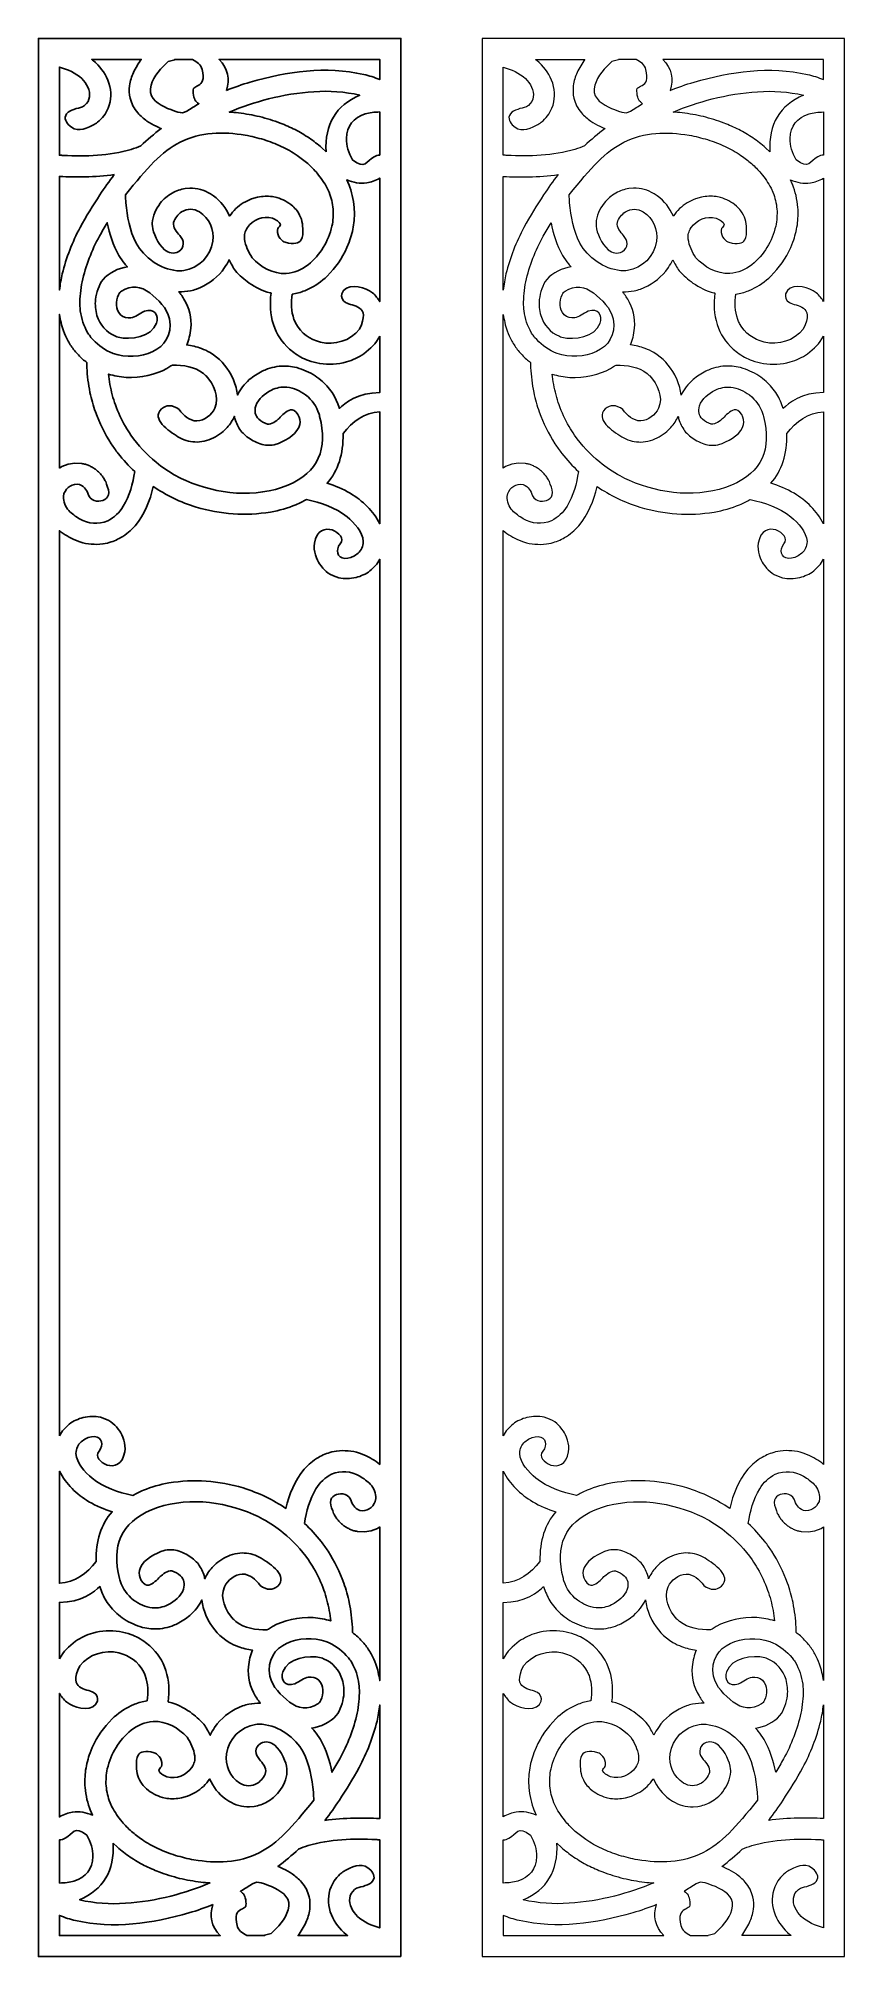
# Model space of a CAD drawing. Header units: centimetres. Extents: x -9.3 to 2.4, y -13.9 to 14.
import ezdxf

# ---------------------------------------------------------------- set-up
doc = ezdxf.new("R2010")
doc.units = ezdxf.units.CM
doc.header["$MEASUREMENT"] = 0
doc.layers.add('layer 1', color=7, linetype='Continuous')

msp = doc.modelspace()

# ---------------------------------------------------------------- linework, layer by layer
at = {"layer": 'layer 1', "color": 177}
for points, knots in [([(-4.03012, -13.88901), (-4.03012, -13.88901), (-6.00321, -13.88901), (-6.00321, -13.88901), (-6.00321, -13.88901), (-6.00321, -13.88901), (-9.29527, -13.88901), (-9.29527, -13.88901), (-9.29527, -13.88901), (-9.29527, -4.59742), (-9.29527, 4.694), (-9.29527, 13.98566), (-9.29527, 13.98566), (-9.29527, 13.98566), (-7.32219, 13.98566), (-7.32219, 13.98566), (-7.32219, 13.98566), (-7.32219, 13.98566), (-4.03012, 13.98566), (-4.03012, 13.98566), (-4.03012, 13.98566), (-4.03012, 4.694), (-4.03012, -4.59742), (-4.03012, -13.88901)], [0, 0, 0, 0, 0.14285714, 0.14285714, 0.14285714, 0.14285714, 0.28571429, 0.28571429, 0.28571429, 0.28571429, 0.42857143, 0.42857143, 0.42857143, 0.42857143, 0.57142857, 0.57142857, 0.57142857, 0.57142857, 0.71428571, 0.71428571, 0.71428571, 0.71428571, 1, 1, 1, 1]), ([(-8.9348, 12.28457), (-8.60459, 12.26634), (-8.26699, 12.27991), (-7.94773, 12.37237), (-7.94773, 12.37237), (-7.89965, 12.38809), (-7.85363, 12.40492), (-7.80777, 12.42484), (-7.80777, 12.42484), (-7.71299, 12.51361), (-7.61362, 12.59739), (-7.51031, 12.67541), (-7.51031, 12.67541), (-7.53554, 12.68545), (-7.56068, 12.69615), (-7.58589, 12.70756), (-7.58589, 12.70756), (-7.63172, 12.73085), (-7.67438, 12.75502), (-7.71768, 12.78288), (-7.71768, 12.78288), (-7.76825, 12.81972), (-7.81022, 12.85607), (-7.85263, 12.90207), (-7.85263, 12.90207), (-7.87942, 12.93581), (-7.90112, 12.96774), (-7.92234, 13.00518), (-7.92234, 13.00518), (-7.9395, 13.04221), (-7.9522, 13.07632), (-7.96316, 13.11555), (-7.96316, 13.11555), (-7.97559, 13.17933), (-7.97802, 13.23336), (-7.97198, 13.29792), (-7.97198, 13.29792), (-7.96098, 13.36725), (-7.9428, 13.42702), (-7.91518, 13.49129), (-7.91518, 13.49129), (-7.88346, 13.55764), (-7.84531, 13.62035), (-7.8016, 13.67898), (-7.8016, 13.67898), (-7.8016, 13.67898), (-8.52058, 13.67898), (-8.52058, 13.67898), (-8.52058, 13.67898), (-8.51365, 13.6738), (-8.50678, 13.66856), (-8.49994, 13.66315), (-8.49994, 13.66315), (-8.40541, 13.58419), (-8.33586, 13.4933), (-8.28703, 13.37992), (-8.28703, 13.37992), (-8.28703, 13.37992), (-8.2698, 13.33228), (-8.2698, 13.33228), (-8.2698, 13.33228), (-8.233, 13.20694), (-8.23407, 13.09381), (-8.28108, 12.97139), (-8.28108, 12.97139), (-8.31804, 12.88874), (-8.36539, 12.82501), (-8.43529, 12.76722), (-8.43529, 12.76722), (-8.45826, 12.75062), (-8.48068, 12.73622), (-8.50538, 12.7224), (-8.50538, 12.7224), (-8.6336, 12.6594), (-8.74853, 12.61708), (-8.85715, 12.72995), (-8.85715, 12.72995), (-8.906, 12.7807), (-8.93296, 12.84993), (-8.86385, 12.91291), (-8.86385, 12.91291), (-8.83482, 12.93937), (-8.78746, 12.95024), (-8.74778, 12.96449), (-8.74778, 12.96449), (-8.70253, 12.972), (-8.66082, 12.98251), (-8.62307, 13.00989), (-8.62307, 13.00989), (-8.53834, 13.07974), (-8.53535, 13.18129), (-8.57625, 13.27616), (-8.57625, 13.27616), (-8.59892, 13.32351), (-8.62773, 13.36313), (-8.66504, 13.4001), (-8.66504, 13.4001), (-8.75471, 13.48391), (-8.8717, 13.53175), (-8.98859, 13.56877), (-8.98859, 13.56877), (-8.98859, 13.56877), (-8.98859, 12.28831), (-8.98859, 12.28831), (-8.98859, 12.28831), (-8.97065, 12.28693), (-8.95275, 12.28572), (-8.9348, 12.28457)], [0, 0, 0, 0, 0.03571429, 0.03571429, 0.03571429, 0.03571429, 0.07142857, 0.07142857, 0.07142857, 0.07142857, 0.10714286, 0.10714286, 0.10714286, 0.10714286, 0.14285714, 0.14285714, 0.14285714, 0.14285714, 0.17857143, 0.17857143, 0.17857143, 0.17857143, 0.21428571, 0.21428571, 0.21428571, 0.21428571, 0.25, 0.25, 0.25, 0.25, 0.28571429, 0.28571429, 0.28571429, 0.28571429, 0.32142857, 0.32142857, 0.32142857, 0.32142857, 0.35714286, 0.35714286, 0.35714286, 0.35714286, 0.39285714, 0.39285714, 0.39285714, 0.39285714, 0.42857143, 0.42857143, 0.42857143, 0.42857143, 0.46428571, 0.46428571, 0.46428571, 0.46428571, 0.5, 0.5, 0.5, 0.5, 0.53571429, 0.53571429, 0.53571429, 0.53571429, 0.57142857, 0.57142857, 0.57142857, 0.57142857, 0.60714286, 0.60714286, 0.60714286, 0.60714286, 0.64285714, 0.64285714, 0.64285714, 0.64285714, 0.67857143, 0.67857143, 0.67857143, 0.67857143, 0.71428571, 0.71428571, 0.71428571, 0.71428571, 0.75, 0.75, 0.75, 0.75, 0.78571429, 0.78571429, 0.78571429, 0.78571429, 0.82142857, 0.82142857, 0.82142857, 0.82142857, 0.85714286, 0.85714286, 0.85714286, 0.85714286, 0.89285714, 0.89285714, 0.89285714, 0.89285714, 0.92857143, 0.92857143, 0.92857143, 0.92857143, 1, 1, 1, 1]), ([(-7.05681, 13.67898), (-6.99204, 13.64637), (-6.93127, 13.59963), (-6.91665, 13.53563), (-6.91665, 13.53563), (-6.88242, 13.3859), (-6.91237, 13.33456), (-6.97226, 13.30034), (-6.97226, 13.30034), (-7.03215, 13.26611), (-7.05354, 13.27895), (-7.04499, 13.18911), (-7.04499, 13.18911), (-7.03646, 13.09962), (-7.01521, 13.06954), (-6.9643, 13.03548), (-6.9643, 13.03548), (-6.99291, 13.01895), (-7.02124, 13.00192), (-7.04934, 12.9843), (-7.04934, 12.9843), (-7.206, 12.88463), (-7.19191, 12.88498), (-7.37358, 12.95017), (-7.37358, 12.95017), (-7.48773, 12.99614), (-7.64082, 13.06497), (-7.66719, 13.20003), (-7.66719, 13.20003), (-7.6832, 13.33904), (-7.57697, 13.47832), (-7.48958, 13.57427), (-7.48958, 13.57427), (-7.46445, 13.6004), (-7.43897, 13.62524), (-7.41094, 13.64853), (-7.41094, 13.64853), (-7.41094, 13.64853), (-7.31564, 13.67313), (-7.31564, 13.67313), (-7.31564, 13.67313), (-7.31564, 13.67313), (-7.31576, 13.67898), (-7.31576, 13.67898), (-7.31576, 13.67898), (-7.31576, 13.67898), (-7.05681, 13.67898), (-7.05681, 13.67898)], [0, 0, 0, 0, 0.07692308, 0.07692308, 0.07692308, 0.07692308, 0.15384615, 0.15384615, 0.15384615, 0.15384615, 0.23076923, 0.23076923, 0.23076923, 0.23076923, 0.30769231, 0.30769231, 0.30769231, 0.30769231, 0.38461538, 0.38461538, 0.38461538, 0.38461538, 0.46153846, 0.46153846, 0.46153846, 0.46153846, 0.53846154, 0.53846154, 0.53846154, 0.53846154, 0.61538462, 0.61538462, 0.61538462, 0.61538462, 0.69230769, 0.69230769, 0.69230769, 0.69230769, 0.76923077, 0.76923077, 0.76923077, 0.76923077, 0.84615385, 0.84615385, 0.84615385, 0.84615385, 1, 1, 1, 1]), ([(-6.56508, 13.22847), (-6.51195, 13.39214), (-6.54021, 13.55139), (-6.67088, 13.67898), (-6.67088, 13.67898), (-6.67088, 13.67898), (-4.33678, 13.67898), (-4.33678, 13.67898), (-4.33678, 13.67898), (-4.33678, 13.67898), (-4.33678, 13.38676), (-4.33678, 13.38676), (-4.33678, 13.38676), (-4.41176, 13.41956), (-4.49166, 13.44251), (-4.57048, 13.46149), (-4.57048, 13.46149), (-5.11528, 13.58399), (-5.68809, 13.50607), (-6.21722, 13.35031), (-6.21722, 13.35031), (-6.33518, 13.31441), (-6.4514, 13.27424), (-6.56508, 13.22847)], [0, 0, 0, 0, 0.14285714, 0.14285714, 0.14285714, 0.14285714, 0.28571429, 0.28571429, 0.28571429, 0.28571429, 0.42857143, 0.42857143, 0.42857143, 0.42857143, 0.57142857, 0.57142857, 0.57142857, 0.57142857, 0.71428571, 0.71428571, 0.71428571, 0.71428571, 1, 1, 1, 1]), ([(-5.11707, 12.33561), (-5.13527, 12.73718), (-4.97222, 13.0119), (-4.62789, 13.1597), (-4.62789, 13.1597), (-5.06276, 13.26392), (-5.52482, 13.21056), (-5.95382, 13.10479), (-5.95382, 13.10479), (-6.14575, 13.05562), (-6.33842, 12.99442), (-6.52231, 12.91531), (-6.52231, 12.91531), (-6.47861, 12.91225), (-6.43488, 12.90848), (-6.39083, 12.90381), (-6.39083, 12.90381), (-6.28618, 12.8898), (-6.18485, 12.87171), (-6.08195, 12.84854), (-6.08195, 12.84854), (-5.97923, 12.82212), (-5.88107, 12.79182), (-5.78154, 12.75557), (-5.78154, 12.75557), (-5.7081, 12.72591), (-5.63745, 12.6944), (-5.5663, 12.65946), (-5.5663, 12.65946), (-5.49645, 12.6218), (-5.43018, 12.58259), (-5.36351, 12.53943), (-5.36351, 12.53943), (-5.29845, 12.49326), (-5.23761, 12.446), (-5.17687, 12.39425), (-5.17687, 12.39425), (-5.17687, 12.39425), (-5.11707, 12.33561), (-5.11707, 12.33561)], [0, 0, 0, 0, 0.09090909, 0.09090909, 0.09090909, 0.09090909, 0.18181818, 0.18181818, 0.18181818, 0.18181818, 0.27272727, 0.27272727, 0.27272727, 0.27272727, 0.36363636, 0.36363636, 0.36363636, 0.36363636, 0.45454545, 0.45454545, 0.45454545, 0.45454545, 0.54545455, 0.54545455, 0.54545455, 0.54545455, 0.63636364, 0.63636364, 0.63636364, 0.63636364, 0.72727273, 0.72727273, 0.72727273, 0.72727273, 0.81818182, 0.81818182, 0.81818182, 0.81818182, 1, 1, 1, 1]), ([(-4.33678, 12.91576), (-4.41472, 12.91649), (-4.48492, 12.90699), (-4.54743, 12.88716), (-4.54743, 12.88716), (-4.71713, 12.83336), (-4.81626, 12.71262), (-4.82192, 12.53092), (-4.82192, 12.53092), (-4.82517, 12.42712), (-4.79002, 12.3233), (-4.73199, 12.21951), (-4.73199, 12.21951), (-4.55217, 12.07784), (-4.53247, 12.19935), (-4.41716, 12.26565), (-4.41716, 12.26565), (-4.39281, 12.27965), (-4.36605, 12.28787), (-4.33678, 12.2904), (-4.33678, 12.2904), (-4.33678, 12.2904), (-4.33678, 12.91576), (-4.33678, 12.91576)], [0, 0, 0, 0, 0.14285714, 0.14285714, 0.14285714, 0.14285714, 0.28571429, 0.28571429, 0.28571429, 0.28571429, 0.42857143, 0.42857143, 0.42857143, 0.42857143, 0.57142857, 0.57142857, 0.57142857, 0.57142857, 0.71428571, 0.71428571, 0.71428571, 0.71428571, 1, 1, 1, 1]), ([(-5.82405, 11.20017), (-5.81104, 11.26527), (-5.73221, 11.26362), (-5.82284, 11.33312), (-5.82284, 11.33312), (-5.84486, 11.35004), (-5.86953, 11.36293), (-5.8972, 11.37282), (-5.8972, 11.37282), (-6.03592, 11.41343), (-6.17797, 11.35189), (-6.26029, 11.23635), (-6.26029, 11.23635), (-6.29512, 11.17853), (-6.30737, 11.13442), (-6.30122, 11.06822), (-6.30122, 11.06822), (-6.28889, 10.97118), (-6.24286, 10.87896), (-6.19143, 10.79691), (-6.19143, 10.79691), (-6.06027, 10.66006), (-5.89252, 10.56091), (-5.69824, 10.56816), (-5.69824, 10.56816), (-5.5759, 10.57629), (-5.47364, 10.62266), (-5.37696, 10.69666), (-5.37696, 10.69666), (-5.20256, 10.8373), (-5.08279, 11.03975), (-5.03133, 11.25672), (-5.03133, 11.25672), (-5.01443, 11.34102), (-5.00843, 11.41977), (-5.01362, 11.50575), (-5.01362, 11.50575), (-5.02207, 11.59178), (-5.04043, 11.66819), (-5.07176, 11.74888), (-5.07176, 11.74888), (-5.07176, 11.74888), (-5.09876, 11.80796), (-5.09876, 11.80796), (-5.09876, 11.80796), (-5.14042, 11.88665), (-5.19003, 11.95628), (-5.24554, 12.02586), (-5.24554, 12.02586), (-5.28908, 12.07524), (-5.33308, 12.12045), (-5.38115, 12.16541), (-5.38115, 12.16541), (-5.43146, 12.20825), (-5.48175, 12.24732), (-5.53565, 12.28554), (-5.53565, 12.28554), (-5.61119, 12.33446), (-5.68616, 12.37668), (-5.76692, 12.41631), (-5.76692, 12.41631), (-5.85069, 12.4537), (-5.93343, 12.48538), (-6.02078, 12.51388), (-6.02078, 12.51388), (-6.11013, 12.53992), (-6.19818, 12.56111), (-6.2897, 12.57882), (-6.2897, 12.57882), (-6.60945, 12.63115), (-6.94204, 12.62599), (-7.23828, 12.47658), (-7.23828, 12.47658), (-7.50401, 12.34256), (-7.71693, 12.10055), (-8.02885, 11.71353), (-8.02885, 11.71353), (-8.02891, 11.67434), (-8.02837, 11.63524), (-8.02508, 11.59612), (-8.02508, 11.59612), (-8.00637, 11.3953), (-7.96926, 11.19216), (-7.87622, 11.01152), (-7.87622, 11.01152), (-7.75518, 10.79873), (-7.52908, 10.63408), (-7.28284, 10.60912), (-7.28284, 10.60912), (-7.24943, 10.60731), (-7.21841, 10.60789), (-7.185, 10.61124), (-7.185, 10.61124), (-6.96814, 10.64333), (-6.79367, 10.82135), (-6.76093, 11.03734), (-6.76093, 11.03734), (-6.74244, 11.20297), (-6.81117, 11.37471), (-6.95481, 11.46502), (-6.95481, 11.46502), (-7.04235, 11.51481), (-7.12713, 11.51513), (-7.21424, 11.46358), (-7.21424, 11.46358), (-7.2701, 11.42655), (-7.31173, 11.3735), (-7.33126, 11.30908), (-7.33126, 11.30908), (-7.34764, 11.24209), (-7.28158, 11.16539), (-7.24251, 11.12019), (-7.24251, 11.12019), (-7.17482, 11.05723), (-7.16756, 10.93927), (-7.25628, 10.88951), (-7.25628, 10.88951), (-7.33257, 10.8467), (-7.40339, 10.86609), (-7.4629, 10.91516), (-7.4629, 10.91516), (-7.56214, 10.99697), (-7.63004, 11.16125), (-7.63985, 11.25744), (-7.63985, 11.25744), (-7.64014, 11.2719), (-7.64045, 11.28637), (-7.64076, 11.30085), (-7.64076, 11.30085), (-7.63399, 11.41016), (-7.58922, 11.5034), (-7.52444, 11.59045), (-7.52444, 11.59045), (-7.47393, 11.652), (-7.42138, 11.69736), (-7.35278, 11.73794), (-7.35278, 11.73794), (-7.29045, 11.77079), (-7.23196, 11.79089), (-7.16256, 11.80362), (-7.16256, 11.80362), (-7.16256, 11.80362), (-7.09622, 11.80944), (-7.09622, 11.80944), (-7.09622, 11.80944), (-6.98491, 11.80877), (-6.89384, 11.78322), (-6.79724, 11.72821), (-6.79724, 11.72821), (-6.79724, 11.72821), (-6.75187, 11.69828), (-6.75187, 11.69828), (-6.75187, 11.69828), (-6.6449, 11.61774), (-6.57066, 11.52107), (-6.51764, 11.40347), (-6.51764, 11.40347), (-6.51741, 11.40386), (-6.51718, 11.40424), (-6.51695, 11.40462), (-6.51695, 11.40462), (-6.48899, 11.44388), (-6.46118, 11.47721), (-6.42766, 11.51179), (-6.42766, 11.51179), (-6.39251, 11.54309), (-6.35851, 11.56938), (-6.31933, 11.59539), (-6.31933, 11.59539), (-6.27895, 11.61842), (-6.24056, 11.63694), (-6.19749, 11.65424), (-6.19749, 11.65424), (-6.19749, 11.65424), (-6.11079, 11.67896), (-6.11079, 11.67896), (-6.11079, 11.67896), (-6.03558, 11.6921), (-5.97121, 11.6953), (-5.89575, 11.68636), (-5.89575, 11.68636), (-5.89575, 11.68636), (-5.83335, 11.67368), (-5.83335, 11.67368), (-5.83335, 11.67368), (-5.74251, 11.64702), (-5.67346, 11.6094), (-5.60147, 11.54776), (-5.60147, 11.54776), (-5.5785, 11.52553), (-5.55745, 11.5034), (-5.5373, 11.47856), (-5.5373, 11.47856), (-5.47946, 11.39786), (-5.45648, 11.31991), (-5.45613, 11.22105), (-5.45613, 11.22105), (-5.45078, 11.1563), (-5.45424, 11.09828), (-5.47936, 11.05867), (-5.47936, 11.05867), (-5.51166, 11.00776), (-5.57981, 10.98729), (-5.71112, 11.0221), (-5.71112, 11.0221), (-5.75277, 11.03314), (-5.82918, 11.10088), (-5.82405, 11.20017)], [0, 0, 0, 0, 0.01886792, 0.01886792, 0.01886792, 0.01886792, 0.03773585, 0.03773585, 0.03773585, 0.03773585, 0.05660377, 0.05660377, 0.05660377, 0.05660377, 0.0754717, 0.0754717, 0.0754717, 0.0754717, 0.09433962, 0.09433962, 0.09433962, 0.09433962, 0.11320755, 0.11320755, 0.11320755, 0.11320755, 0.13207547, 0.13207547, 0.13207547, 0.13207547, 0.1509434, 0.1509434, 0.1509434, 0.1509434, 0.16981132, 0.16981132, 0.16981132, 0.16981132, 0.18867925, 0.18867925, 0.18867925, 0.18867925, 0.20754717, 0.20754717, 0.20754717, 0.20754717, 0.22641509, 0.22641509, 0.22641509, 0.22641509, 0.24528302, 0.24528302, 0.24528302, 0.24528302, 0.26415094, 0.26415094, 0.26415094, 0.26415094, 0.28301887, 0.28301887, 0.28301887, 0.28301887, 0.30188679, 0.30188679, 0.30188679, 0.30188679, 0.32075472, 0.32075472, 0.32075472, 0.32075472, 0.33962264, 0.33962264, 0.33962264, 0.33962264, 0.35849057, 0.35849057, 0.35849057, 0.35849057, 0.37735849, 0.37735849, 0.37735849, 0.37735849, 0.39622642, 0.39622642, 0.39622642, 0.39622642, 0.41509434, 0.41509434, 0.41509434, 0.41509434, 0.43396226, 0.43396226, 0.43396226, 0.43396226, 0.45283019, 0.45283019, 0.45283019, 0.45283019, 0.47169811, 0.47169811, 0.47169811, 0.47169811, 0.49056604, 0.49056604, 0.49056604, 0.49056604, 0.50943396, 0.50943396, 0.50943396, 0.50943396, 0.52830189, 0.52830189, 0.52830189, 0.52830189, 0.54716981, 0.54716981, 0.54716981, 0.54716981, 0.56603774, 0.56603774, 0.56603774, 0.56603774, 0.58490566, 0.58490566, 0.58490566, 0.58490566, 0.60377358, 0.60377358, 0.60377358, 0.60377358, 0.62264151, 0.62264151, 0.62264151, 0.62264151, 0.64150943, 0.64150943, 0.64150943, 0.64150943, 0.66037736, 0.66037736, 0.66037736, 0.66037736, 0.67924528, 0.67924528, 0.67924528, 0.67924528, 0.69811321, 0.69811321, 0.69811321, 0.69811321, 0.71698113, 0.71698113, 0.71698113, 0.71698113, 0.73584906, 0.73584906, 0.73584906, 0.73584906, 0.75471698, 0.75471698, 0.75471698, 0.75471698, 0.77358491, 0.77358491, 0.77358491, 0.77358491, 0.79245283, 0.79245283, 0.79245283, 0.79245283, 0.81132075, 0.81132075, 0.81132075, 0.81132075, 0.83018868, 0.83018868, 0.83018868, 0.83018868, 0.8490566, 0.8490566, 0.8490566, 0.8490566, 0.86792453, 0.86792453, 0.86792453, 0.86792453, 0.88679245, 0.88679245, 0.88679245, 0.88679245, 0.90566038, 0.90566038, 0.90566038, 0.90566038, 0.9245283, 0.9245283, 0.9245283, 0.9245283, 0.94339623, 0.94339623, 0.94339623, 0.94339623, 0.96226415, 0.96226415, 0.96226415, 0.96226415, 1, 1, 1, 1]), ([(-8.19233, 12.00548), (-8.33248, 11.9852), (-8.47458, 11.97597), (-8.61497, 11.97196), (-8.61497, 11.97196), (-8.73939, 11.97009), (-8.86434, 11.97149), (-8.98859, 11.98054), (-8.98859, 11.98054), (-8.98859, 11.98054), (-8.98859, 10.32746), (-8.98859, 10.32746), (-8.98859, 10.32746), (-8.97985, 10.40641), (-8.96634, 10.48447), (-8.94841, 10.56435), (-8.94841, 10.56435), (-8.88983, 10.7989), (-8.80241, 11.02656), (-8.68811, 11.2397), (-8.68811, 11.2397), (-8.60001, 11.40134), (-8.50106, 11.5565), (-8.40153, 11.71134), (-8.40153, 11.71134), (-8.33682, 11.81247), (-8.2669, 11.91069), (-8.19233, 12.00548)], [0, 0, 0, 0, 0.125, 0.125, 0.125, 0.125, 0.25, 0.25, 0.25, 0.25, 0.375, 0.375, 0.375, 0.375, 0.5, 0.5, 0.5, 0.5, 0.625, 0.625, 0.625, 0.625, 0.75, 0.75, 0.75, 0.75, 1, 1, 1, 1]), ([(-5.60797, 10.27002), (-5.62677, 10.14616), (-5.62613, 10.02132), (-5.58261, 9.90132), (-5.58261, 9.90132), (-5.57473, 9.88084), (-5.5655, 9.86123), (-5.55572, 9.84137), (-5.55572, 9.84137), (-5.47697, 9.70055), (-5.35566, 9.61011), (-5.19975, 9.57109), (-5.19975, 9.57109), (-4.9896, 9.52377), (-4.76665, 9.58717), (-4.63227, 9.76164), (-4.63227, 9.76164), (-4.54328, 9.93883), (-4.56897, 10.02076), (-4.62905, 10.06575), (-4.62905, 10.06575), (-4.68914, 10.11075), (-4.78467, 10.11725), (-4.83224, 10.14833), (-4.83224, 10.14833), (-4.87844, 10.17852), (-4.90081, 10.22621), (-4.88794, 10.27126), (-4.88794, 10.27126), (-4.84015, 10.43857), (-4.59441, 10.37726), (-4.48777, 10.31835), (-4.48777, 10.31835), (-4.48777, 10.31835), (-4.44117, 10.28629), (-4.44117, 10.28629), (-4.44117, 10.28629), (-4.39618, 10.24794), (-4.36285, 10.20688), (-4.33678, 10.16063), (-4.33678, 10.16063), (-4.33678, 10.16063), (-4.33678, 11.95525), (-4.33678, 11.95525), (-4.33678, 11.95525), (-4.40139, 11.91594), (-4.46399, 11.89386), (-4.52506, 11.88485), (-4.52506, 11.88485), (-4.62583, 11.86998), (-4.72248, 11.89077), (-4.81706, 11.92866), (-4.81706, 11.92866), (-4.807, 11.90785), (-4.79734, 11.88689), (-4.78803, 11.86541), (-4.78803, 11.86541), (-4.74484, 11.75406), (-4.71952, 11.64873), (-4.70787, 11.53001), (-4.70787, 11.53001), (-4.70261, 11.44291), (-4.70546, 11.36148), (-4.71642, 11.27504), (-4.71642, 11.27504), (-4.73054, 11.18862), (-4.75106, 11.10899), (-4.78006, 11.02641), (-4.78006, 11.02641), (-4.78006, 11.02641), (-4.81278, 10.94615), (-4.81278, 10.94615), (-4.81278, 10.94615), (-4.88584, 10.78975), (-4.9784, 10.65297), (-5.10082, 10.53136), (-5.10082, 10.53136), (-5.18419, 10.45235), (-5.27156, 10.38938), (-5.37507, 10.33937), (-5.37507, 10.33937), (-5.37507, 10.33937), (-5.42459, 10.31811), (-5.42459, 10.31811), (-5.42459, 10.31811), (-5.48615, 10.295), (-5.54702, 10.27894), (-5.60797, 10.27002)], [0, 0, 0, 0, 0.04347826, 0.04347826, 0.04347826, 0.04347826, 0.08695652, 0.08695652, 0.08695652, 0.08695652, 0.13043478, 0.13043478, 0.13043478, 0.13043478, 0.17391304, 0.17391304, 0.17391304, 0.17391304, 0.2173913, 0.2173913, 0.2173913, 0.2173913, 0.26086957, 0.26086957, 0.26086957, 0.26086957, 0.30434783, 0.30434783, 0.30434783, 0.30434783, 0.34782609, 0.34782609, 0.34782609, 0.34782609, 0.39130435, 0.39130435, 0.39130435, 0.39130435, 0.43478261, 0.43478261, 0.43478261, 0.43478261, 0.47826087, 0.47826087, 0.47826087, 0.47826087, 0.52173913, 0.52173913, 0.52173913, 0.52173913, 0.56521739, 0.56521739, 0.56521739, 0.56521739, 0.60869565, 0.60869565, 0.60869565, 0.60869565, 0.65217391, 0.65217391, 0.65217391, 0.65217391, 0.69565217, 0.69565217, 0.69565217, 0.69565217, 0.73913043, 0.73913043, 0.73913043, 0.73913043, 0.7826087, 0.7826087, 0.7826087, 0.7826087, 0.82608696, 0.82608696, 0.82608696, 0.82608696, 0.86956522, 0.86956522, 0.86956522, 0.86956522, 0.91304348, 0.91304348, 0.91304348, 0.91304348, 1, 1, 1, 1]), ([(-8.13641, 9.64423), (-8.14874, 9.64835), (-8.16108, 9.65248), (-8.17343, 9.6566), (-8.17343, 9.6566), (-8.31167, 9.71352), (-8.39737, 9.81987), (-8.44431, 9.95999), (-8.44431, 9.95999), (-8.46673, 10.0392), (-8.47271, 10.11138), (-8.46535, 10.19349), (-8.46535, 10.19349), (-8.45169, 10.29535), (-8.41852, 10.39994), (-8.35623, 10.48293), (-8.35623, 10.48293), (-8.26572, 10.58574), (-8.13585, 10.64302), (-8.00117, 10.66426), (-8.00117, 10.66426), (-8.01436, 10.67857), (-8.0273, 10.6933), (-8.04013, 10.7085), (-8.04013, 10.7085), (-8.07189, 10.74884), (-8.10024, 10.78914), (-8.12732, 10.8327), (-8.12732, 10.8327), (-8.21075, 10.97961), (-8.26256, 11.14141), (-8.29467, 11.30733), (-8.29467, 11.30733), (-8.33374, 11.2431), (-8.37172, 11.17832), (-8.408, 11.11283), (-8.408, 11.11283), (-8.52108, 10.9051), (-8.60798, 10.68097), (-8.65973, 10.45017), (-8.65973, 10.45017), (-8.68252, 10.33557), (-8.69465, 10.22601), (-8.69248, 10.1092), (-8.69248, 10.1092), (-8.69046, 10.08226), (-8.68843, 10.05532), (-8.68643, 10.02839), (-8.68643, 10.02839), (-8.67008, 9.90826), (-8.63912, 9.80857), (-8.57736, 9.70403), (-8.57736, 9.70403), (-8.56247, 9.68311), (-8.5476, 9.66223), (-8.53272, 9.64131), (-8.53272, 9.64131), (-8.45372, 9.54829), (-8.36402, 9.4785), (-8.25384, 9.42654), (-8.25384, 9.42654), (-8.23821, 9.42017), (-8.22259, 9.41379), (-8.20696, 9.40742), (-8.20696, 9.40742), (-7.85179, 9.28446), (-7.30711, 9.4337), (-7.39137, 9.9093), (-7.39137, 9.9093), (-7.42661, 10.06913), (-7.55616, 10.18682), (-7.67823, 10.28586), (-7.67823, 10.28586), (-7.8022, 10.38428), (-7.94349, 10.39854), (-8.08759, 10.31329), (-8.08759, 10.31329), (-8.11465, 10.2956), (-8.11787, 10.29093), (-8.13197, 10.26113), (-8.13197, 10.26113), (-8.172, 10.16635), (-8.1804, 10.04923), (-8.10418, 9.96983), (-8.10418, 9.96983), (-8.0622, 9.93083), (-8.00502, 9.92006), (-7.95039, 9.92699), (-7.95039, 9.92699), (-7.8922, 9.92819), (-7.82473, 9.99319), (-7.75442, 10.01935), (-7.75442, 10.01935), (-7.60928, 10.07338), (-7.53914, 9.96192), (-7.58142, 9.84504), (-7.58142, 9.84504), (-7.6533, 9.64614), (-7.95747, 9.59697), (-8.13641, 9.64423)], [0, 0, 0, 0, 0.03846154, 0.03846154, 0.03846154, 0.03846154, 0.07692308, 0.07692308, 0.07692308, 0.07692308, 0.11538462, 0.11538462, 0.11538462, 0.11538462, 0.15384615, 0.15384615, 0.15384615, 0.15384615, 0.19230769, 0.19230769, 0.19230769, 0.19230769, 0.23076923, 0.23076923, 0.23076923, 0.23076923, 0.26923077, 0.26923077, 0.26923077, 0.26923077, 0.30769231, 0.30769231, 0.30769231, 0.30769231, 0.34615385, 0.34615385, 0.34615385, 0.34615385, 0.38461538, 0.38461538, 0.38461538, 0.38461538, 0.42307692, 0.42307692, 0.42307692, 0.42307692, 0.46153846, 0.46153846, 0.46153846, 0.46153846, 0.5, 0.5, 0.5, 0.5, 0.53846154, 0.53846154, 0.53846154, 0.53846154, 0.57692308, 0.57692308, 0.57692308, 0.57692308, 0.61538462, 0.61538462, 0.61538462, 0.61538462, 0.65384615, 0.65384615, 0.65384615, 0.65384615, 0.69230769, 0.69230769, 0.69230769, 0.69230769, 0.73076923, 0.73076923, 0.73076923, 0.73076923, 0.76923077, 0.76923077, 0.76923077, 0.76923077, 0.80769231, 0.80769231, 0.80769231, 0.80769231, 0.84615385, 0.84615385, 0.84615385, 0.84615385, 0.88461538, 0.88461538, 0.88461538, 0.88461538, 0.92307692, 0.92307692, 0.92307692, 0.92307692, 1, 1, 1, 1]), ([(-4.33678, 9.65636), (-4.39681, 9.55161), (-4.47116, 9.47357), (-4.56914, 9.40242), (-4.56914, 9.40242), (-4.64843, 9.34918), (-4.72817, 9.31078), (-4.81937, 9.28326), (-4.81937, 9.28326), (-4.94891, 9.24747), (-5.07494, 9.24008), (-5.20772, 9.26011), (-5.20772, 9.26011), (-5.26475, 9.27007), (-5.31854, 9.28426), (-5.37293, 9.30367), (-5.37293, 9.30367), (-5.45073, 9.33352), (-5.51881, 9.37118), (-5.58683, 9.41904), (-5.58683, 9.41904), (-5.58683, 9.41904), (-5.64968, 9.47038), (-5.64968, 9.47038), (-5.64968, 9.47038), (-5.75817, 9.57308), (-5.83445, 9.6867), (-5.882, 9.82864), (-5.882, 9.82864), (-5.92927, 9.97899), (-5.93509, 10.13002), (-5.9157, 10.2841), (-5.9157, 10.2841), (-5.92018, 10.28512), (-5.92464, 10.2862), (-5.92914, 10.28728), (-5.92914, 10.28728), (-6.04098, 10.31798), (-6.13813, 10.36527), (-6.23392, 10.43048), (-6.23392, 10.43048), (-6.30795, 10.48363), (-6.37154, 10.54162), (-6.43453, 10.60736), (-6.43453, 10.60736), (-6.46809, 10.66082), (-6.49879, 10.71399), (-6.52523, 10.76937), (-6.52523, 10.76937), (-6.54372, 10.73032), (-6.56509, 10.69284), (-6.59021, 10.65503), (-6.59021, 10.65503), (-6.59021, 10.65503), (-6.62782, 10.60477), (-6.62782, 10.60477), (-6.62782, 10.60477), (-6.73034, 10.48262), (-6.84728, 10.3975), (-6.99704, 10.3421), (-6.99704, 10.3421), (-7.02656, 10.33255), (-7.05552, 10.32441), (-7.08562, 10.31731), (-7.08562, 10.31731), (-7.1441, 10.30602), (-7.19958, 10.30121), (-7.2555, 10.30202), (-7.2555, 10.30202), (-7.24517, 10.28951), (-7.23502, 10.27675), (-7.22513, 10.26369), (-7.22513, 10.26369), (-7.20955, 10.24188), (-7.19489, 10.21999), (-7.18069, 10.19729), (-7.18069, 10.19729), (-7.1023, 10.06257), (-7.06806, 9.92716), (-7.08119, 9.77215), (-7.08119, 9.77215), (-7.09105, 9.68196), (-7.11101, 9.60152), (-7.13967, 9.53008), (-7.13967, 9.53008), (-7.06836, 9.52052), (-6.99802, 9.50449), (-6.92785, 9.47974), (-6.92785, 9.47974), (-6.88362, 9.4628), (-6.84239, 9.44362), (-6.80102, 9.42034), (-6.80102, 9.42034), (-6.66751, 9.33983), (-6.57313, 9.23264), (-6.49626, 9.09696), (-6.49626, 9.09696), (-6.49626, 9.09696), (-6.4611, 9.02331), (-6.4611, 9.02331), (-6.4611, 9.02331), (-6.43181, 8.94862), (-6.41246, 8.87726), (-6.40452, 8.80226), (-6.40452, 8.80226), (-6.36162, 8.89051), (-6.30656, 8.95876), (-6.23182, 9.02656), (-6.23182, 9.02656), (-6.17289, 9.07555), (-6.11397, 9.11432), (-6.04607, 9.14992), (-6.04607, 9.14992), (-6.0206, 9.16075), (-5.99513, 9.17156), (-5.96966, 9.18237), (-5.96966, 9.18237), (-5.87605, 9.21323), (-5.79261, 9.22614), (-5.69395, 9.22453), (-5.69395, 9.22453), (-5.65427, 9.22171), (-5.61668, 9.21702), (-5.57737, 9.20998), (-5.57737, 9.20998), (-5.47835, 9.18687), (-5.39439, 9.15136), (-5.30603, 9.10088), (-5.30603, 9.10088), (-5.26654, 9.07572), (-5.23006, 9.04979), (-5.19314, 9.02069), (-5.19314, 9.02069), (-5.12974, 8.96503), (-5.07963, 8.9098), (-5.03045, 8.84096), (-5.03045, 8.84096), (-4.98868, 8.77402), (-4.95685, 8.70962), (-4.93198, 8.63444), (-4.93198, 8.63444), (-4.92924, 8.62564), (-4.92661, 8.61688), (-4.92405, 8.60808), (-4.92405, 8.60808), (-4.85174, 8.67903), (-4.65171, 8.84119), (-4.33678, 8.83845), (-4.33678, 8.83845), (-4.33678, 8.83845), (-4.33678, 9.65636), (-4.33678, 9.65636)], [0, 0, 0, 0, 0.02564103, 0.02564103, 0.02564103, 0.02564103, 0.05128205, 0.05128205, 0.05128205, 0.05128205, 0.07692308, 0.07692308, 0.07692308, 0.07692308, 0.1025641, 0.1025641, 0.1025641, 0.1025641, 0.12820513, 0.12820513, 0.12820513, 0.12820513, 0.15384615, 0.15384615, 0.15384615, 0.15384615, 0.17948718, 0.17948718, 0.17948718, 0.17948718, 0.20512821, 0.20512821, 0.20512821, 0.20512821, 0.23076923, 0.23076923, 0.23076923, 0.23076923, 0.25641026, 0.25641026, 0.25641026, 0.25641026, 0.28205128, 0.28205128, 0.28205128, 0.28205128, 0.30769231, 0.30769231, 0.30769231, 0.30769231, 0.33333333, 0.33333333, 0.33333333, 0.33333333, 0.35897436, 0.35897436, 0.35897436, 0.35897436, 0.38461538, 0.38461538, 0.38461538, 0.38461538, 0.41025641, 0.41025641, 0.41025641, 0.41025641, 0.43589744, 0.43589744, 0.43589744, 0.43589744, 0.46153846, 0.46153846, 0.46153846, 0.46153846, 0.48717949, 0.48717949, 0.48717949, 0.48717949, 0.51282051, 0.51282051, 0.51282051, 0.51282051, 0.53846154, 0.53846154, 0.53846154, 0.53846154, 0.56410256, 0.56410256, 0.56410256, 0.56410256, 0.58974359, 0.58974359, 0.58974359, 0.58974359, 0.61538462, 0.61538462, 0.61538462, 0.61538462, 0.64102564, 0.64102564, 0.64102564, 0.64102564, 0.66666667, 0.66666667, 0.66666667, 0.66666667, 0.69230769, 0.69230769, 0.69230769, 0.69230769, 0.71794872, 0.71794872, 0.71794872, 0.71794872, 0.74358974, 0.74358974, 0.74358974, 0.74358974, 0.76923077, 0.76923077, 0.76923077, 0.76923077, 0.79487179, 0.79487179, 0.79487179, 0.79487179, 0.82051282, 0.82051282, 0.82051282, 0.82051282, 0.84615385, 0.84615385, 0.84615385, 0.84615385, 0.87179487, 0.87179487, 0.87179487, 0.87179487, 0.8974359, 0.8974359, 0.8974359, 0.8974359, 0.92307692, 0.92307692, 0.92307692, 0.92307692, 0.94871795, 0.94871795, 0.94871795, 0.94871795, 1, 1, 1, 1]), ([(-8.98859, 7.74235), (-8.98859, 7.74235), (-8.95689, 7.76196), (-8.95689, 7.76196), (-8.95689, 7.76196), (-8.95689, 7.76196), (-8.86416, 7.79687), (-8.86416, 7.79687), (-8.86416, 7.79687), (-8.86416, 7.79687), (-8.76538, 7.81288), (-8.76538, 7.81288), (-8.76538, 7.81288), (-8.76538, 7.81288), (-8.66329, 7.80758), (-8.66329, 7.80758), (-8.66329, 7.80758), (-8.64627, 7.80376), (-8.62925, 7.79996), (-8.61224, 7.79615), (-8.61224, 7.79615), (-8.59547, 7.79028), (-8.57871, 7.78441), (-8.56195, 7.77854), (-8.56195, 7.77854), (-8.5457, 7.77053), (-8.52944, 7.76253), (-8.51319, 7.75452), (-8.51319, 7.75452), (-8.49773, 7.74443), (-8.48228, 7.73434), (-8.4668, 7.72425), (-8.4668, 7.72425), (-8.45238, 7.71211), (-8.43793, 7.69997), (-8.42349, 7.68784), (-8.42349, 7.68784), (-8.41027, 7.67375), (-8.39705, 7.65967), (-8.38383, 7.64559), (-8.38383, 7.64559), (-8.37201, 7.62969), (-8.36017, 7.61379), (-8.34834, 7.59789), (-8.34834, 7.59789), (-8.338, 7.5803), (-8.32767, 7.56272), (-8.31732, 7.54513), (-8.31732, 7.54513), (-8.30761, 7.49381), (-8.2681, 7.43525), (-8.27061, 7.38431), (-8.27061, 7.38431), (-8.27503, 7.29493), (-8.36798, 7.25103), (-8.4508, 7.26284), (-8.4508, 7.26284), (-8.49726, 7.26945), (-8.54054, 7.29361), (-8.56321, 7.33708), (-8.56321, 7.33708), (-8.58894, 7.41088), (-8.61905, 7.4736), (-8.6967, 7.5008), (-8.6967, 7.5008), (-8.79792, 7.52345), (-8.88834, 7.46432), (-8.92382, 7.36974), (-8.92382, 7.36974), (-8.92382, 7.36974), (-8.93169, 7.32894), (-8.93169, 7.32894), (-8.93169, 7.32894), (-8.93354, 7.25272), (-8.9059, 7.18105), (-8.85503, 7.12424), (-8.85503, 7.12424), (-8.80871, 7.07802), (-8.75595, 7.03816), (-8.69981, 7.00473), (-8.69981, 7.00473), (-8.56569, 6.932), (-8.42961, 6.9157), (-8.28766, 6.97707), (-8.28766, 6.97707), (-8.1898, 7.02483), (-8.1199, 7.09484), (-8.06195, 7.1856), (-8.06195, 7.1856), (-7.96946, 7.33777), (-7.92395, 7.51529), (-7.89612, 7.69034), (-7.89612, 7.69034), (-7.98303, 7.77225), (-8.06254, 7.85905), (-8.13844, 7.95489), (-8.13844, 7.95489), (-8.17272, 8.00061), (-8.20541, 8.04658), (-8.2372, 8.09388), (-8.2372, 8.09388), (-8.33158, 8.24251), (-8.40564, 8.39208), (-8.46662, 8.55717), (-8.46662, 8.55717), (-8.49851, 8.6512), (-8.52453, 8.74403), (-8.54616, 8.84086), (-8.54616, 8.84086), (-8.56977, 8.96161), (-8.58446, 9.07929), (-8.59167, 9.20205), (-8.59167, 9.20205), (-8.59246, 9.22703), (-8.593, 9.25195), (-8.59334, 9.27684), (-8.59334, 9.27684), (-8.6131, 9.29185), (-8.63268, 9.30747), (-8.65222, 9.3238), (-8.65222, 9.3238), (-8.69534, 9.36418), (-8.7339, 9.40446), (-8.77214, 9.44946), (-8.77214, 9.44946), (-8.80633, 9.49474), (-8.83616, 9.53915), (-8.86499, 9.58795), (-8.86499, 9.58795), (-8.89035, 9.63688), (-8.91177, 9.68426), (-8.93181, 9.73566), (-8.93181, 9.73566), (-8.95847, 9.81609), (-8.97635, 9.89235), (-8.98859, 9.9754), (-8.98859, 9.9754), (-8.98859, 9.9754), (-8.98859, 7.74235), (-8.98859, 7.74235)], [0, 0, 0, 0, 0.02777778, 0.02777778, 0.02777778, 0.02777778, 0.05555556, 0.05555556, 0.05555556, 0.05555556, 0.08333333, 0.08333333, 0.08333333, 0.08333333, 0.11111111, 0.11111111, 0.11111111, 0.11111111, 0.13888889, 0.13888889, 0.13888889, 0.13888889, 0.16666667, 0.16666667, 0.16666667, 0.16666667, 0.19444444, 0.19444444, 0.19444444, 0.19444444, 0.22222222, 0.22222222, 0.22222222, 0.22222222, 0.25, 0.25, 0.25, 0.25, 0.27777778, 0.27777778, 0.27777778, 0.27777778, 0.30555556, 0.30555556, 0.30555556, 0.30555556, 0.33333333, 0.33333333, 0.33333333, 0.33333333, 0.36111111, 0.36111111, 0.36111111, 0.36111111, 0.38888889, 0.38888889, 0.38888889, 0.38888889, 0.41666667, 0.41666667, 0.41666667, 0.41666667, 0.44444444, 0.44444444, 0.44444444, 0.44444444, 0.47222222, 0.47222222, 0.47222222, 0.47222222, 0.5, 0.5, 0.5, 0.5, 0.52777778, 0.52777778, 0.52777778, 0.52777778, 0.55555556, 0.55555556, 0.55555556, 0.55555556, 0.58333333, 0.58333333, 0.58333333, 0.58333333, 0.61111111, 0.61111111, 0.61111111, 0.61111111, 0.63888889, 0.63888889, 0.63888889, 0.63888889, 0.66666667, 0.66666667, 0.66666667, 0.66666667, 0.69444444, 0.69444444, 0.69444444, 0.69444444, 0.72222222, 0.72222222, 0.72222222, 0.72222222, 0.75, 0.75, 0.75, 0.75, 0.77777778, 0.77777778, 0.77777778, 0.77777778, 0.80555556, 0.80555556, 0.80555556, 0.80555556, 0.83333333, 0.83333333, 0.83333333, 0.83333333, 0.86111111, 0.86111111, 0.86111111, 0.86111111, 0.88888889, 0.88888889, 0.88888889, 0.88888889, 0.91666667, 0.91666667, 0.91666667, 0.91666667, 0.94444444, 0.94444444, 0.94444444, 0.94444444, 1, 1, 1, 1]), ([(-7.37069, 9.22953), (-7.52229, 9.1183), (-7.72152, 9.065), (-7.94341, 9.05715), (-7.94341, 9.05715), (-7.96929, 9.05769), (-7.99518, 9.05823), (-8.02106, 9.05876), (-8.02106, 9.05876), (-8.11146, 9.06572), (-8.195, 9.08179), (-8.27642, 9.10823), (-8.27642, 9.10823), (-8.27136, 9.05717), (-8.26452, 9.00602), (-8.25589, 8.95439), (-8.25589, 8.95439), (-8.23613, 8.85331), (-8.21069, 8.75727), (-8.17752, 8.6596), (-8.17752, 8.6596), (-8.13686, 8.54955), (-8.08963, 8.44748), (-8.03195, 8.34514), (-8.03195, 8.34514), (-8.00672, 8.30302), (-7.98064, 8.26196), (-7.95316, 8.22106), (-7.95316, 8.22106), (-7.84633, 8.07067), (-7.72794, 7.94332), (-7.58615, 7.82506), (-7.58615, 7.82506), (-7.49214, 7.75071), (-7.39646, 7.68638), (-7.29193, 7.62732), (-7.29193, 7.62732), (-7.24667, 7.60324), (-7.20122, 7.58053), (-7.15464, 7.55873), (-7.15464, 7.55873), (-6.69834, 7.35933), (-6.1422, 7.30179), (-5.67302, 7.49125), (-5.67302, 7.49125), (-5.2323, 7.68127), (-5.08553, 8.01607), (-5.21002, 8.49329), (-5.21002, 8.49329), (-5.21303, 8.5038), (-5.21603, 8.5143), (-5.21902, 8.5248), (-5.21902, 8.5248), (-5.25622, 8.64405), (-5.31589, 8.72698), (-5.41362, 8.804), (-5.41362, 8.804), (-5.49734, 8.86334), (-5.58254, 8.90373), (-5.68467, 8.91642), (-5.68467, 8.91642), (-5.76761, 8.92236), (-5.83549, 8.90909), (-5.91092, 8.8745), (-5.91092, 8.8745), (-6.00862, 8.82332), (-6.10015, 8.75113), (-6.13842, 8.64419), (-6.13842, 8.64419), (-6.1603, 8.56754), (-6.14893, 8.50858), (-6.09339, 8.4506), (-6.09339, 8.4506), (-6.05645, 8.41891), (-6.01439, 8.39453), (-5.96736, 8.38042), (-5.96736, 8.38042), (-5.90988, 8.36897), (-5.83796, 8.4305), (-5.7986, 8.46405), (-5.7986, 8.46405), (-5.75478, 8.50547), (-5.69614, 8.57569), (-5.63505, 8.5856), (-5.63505, 8.5856), (-5.59839, 8.59155), (-5.56082, 8.57579), (-5.52508, 8.51913), (-5.52508, 8.51913), (-5.49395, 8.46982), (-5.491, 8.42004), (-5.49897, 8.3766), (-5.49897, 8.3766), (-5.5229, 8.24621), (-5.67923, 8.15267), (-5.80751, 8.09951), (-5.80751, 8.09951), (-5.82931, 8.0931), (-5.8511, 8.08669), (-5.87289, 8.08028), (-5.87289, 8.08028), (-5.94596, 8.06808), (-6.002, 8.07073), (-6.07295, 8.09189), (-6.07295, 8.09189), (-6.10751, 8.10686), (-6.14207, 8.12182), (-6.17662, 8.13679), (-6.17662, 8.13679), (-6.20629, 8.15595), (-6.23596, 8.17511), (-6.26561, 8.19426), (-6.26561, 8.19426), (-6.29019, 8.21752), (-6.31477, 8.24078), (-6.33934, 8.26403), (-6.33934, 8.26403), (-6.35818, 8.29074), (-6.37703, 8.31745), (-6.39586, 8.34416), (-6.39586, 8.34416), (-6.40852, 8.37331), (-6.42119, 8.40246), (-6.43384, 8.43159), (-6.43384, 8.43159), (-6.43968, 8.45379), (-6.44428, 8.47459), (-6.44779, 8.49539), (-6.44779, 8.49539), (-6.47303, 8.43624), (-6.5077, 8.38272), (-6.55438, 8.32939), (-6.55438, 8.32939), (-6.58014, 8.30305), (-6.60639, 8.27899), (-6.63452, 8.25521), (-6.63452, 8.25521), (-6.71441, 8.19414), (-6.78938, 8.15464), (-6.88716, 8.13038), (-6.88716, 8.13038), (-6.88716, 8.13038), (-6.95391, 8.12058), (-6.95391, 8.12058), (-6.95391, 8.12058), (-7.04762, 8.1161), (-7.12354, 8.13035), (-7.20985, 8.1662), (-7.20985, 8.1662), (-7.20985, 8.1662), (-7.26745, 8.19594), (-7.26745, 8.19594), (-7.26745, 8.19594), (-7.41124, 8.28532), (-7.65709, 8.45235), (-7.50754, 8.60181), (-7.50754, 8.60181), (-7.46989, 8.63313), (-7.43225, 8.64695), (-7.39461, 8.64736), (-7.39461, 8.64736), (-7.3462, 8.6479), (-7.29776, 8.62634), (-7.24935, 8.59161), (-7.24935, 8.59161), (-7.18771, 8.50697), (-7.10203, 8.42788), (-6.99155, 8.42581), (-6.99155, 8.42581), (-6.88374, 8.43084), (-6.7768, 8.51531), (-6.73099, 8.61075), (-6.73099, 8.61075), (-6.66292, 8.77434), (-6.74721, 8.95793), (-6.8596, 9.07974), (-6.8596, 9.07974), (-6.87239, 9.09233), (-6.88497, 9.10438), (-6.89864, 9.11596), (-6.89864, 9.11596), (-7.02554, 9.21684), (-7.19104, 9.23879), (-7.34864, 9.23505), (-7.34864, 9.23505), (-7.34864, 9.23505), (-7.37069, 9.22953), (-7.37069, 9.22953)], [0, 0, 0, 0, 0.02083333, 0.02083333, 0.02083333, 0.02083333, 0.04166667, 0.04166667, 0.04166667, 0.04166667, 0.0625, 0.0625, 0.0625, 0.0625, 0.08333333, 0.08333333, 0.08333333, 0.08333333, 0.10416667, 0.10416667, 0.10416667, 0.10416667, 0.125, 0.125, 0.125, 0.125, 0.14583333, 0.14583333, 0.14583333, 0.14583333, 0.16666667, 0.16666667, 0.16666667, 0.16666667, 0.1875, 0.1875, 0.1875, 0.1875, 0.20833333, 0.20833333, 0.20833333, 0.20833333, 0.22916667, 0.22916667, 0.22916667, 0.22916667, 0.25, 0.25, 0.25, 0.25, 0.27083333, 0.27083333, 0.27083333, 0.27083333, 0.29166667, 0.29166667, 0.29166667, 0.29166667, 0.3125, 0.3125, 0.3125, 0.3125, 0.33333333, 0.33333333, 0.33333333, 0.33333333, 0.35416667, 0.35416667, 0.35416667, 0.35416667, 0.375, 0.375, 0.375, 0.375, 0.39583333, 0.39583333, 0.39583333, 0.39583333, 0.41666667, 0.41666667, 0.41666667, 0.41666667, 0.4375, 0.4375, 0.4375, 0.4375, 0.45833333, 0.45833333, 0.45833333, 0.45833333, 0.47916667, 0.47916667, 0.47916667, 0.47916667, 0.5, 0.5, 0.5, 0.5, 0.52083333, 0.52083333, 0.52083333, 0.52083333, 0.54166667, 0.54166667, 0.54166667, 0.54166667, 0.5625, 0.5625, 0.5625, 0.5625, 0.58333333, 0.58333333, 0.58333333, 0.58333333, 0.60416667, 0.60416667, 0.60416667, 0.60416667, 0.625, 0.625, 0.625, 0.625, 0.64583333, 0.64583333, 0.64583333, 0.64583333, 0.66666667, 0.66666667, 0.66666667, 0.66666667, 0.6875, 0.6875, 0.6875, 0.6875, 0.70833333, 0.70833333, 0.70833333, 0.70833333, 0.72916667, 0.72916667, 0.72916667, 0.72916667, 0.75, 0.75, 0.75, 0.75, 0.77083333, 0.77083333, 0.77083333, 0.77083333, 0.79166667, 0.79166667, 0.79166667, 0.79166667, 0.8125, 0.8125, 0.8125, 0.8125, 0.83333333, 0.83333333, 0.83333333, 0.83333333, 0.85416667, 0.85416667, 0.85416667, 0.85416667, 0.875, 0.875, 0.875, 0.875, 0.89583333, 0.89583333, 0.89583333, 0.89583333, 0.91666667, 0.91666667, 0.91666667, 0.91666667, 0.9375, 0.9375, 0.9375, 0.9375, 0.95833333, 0.95833333, 0.95833333, 0.95833333, 1, 1, 1, 1]), ([(-4.86913, 8.24251), (-4.86407, 7.94101), (-4.94149, 7.70493), (-5.102, 7.52075), (-5.102, 7.52075), (-4.98543, 7.48386), (-4.87244, 7.43793), (-4.76442, 7.37566), (-4.76442, 7.37566), (-4.58601, 7.2682), (-4.43084, 7.11878), (-4.33678, 6.9322), (-4.33678, 6.9322), (-4.33678, 6.9322), (-4.33678, 8.55953), (-4.33678, 8.55953), (-4.33678, 8.55953), (-4.56341, 8.5411), (-4.73396, 8.42319), (-4.86913, 8.24251)], [0, 0, 0, 0, 0.16666667, 0.16666667, 0.16666667, 0.16666667, 0.33333333, 0.33333333, 0.33333333, 0.33333333, 0.5, 0.5, 0.5, 0.5, 0.66666667, 0.66666667, 0.66666667, 0.66666667, 1, 1, 1, 1]), ([(-8.98862, -6.31943), (-8.95269, -6.25516), (-8.90657, -6.19979), (-8.84642, -6.15084), (-8.84642, -6.15084), (-8.78263, -6.10423), (-8.71985, -6.07477), (-8.64362, -6.05447), (-8.64362, -6.05447), (-8.55726, -6.03536), (-8.47953, -6.03411), (-8.39302, -6.05232), (-8.39302, -6.05232), (-8.37629, -6.05728), (-8.35956, -6.06223), (-8.34285, -6.06718), (-8.34285, -6.06718), (-8.24274, -6.10613), (-8.17019, -6.16285), (-8.1141, -6.25514), (-8.1141, -6.25514), (-8.07387, -6.30741), (-8.0198, -6.4408), (-8.04019, -6.55485), (-8.04019, -6.55485), (-8.1082, -6.93508), (-8.53561, -6.68629), (-8.41449, -6.54419), (-8.41449, -6.54419), (-8.3745, -6.49727), (-8.37115, -6.44644), (-8.37882, -6.41055), (-8.37882, -6.41055), (-8.39845, -6.31879), (-8.53202, -6.29295), (-8.67332, -6.40599), (-8.67332, -6.40599), (-8.72143, -6.4548), (-8.74894, -6.50676), (-8.749, -6.57567), (-8.749, -6.57567), (-8.73919, -6.72145), (-8.62066, -6.8483), (-8.51501, -6.9382), (-8.51501, -6.9382), (-8.34539, -7.07538), (-8.13411, -7.1389), (-7.92466, -7.18746), (-7.92466, -7.18746), (-7.87654, -7.16046), (-7.82522, -7.13516), (-7.77057, -7.11161), (-7.77057, -7.11161), (-7.64999, -7.06283), (-7.52973, -7.02925), (-7.40197, -7.00569), (-7.40197, -7.00569), (-7.03893, -6.94619), (-6.675, -6.97482), (-6.32278, -7.07763), (-6.32278, -7.07763), (-6.20808, -7.11434), (-6.09966, -7.15677), (-5.99076, -7.20774), (-5.99076, -7.20774), (-5.88892, -7.2586), (-5.7935, -7.31383), (-5.6991, -7.37654), (-5.6991, -7.37654), (-5.65132, -7.1698), (-5.57433, -6.97089), (-5.43521, -6.80626), (-5.43521, -6.80626), (-5.37354, -6.73729), (-5.30787, -6.68272), (-5.22893, -6.63442), (-5.22893, -6.63442), (-5.16534, -6.59947), (-5.10479, -6.5748), (-5.03479, -6.55595), (-5.03479, -6.55595), (-5.03479, -6.55595), (-4.96751, -6.54284), (-4.96751, -6.54284), (-4.96751, -6.54284), (-4.84923, -6.52852), (-4.7458, -6.53814), (-4.63172, -6.57201), (-4.63172, -6.57201), (-4.63172, -6.57201), (-4.56736, -6.59562), (-4.56736, -6.59562), (-4.56736, -6.59562), (-4.48423, -6.63221), (-4.40679, -6.67922), (-4.33681, -6.73592), (-4.33681, -6.73592), (-4.33681, -2.35198), (-4.33678, 2.03197), (-4.33678, 6.41607), (-4.33678, 6.41607), (-4.37271, 6.3518), (-4.41883, 6.29643), (-4.47898, 6.24748), (-4.47898, 6.24748), (-4.54277, 6.20087), (-4.60555, 6.17141), (-4.68178, 6.15111), (-4.68178, 6.15111), (-4.76814, 6.13201), (-4.84587, 6.13075), (-4.93238, 6.14896), (-4.93238, 6.14896), (-4.94911, 6.15392), (-4.96584, 6.15887), (-4.98255, 6.16382), (-4.98255, 6.16382), (-5.08266, 6.20277), (-5.15521, 6.25949), (-5.2113, 6.35178), (-5.2113, 6.35178), (-5.25153, 6.40405), (-5.3056, 6.53744), (-5.2852, 6.65149), (-5.2852, 6.65149), (-5.2172, 7.03172), (-4.78979, 6.78293), (-4.91091, 6.64083), (-4.91091, 6.64083), (-4.9509, 6.59391), (-4.95425, 6.54308), (-4.94658, 6.50719), (-4.94658, 6.50719), (-4.92695, 6.41543), (-4.79338, 6.38959), (-4.65208, 6.50263), (-4.65208, 6.50263), (-4.60397, 6.55144), (-4.57646, 6.6034), (-4.5764, 6.67231), (-4.5764, 6.67231), (-4.58621, 6.81809), (-4.70474, 6.94494), (-4.81039, 7.03484), (-4.81039, 7.03484), (-4.98001, 7.17202), (-5.19129, 7.23554), (-5.40074, 7.28411), (-5.40074, 7.28411), (-5.44886, 7.2571), (-5.50018, 7.2318), (-5.55483, 7.20825), (-5.55483, 7.20825), (-5.67541, 7.15947), (-5.79567, 7.12589), (-5.92343, 7.10233), (-5.92343, 7.10233), (-6.28647, 7.04283), (-6.65039, 7.07146), (-7.00262, 7.17427), (-7.00262, 7.17427), (-7.11732, 7.21098), (-7.22574, 7.25341), (-7.33464, 7.30438), (-7.33464, 7.30438), (-7.43648, 7.35524), (-7.5319, 7.41047), (-7.6263, 7.47318), (-7.6263, 7.47318), (-7.67408, 7.26644), (-7.75107, 7.06753), (-7.89019, 6.9029), (-7.89019, 6.9029), (-7.95186, 6.83393), (-8.01753, 6.77936), (-8.09647, 6.73106), (-8.09647, 6.73106), (-8.16006, 6.69611), (-8.22061, 6.67144), (-8.29061, 6.65259), (-8.29061, 6.65259), (-8.29061, 6.65259), (-8.35789, 6.63948), (-8.35789, 6.63948), (-8.35789, 6.63948), (-8.47617, 6.62516), (-8.5796, 6.63478), (-8.69368, 6.66865), (-8.69368, 6.66865), (-8.69368, 6.66865), (-8.75803, 6.69226), (-8.75803, 6.69226), (-8.75803, 6.69226), (-8.84117, 6.72885), (-8.91861, 6.77586), (-8.98859, 6.83256), (-8.98859, 6.83256), (-8.98859, 2.44846), (-8.98862, -1.93552), (-8.98862, -6.31943)], [0, 0, 0, 0, 0.01960784, 0.01960784, 0.01960784, 0.01960784, 0.03921569, 0.03921569, 0.03921569, 0.03921569, 0.05882353, 0.05882353, 0.05882353, 0.05882353, 0.07843137, 0.07843137, 0.07843137, 0.07843137, 0.09803922, 0.09803922, 0.09803922, 0.09803922, 0.11764706, 0.11764706, 0.11764706, 0.11764706, 0.1372549, 0.1372549, 0.1372549, 0.1372549, 0.15686275, 0.15686275, 0.15686275, 0.15686275, 0.17647059, 0.17647059, 0.17647059, 0.17647059, 0.19607843, 0.19607843, 0.19607843, 0.19607843, 0.21568627, 0.21568627, 0.21568627, 0.21568627, 0.23529412, 0.23529412, 0.23529412, 0.23529412, 0.25490196, 0.25490196, 0.25490196, 0.25490196, 0.2745098, 0.2745098, 0.2745098, 0.2745098, 0.29411765, 0.29411765, 0.29411765, 0.29411765, 0.31372549, 0.31372549, 0.31372549, 0.31372549, 0.33333333, 0.33333333, 0.33333333, 0.33333333, 0.35294118, 0.35294118, 0.35294118, 0.35294118, 0.37254902, 0.37254902, 0.37254902, 0.37254902, 0.39215686, 0.39215686, 0.39215686, 0.39215686, 0.41176471, 0.41176471, 0.41176471, 0.41176471, 0.43137255, 0.43137255, 0.43137255, 0.43137255, 0.45098039, 0.45098039, 0.45098039, 0.45098039, 0.47058824, 0.47058824, 0.47058824, 0.47058824, 0.49019608, 0.49019608, 0.49019608, 0.49019608, 0.50980392, 0.50980392, 0.50980392, 0.50980392, 0.52941176, 0.52941176, 0.52941176, 0.52941176, 0.54901961, 0.54901961, 0.54901961, 0.54901961, 0.56862745, 0.56862745, 0.56862745, 0.56862745, 0.58823529, 0.58823529, 0.58823529, 0.58823529, 0.60784314, 0.60784314, 0.60784314, 0.60784314, 0.62745098, 0.62745098, 0.62745098, 0.62745098, 0.64705882, 0.64705882, 0.64705882, 0.64705882, 0.66666667, 0.66666667, 0.66666667, 0.66666667, 0.68627451, 0.68627451, 0.68627451, 0.68627451, 0.70588235, 0.70588235, 0.70588235, 0.70588235, 0.7254902, 0.7254902, 0.7254902, 0.7254902, 0.74509804, 0.74509804, 0.74509804, 0.74509804, 0.76470588, 0.76470588, 0.76470588, 0.76470588, 0.78431373, 0.78431373, 0.78431373, 0.78431373, 0.80392157, 0.80392157, 0.80392157, 0.80392157, 0.82352941, 0.82352941, 0.82352941, 0.82352941, 0.84313725, 0.84313725, 0.84313725, 0.84313725, 0.8627451, 0.8627451, 0.8627451, 0.8627451, 0.88235294, 0.88235294, 0.88235294, 0.88235294, 0.90196078, 0.90196078, 0.90196078, 0.90196078, 0.92156863, 0.92156863, 0.92156863, 0.92156863, 0.94117647, 0.94117647, 0.94117647, 0.94117647, 0.96078431, 0.96078431, 0.96078431, 0.96078431, 1, 1, 1, 1]), ([(-8.45627, -8.14587), (-8.46133, -7.84437), (-8.38391, -7.60829), (-8.2234, -7.42411), (-8.2234, -7.42411), (-8.33997, -7.38721), (-8.45296, -7.34129), (-8.56098, -7.27902), (-8.56098, -7.27902), (-8.73939, -7.17156), (-8.89456, -7.02214), (-8.98862, -6.83556), (-8.98862, -6.83556), (-8.98862, -6.83556), (-8.98862, -8.46289), (-8.98862, -8.46289), (-8.98862, -8.46289), (-8.76199, -8.44446), (-8.59144, -8.32655), (-8.45627, -8.14587)], [0, 0, 0, 0, 0.16666667, 0.16666667, 0.16666667, 0.16666667, 0.33333333, 0.33333333, 0.33333333, 0.33333333, 0.5, 0.5, 0.5, 0.5, 0.66666667, 0.66666667, 0.66666667, 0.66666667, 1, 1, 1, 1]), ([(-4.33681, -7.64571), (-4.33681, -7.64571), (-4.3685, -7.66532), (-4.3685, -7.66532), (-4.3685, -7.66532), (-4.3685, -7.66532), (-4.46124, -7.70023), (-4.46124, -7.70023), (-4.46124, -7.70023), (-4.46124, -7.70023), (-4.56002, -7.71624), (-4.56002, -7.71624), (-4.56002, -7.71624), (-4.56002, -7.71624), (-4.66211, -7.71094), (-4.66211, -7.71094), (-4.66211, -7.71094), (-4.67913, -7.70712), (-4.69615, -7.70332), (-4.71316, -7.69951), (-4.71316, -7.69951), (-4.72993, -7.69364), (-4.74669, -7.68777), (-4.76345, -7.68189), (-4.76345, -7.68189), (-4.7797, -7.67389), (-4.79596, -7.66589), (-4.81221, -7.65788), (-4.81221, -7.65788), (-4.82767, -7.64779), (-4.84312, -7.6377), (-4.85859, -7.62761), (-4.85859, -7.62761), (-4.87302, -7.61547), (-4.88747, -7.60333), (-4.90191, -7.5912), (-4.90191, -7.5912), (-4.91513, -7.57711), (-4.92835, -7.56303), (-4.94156, -7.54895), (-4.94156, -7.54895), (-4.95339, -7.53305), (-4.96522, -7.51715), (-4.97706, -7.50125), (-4.97706, -7.50125), (-4.9874, -7.48366), (-4.99773, -7.46608), (-5.00808, -7.44849), (-5.00808, -7.44849), (-5.01779, -7.39717), (-5.0573, -7.33861), (-5.05479, -7.28767), (-5.05479, -7.28767), (-5.05037, -7.19829), (-4.95742, -7.15439), (-4.8746, -7.1662), (-4.8746, -7.1662), (-4.82814, -7.17281), (-4.78486, -7.19697), (-4.76219, -7.24044), (-4.76219, -7.24044), (-4.73646, -7.31424), (-4.70635, -7.37696), (-4.6287, -7.40416), (-4.6287, -7.40416), (-4.52748, -7.42681), (-4.43706, -7.36768), (-4.40158, -7.2731), (-4.40158, -7.2731), (-4.40158, -7.2731), (-4.39371, -7.2323), (-4.39371, -7.2323), (-4.39371, -7.2323), (-4.39186, -7.15608), (-4.4195, -7.08441), (-4.47036, -7.0276), (-4.47036, -7.0276), (-4.51669, -6.98138), (-4.56945, -6.94152), (-4.62559, -6.90809), (-4.62559, -6.90809), (-4.75971, -6.83536), (-4.89579, -6.81906), (-5.03774, -6.88043), (-5.03774, -6.88043), (-5.13559, -6.92819), (-5.2055, -6.9982), (-5.26345, -7.08896), (-5.26345, -7.08896), (-5.35594, -7.24113), (-5.40145, -7.41865), (-5.42928, -7.5937), (-5.42928, -7.5937), (-5.34237, -7.67561), (-5.26286, -7.76241), (-5.18696, -7.85825), (-5.18696, -7.85825), (-5.15268, -7.90397), (-5.11999, -7.94994), (-5.0882, -7.99724), (-5.0882, -7.99724), (-4.99382, -8.14587), (-4.91976, -8.29544), (-4.85878, -8.46053), (-4.85878, -8.46053), (-4.82688, -8.55456), (-4.80086, -8.64739), (-4.77924, -8.74422), (-4.77924, -8.74422), (-4.75563, -8.86497), (-4.74094, -8.98265), (-4.73373, -9.10541), (-4.73373, -9.10541), (-4.73294, -9.13039), (-4.7324, -9.15531), (-4.73206, -9.1802), (-4.73206, -9.1802), (-4.7123, -9.19521), (-4.69272, -9.21083), (-4.67318, -9.22716), (-4.67318, -9.22716), (-4.63006, -9.26753), (-4.5915, -9.30782), (-4.55326, -9.35282), (-4.55326, -9.35282), (-4.51906, -9.3981), (-4.48924, -9.44251), (-4.46041, -9.49131), (-4.46041, -9.49131), (-4.43505, -9.54024), (-4.41363, -9.58762), (-4.39359, -9.63902), (-4.39359, -9.63902), (-4.36692, -9.71944), (-4.34905, -9.79571), (-4.33681, -9.87876), (-4.33681, -9.87876), (-4.33681, -9.87876), (-4.33681, -7.64571), (-4.33681, -7.64571)], [0, 0, 0, 0, 0.02777778, 0.02777778, 0.02777778, 0.02777778, 0.05555556, 0.05555556, 0.05555556, 0.05555556, 0.08333333, 0.08333333, 0.08333333, 0.08333333, 0.11111111, 0.11111111, 0.11111111, 0.11111111, 0.13888889, 0.13888889, 0.13888889, 0.13888889, 0.16666667, 0.16666667, 0.16666667, 0.16666667, 0.19444444, 0.19444444, 0.19444444, 0.19444444, 0.22222222, 0.22222222, 0.22222222, 0.22222222, 0.25, 0.25, 0.25, 0.25, 0.27777778, 0.27777778, 0.27777778, 0.27777778, 0.30555556, 0.30555556, 0.30555556, 0.30555556, 0.33333333, 0.33333333, 0.33333333, 0.33333333, 0.36111111, 0.36111111, 0.36111111, 0.36111111, 0.38888889, 0.38888889, 0.38888889, 0.38888889, 0.41666667, 0.41666667, 0.41666667, 0.41666667, 0.44444444, 0.44444444, 0.44444444, 0.44444444, 0.47222222, 0.47222222, 0.47222222, 0.47222222, 0.5, 0.5, 0.5, 0.5, 0.52777778, 0.52777778, 0.52777778, 0.52777778, 0.55555556, 0.55555556, 0.55555556, 0.55555556, 0.58333333, 0.58333333, 0.58333333, 0.58333333, 0.61111111, 0.61111111, 0.61111111, 0.61111111, 0.63888889, 0.63888889, 0.63888889, 0.63888889, 0.66666667, 0.66666667, 0.66666667, 0.66666667, 0.69444444, 0.69444444, 0.69444444, 0.69444444, 0.72222222, 0.72222222, 0.72222222, 0.72222222, 0.75, 0.75, 0.75, 0.75, 0.77777778, 0.77777778, 0.77777778, 0.77777778, 0.80555556, 0.80555556, 0.80555556, 0.80555556, 0.83333333, 0.83333333, 0.83333333, 0.83333333, 0.86111111, 0.86111111, 0.86111111, 0.86111111, 0.88888889, 0.88888889, 0.88888889, 0.88888889, 0.91666667, 0.91666667, 0.91666667, 0.91666667, 0.94444444, 0.94444444, 0.94444444, 0.94444444, 1, 1, 1, 1]), ([(-5.95471, -9.13289), (-5.80311, -9.02166), (-5.60388, -8.96836), (-5.38199, -8.96051), (-5.38199, -8.96051), (-5.35611, -8.96105), (-5.33022, -8.96158), (-5.30434, -8.96212), (-5.30434, -8.96212), (-5.21393, -8.96908), (-5.1304, -8.98515), (-5.04898, -9.01159), (-5.04898, -9.01159), (-5.05404, -8.96053), (-5.06087, -8.90937), (-5.06951, -8.85775), (-5.06951, -8.85775), (-5.08927, -8.75667), (-5.11471, -8.66063), (-5.14788, -8.56296), (-5.14788, -8.56296), (-5.18854, -8.45291), (-5.23577, -8.35084), (-5.29345, -8.2485), (-5.29345, -8.2485), (-5.31868, -8.20638), (-5.34476, -8.16531), (-5.37224, -8.12442), (-5.37224, -8.12442), (-5.47907, -7.97403), (-5.59746, -7.84668), (-5.73925, -7.72842), (-5.73925, -7.72842), (-5.83326, -7.65406), (-5.92894, -7.58974), (-6.03346, -7.53068), (-6.03346, -7.53068), (-6.07873, -7.5066), (-6.12418, -7.48389), (-6.17076, -7.46209), (-6.17076, -7.46209), (-6.62706, -7.26269), (-7.1832, -7.20514), (-7.65238, -7.39461), (-7.65238, -7.39461), (-8.0931, -7.58463), (-8.23987, -7.91943), (-8.11537, -8.39665), (-8.11537, -8.39665), (-8.11237, -8.40716), (-8.10936, -8.41766), (-8.10637, -8.42816), (-8.10637, -8.42816), (-8.06918, -8.54741), (-8.00951, -8.63033), (-7.91178, -8.70736), (-7.91178, -8.70736), (-7.82806, -8.7667), (-7.74286, -8.80708), (-7.64073, -8.81978), (-7.64073, -8.81978), (-7.55779, -8.82571), (-7.4899, -8.81245), (-7.41448, -8.77786), (-7.41448, -8.77786), (-7.31677, -8.72668), (-7.22525, -8.65449), (-7.18698, -8.54755), (-7.18698, -8.54755), (-7.16509, -8.4709), (-7.17647, -8.41194), (-7.23201, -8.35396), (-7.23201, -8.35396), (-7.26895, -8.32227), (-7.31101, -8.29789), (-7.35804, -8.28378), (-7.35804, -8.28378), (-7.41552, -8.27233), (-7.48744, -8.33386), (-7.5268, -8.36741), (-7.5268, -8.36741), (-7.57062, -8.40883), (-7.62926, -8.47905), (-7.69034, -8.48896), (-7.69034, -8.48896), (-7.72701, -8.49491), (-7.76457, -8.47915), (-7.80032, -8.42249), (-7.80032, -8.42249), (-7.83144, -8.37318), (-7.8344, -8.3234), (-7.82643, -8.27996), (-7.82643, -8.27996), (-7.80249, -8.14957), (-7.64617, -8.05603), (-7.51789, -8.00287), (-7.51789, -8.00287), (-7.49608, -7.99646), (-7.4743, -7.99005), (-7.45251, -7.98364), (-7.45251, -7.98364), (-7.37944, -7.97144), (-7.3234, -7.97409), (-7.25245, -7.99525), (-7.25245, -7.99525), (-7.21789, -8.01022), (-7.18333, -8.02518), (-7.14878, -8.04015), (-7.14878, -8.04015), (-7.11911, -8.05931), (-7.08944, -8.07847), (-7.05978, -8.09762), (-7.05978, -8.09762), (-7.0352, -8.12088), (-7.01062, -8.14414), (-6.98606, -8.16738), (-6.98606, -8.16738), (-6.96722, -8.1941), (-6.94837, -8.22081), (-6.92954, -8.24752), (-6.92954, -8.24752), (-6.91688, -8.27667), (-6.90421, -8.30582), (-6.89156, -8.33495), (-6.89156, -8.33495), (-6.88572, -8.35715), (-6.88112, -8.37794), (-6.87761, -8.39875), (-6.87761, -8.39875), (-6.85237, -8.3396), (-6.8177, -8.28608), (-6.77102, -8.23275), (-6.77102, -8.23275), (-6.74526, -8.20641), (-6.71901, -8.18235), (-6.69087, -8.15857), (-6.69087, -8.15857), (-6.61099, -8.09749), (-6.53602, -8.058), (-6.43824, -8.03374), (-6.43824, -8.03374), (-6.43824, -8.03374), (-6.37149, -8.02394), (-6.37149, -8.02394), (-6.37149, -8.02394), (-6.27777, -8.01946), (-6.20186, -8.03371), (-6.11555, -8.06956), (-6.11555, -8.06956), (-6.11555, -8.06956), (-6.05795, -8.0993), (-6.05795, -8.0993), (-6.05795, -8.0993), (-5.91415, -8.18868), (-5.66831, -8.35571), (-5.81786, -8.50517), (-5.81786, -8.50517), (-5.8555, -8.53649), (-5.89315, -8.55031), (-5.93079, -8.55072), (-5.93079, -8.55072), (-5.9792, -8.55126), (-6.02764, -8.5297), (-6.07605, -8.49497), (-6.07605, -8.49497), (-6.13769, -8.41033), (-6.22337, -8.33124), (-6.33385, -8.32917), (-6.33385, -8.32917), (-6.44166, -8.3342), (-6.54859, -8.41867), (-6.59441, -8.51411), (-6.59441, -8.51411), (-6.66248, -8.6777), (-6.57819, -8.86129), (-6.46579, -8.9831), (-6.46579, -8.9831), (-6.45301, -8.99569), (-6.44043, -9.00774), (-6.42675, -9.01932), (-6.42675, -9.01932), (-6.29985, -9.1202), (-6.13436, -9.14215), (-5.97676, -9.13841), (-5.97676, -9.13841), (-5.97676, -9.13841), (-5.95471, -9.13289), (-5.95471, -9.13289)], [0, 0, 0, 0, 0.02083333, 0.02083333, 0.02083333, 0.02083333, 0.04166667, 0.04166667, 0.04166667, 0.04166667, 0.0625, 0.0625, 0.0625, 0.0625, 0.08333333, 0.08333333, 0.08333333, 0.08333333, 0.10416667, 0.10416667, 0.10416667, 0.10416667, 0.125, 0.125, 0.125, 0.125, 0.14583333, 0.14583333, 0.14583333, 0.14583333, 0.16666667, 0.16666667, 0.16666667, 0.16666667, 0.1875, 0.1875, 0.1875, 0.1875, 0.20833333, 0.20833333, 0.20833333, 0.20833333, 0.22916667, 0.22916667, 0.22916667, 0.22916667, 0.25, 0.25, 0.25, 0.25, 0.27083333, 0.27083333, 0.27083333, 0.27083333, 0.29166667, 0.29166667, 0.29166667, 0.29166667, 0.3125, 0.3125, 0.3125, 0.3125, 0.33333333, 0.33333333, 0.33333333, 0.33333333, 0.35416667, 0.35416667, 0.35416667, 0.35416667, 0.375, 0.375, 0.375, 0.375, 0.39583333, 0.39583333, 0.39583333, 0.39583333, 0.41666667, 0.41666667, 0.41666667, 0.41666667, 0.4375, 0.4375, 0.4375, 0.4375, 0.45833333, 0.45833333, 0.45833333, 0.45833333, 0.47916667, 0.47916667, 0.47916667, 0.47916667, 0.5, 0.5, 0.5, 0.5, 0.52083333, 0.52083333, 0.52083333, 0.52083333, 0.54166667, 0.54166667, 0.54166667, 0.54166667, 0.5625, 0.5625, 0.5625, 0.5625, 0.58333333, 0.58333333, 0.58333333, 0.58333333, 0.60416667, 0.60416667, 0.60416667, 0.60416667, 0.625, 0.625, 0.625, 0.625, 0.64583333, 0.64583333, 0.64583333, 0.64583333, 0.66666667, 0.66666667, 0.66666667, 0.66666667, 0.6875, 0.6875, 0.6875, 0.6875, 0.70833333, 0.70833333, 0.70833333, 0.70833333, 0.72916667, 0.72916667, 0.72916667, 0.72916667, 0.75, 0.75, 0.75, 0.75, 0.77083333, 0.77083333, 0.77083333, 0.77083333, 0.79166667, 0.79166667, 0.79166667, 0.79166667, 0.8125, 0.8125, 0.8125, 0.8125, 0.83333333, 0.83333333, 0.83333333, 0.83333333, 0.85416667, 0.85416667, 0.85416667, 0.85416667, 0.875, 0.875, 0.875, 0.875, 0.89583333, 0.89583333, 0.89583333, 0.89583333, 0.91666667, 0.91666667, 0.91666667, 0.91666667, 0.9375, 0.9375, 0.9375, 0.9375, 0.95833333, 0.95833333, 0.95833333, 0.95833333, 1, 1, 1, 1]), ([(-8.98862, -9.55972), (-8.92859, -9.45497), (-8.85424, -9.37692), (-8.75626, -9.30578), (-8.75626, -9.30578), (-8.67697, -9.25254), (-8.59723, -9.21414), (-8.50603, -9.18662), (-8.50603, -9.18662), (-8.37649, -9.15083), (-8.25046, -9.14344), (-8.11768, -9.16347), (-8.11768, -9.16347), (-8.06065, -9.17343), (-8.00686, -9.18762), (-7.95247, -9.20703), (-7.95247, -9.20703), (-7.87467, -9.23688), (-7.80659, -9.27454), (-7.73857, -9.3224), (-7.73857, -9.3224), (-7.73857, -9.3224), (-7.67572, -9.37373), (-7.67572, -9.37373), (-7.67572, -9.37373), (-7.56723, -9.47644), (-7.49095, -9.59006), (-7.4434, -9.732), (-7.4434, -9.732), (-7.39613, -9.88235), (-7.39031, -10.03338), (-7.4097, -10.18745), (-7.4097, -10.18745), (-7.40522, -10.18848), (-7.40076, -10.18956), (-7.39626, -10.19064), (-7.39626, -10.19064), (-7.28442, -10.22134), (-7.18727, -10.26863), (-7.09148, -10.33384), (-7.09148, -10.33384), (-7.01745, -10.38699), (-6.95386, -10.44498), (-6.89087, -10.51072), (-6.89087, -10.51072), (-6.8573, -10.56418), (-6.82661, -10.61735), (-6.80017, -10.67273), (-6.80017, -10.67273), (-6.78168, -10.63368), (-6.7603, -10.5962), (-6.73519, -10.55839), (-6.73519, -10.55839), (-6.73519, -10.55839), (-6.69758, -10.50812), (-6.69758, -10.50812), (-6.69758, -10.50812), (-6.59506, -10.38598), (-6.47812, -10.30086), (-6.32836, -10.24546), (-6.32836, -10.24546), (-6.29884, -10.23591), (-6.26988, -10.22777), (-6.23978, -10.22067), (-6.23978, -10.22067), (-6.1813, -10.20938), (-6.12582, -10.20457), (-6.0699, -10.20538), (-6.0699, -10.20538), (-6.08023, -10.19287), (-6.09038, -10.18011), (-6.10027, -10.16705), (-6.10027, -10.16705), (-6.11585, -10.14524), (-6.13051, -10.12335), (-6.14471, -10.10065), (-6.14471, -10.10065), (-6.22309, -9.96593), (-6.25733, -9.83052), (-6.24421, -9.67551), (-6.24421, -9.67551), (-6.23435, -9.58532), (-6.21439, -9.50488), (-6.18573, -9.43344), (-6.18573, -9.43344), (-6.25704, -9.42388), (-6.32738, -9.40785), (-6.39754, -9.3831), (-6.39754, -9.3831), (-6.44178, -9.36616), (-6.48301, -9.34698), (-6.52438, -9.3237), (-6.52438, -9.3237), (-6.65789, -9.24319), (-6.75227, -9.136), (-6.82914, -9.00032), (-6.82914, -9.00032), (-6.82914, -9.00032), (-6.8643, -8.92667), (-6.8643, -8.92667), (-6.8643, -8.92667), (-6.89358, -8.85198), (-6.91293, -8.78062), (-6.92088, -8.70562), (-6.92088, -8.70562), (-6.96378, -8.79387), (-7.01884, -8.86212), (-7.09358, -8.92992), (-7.09358, -8.92992), (-7.15251, -8.97891), (-7.21143, -9.01768), (-7.27933, -9.05328), (-7.27933, -9.05328), (-7.3048, -9.0641), (-7.33027, -9.07492), (-7.35574, -9.08573), (-7.35574, -9.08573), (-7.44935, -9.11659), (-7.53279, -9.1295), (-7.63145, -9.12789), (-7.63145, -9.12789), (-7.67113, -9.12507), (-7.70871, -9.12038), (-7.74803, -9.11334), (-7.74803, -9.11334), (-7.84705, -9.09023), (-7.931, -9.05472), (-8.01937, -9.00424), (-8.01937, -9.00424), (-8.05886, -8.97908), (-8.09533, -8.95315), (-8.13226, -8.92405), (-8.13226, -8.92405), (-8.19566, -8.86839), (-8.24577, -8.81316), (-8.29495, -8.74432), (-8.29495, -8.74432), (-8.33671, -8.67738), (-8.36855, -8.61298), (-8.39342, -8.5378), (-8.39342, -8.5378), (-8.39616, -8.529), (-8.39878, -8.52024), (-8.40135, -8.51144), (-8.40135, -8.51144), (-8.47366, -8.58239), (-8.67368, -8.74455), (-8.98862, -8.74181), (-8.98862, -8.74181), (-8.98862, -8.74181), (-8.98862, -9.55972), (-8.98862, -9.55972)], [0, 0, 0, 0, 0.02564103, 0.02564103, 0.02564103, 0.02564103, 0.05128205, 0.05128205, 0.05128205, 0.05128205, 0.07692308, 0.07692308, 0.07692308, 0.07692308, 0.1025641, 0.1025641, 0.1025641, 0.1025641, 0.12820513, 0.12820513, 0.12820513, 0.12820513, 0.15384615, 0.15384615, 0.15384615, 0.15384615, 0.17948718, 0.17948718, 0.17948718, 0.17948718, 0.20512821, 0.20512821, 0.20512821, 0.20512821, 0.23076923, 0.23076923, 0.23076923, 0.23076923, 0.25641026, 0.25641026, 0.25641026, 0.25641026, 0.28205128, 0.28205128, 0.28205128, 0.28205128, 0.30769231, 0.30769231, 0.30769231, 0.30769231, 0.33333333, 0.33333333, 0.33333333, 0.33333333, 0.35897436, 0.35897436, 0.35897436, 0.35897436, 0.38461538, 0.38461538, 0.38461538, 0.38461538, 0.41025641, 0.41025641, 0.41025641, 0.41025641, 0.43589744, 0.43589744, 0.43589744, 0.43589744, 0.46153846, 0.46153846, 0.46153846, 0.46153846, 0.48717949, 0.48717949, 0.48717949, 0.48717949, 0.51282051, 0.51282051, 0.51282051, 0.51282051, 0.53846154, 0.53846154, 0.53846154, 0.53846154, 0.56410256, 0.56410256, 0.56410256, 0.56410256, 0.58974359, 0.58974359, 0.58974359, 0.58974359, 0.61538462, 0.61538462, 0.61538462, 0.61538462, 0.64102564, 0.64102564, 0.64102564, 0.64102564, 0.66666667, 0.66666667, 0.66666667, 0.66666667, 0.69230769, 0.69230769, 0.69230769, 0.69230769, 0.71794872, 0.71794872, 0.71794872, 0.71794872, 0.74358974, 0.74358974, 0.74358974, 0.74358974, 0.76923077, 0.76923077, 0.76923077, 0.76923077, 0.79487179, 0.79487179, 0.79487179, 0.79487179, 0.82051282, 0.82051282, 0.82051282, 0.82051282, 0.84615385, 0.84615385, 0.84615385, 0.84615385, 0.87179487, 0.87179487, 0.87179487, 0.87179487, 0.8974359, 0.8974359, 0.8974359, 0.8974359, 0.92307692, 0.92307692, 0.92307692, 0.92307692, 0.94871795, 0.94871795, 0.94871795, 0.94871795, 1, 1, 1, 1]), ([(-5.18899, -9.54759), (-5.17666, -9.55171), (-5.16431, -9.55584), (-5.15197, -9.55996), (-5.15197, -9.55996), (-5.01372, -9.61688), (-4.92802, -9.72323), (-4.88109, -9.86335), (-4.88109, -9.86335), (-4.85867, -9.94256), (-4.85269, -10.01474), (-4.86005, -10.09685), (-4.86005, -10.09685), (-4.87371, -10.19871), (-4.90688, -10.3033), (-4.96916, -10.38628), (-4.96916, -10.38628), (-5.05968, -10.4891), (-5.18955, -10.54638), (-5.32423, -10.56762), (-5.32423, -10.56762), (-5.31104, -10.58193), (-5.2981, -10.59666), (-5.28527, -10.61186), (-5.28527, -10.61186), (-5.25351, -10.6522), (-5.22516, -10.6925), (-5.19808, -10.73606), (-5.19808, -10.73606), (-5.11465, -10.88297), (-5.06284, -11.04477), (-5.03073, -11.21069), (-5.03073, -11.21069), (-4.99166, -11.14646), (-4.95368, -11.08168), (-4.9174, -11.01619), (-4.9174, -11.01619), (-4.80431, -10.80846), (-4.71742, -10.58433), (-4.66567, -10.35353), (-4.66567, -10.35353), (-4.64288, -10.23893), (-4.63075, -10.12937), (-4.63292, -10.01256), (-4.63292, -10.01256), (-4.63494, -9.98562), (-4.63696, -9.95868), (-4.63897, -9.93175), (-4.63897, -9.93175), (-4.65532, -9.81161), (-4.68628, -9.71193), (-4.74804, -9.60739), (-4.74804, -9.60739), (-4.76293, -9.58647), (-4.7778, -9.56559), (-4.79268, -9.54467), (-4.79268, -9.54467), (-4.87167, -9.45164), (-4.96138, -9.38186), (-5.07156, -9.3299), (-5.07156, -9.3299), (-5.08719, -9.32353), (-5.10281, -9.31715), (-5.11844, -9.31078), (-5.11844, -9.31078), (-5.47361, -9.18782), (-6.01828, -9.33706), (-5.93403, -9.81266), (-5.93403, -9.81266), (-5.89879, -9.97249), (-5.76924, -10.09018), (-5.64717, -10.18922), (-5.64717, -10.18922), (-5.5232, -10.28764), (-5.38191, -10.3019), (-5.23781, -10.21665), (-5.23781, -10.21665), (-5.21074, -10.19895), (-5.20752, -10.19429), (-5.19343, -10.16449), (-5.19343, -10.16449), (-5.1534, -10.06971), (-5.14499, -9.95259), (-5.22122, -9.87319), (-5.22122, -9.87319), (-5.2632, -9.83419), (-5.32038, -9.82342), (-5.37501, -9.83035), (-5.37501, -9.83035), (-5.4332, -9.83155), (-5.50067, -9.89655), (-5.57098, -9.92271), (-5.57098, -9.92271), (-5.71612, -9.97674), (-5.78626, -9.86528), (-5.74398, -9.74839), (-5.74398, -9.74839), (-5.6721, -9.5495), (-5.36793, -9.50033), (-5.18899, -9.54759)], [0, 0, 0, 0, 0.03846154, 0.03846154, 0.03846154, 0.03846154, 0.07692308, 0.07692308, 0.07692308, 0.07692308, 0.11538462, 0.11538462, 0.11538462, 0.11538462, 0.15384615, 0.15384615, 0.15384615, 0.15384615, 0.19230769, 0.19230769, 0.19230769, 0.19230769, 0.23076923, 0.23076923, 0.23076923, 0.23076923, 0.26923077, 0.26923077, 0.26923077, 0.26923077, 0.30769231, 0.30769231, 0.30769231, 0.30769231, 0.34615385, 0.34615385, 0.34615385, 0.34615385, 0.38461538, 0.38461538, 0.38461538, 0.38461538, 0.42307692, 0.42307692, 0.42307692, 0.42307692, 0.46153846, 0.46153846, 0.46153846, 0.46153846, 0.5, 0.5, 0.5, 0.5, 0.53846154, 0.53846154, 0.53846154, 0.53846154, 0.57692308, 0.57692308, 0.57692308, 0.57692308, 0.61538462, 0.61538462, 0.61538462, 0.61538462, 0.65384615, 0.65384615, 0.65384615, 0.65384615, 0.69230769, 0.69230769, 0.69230769, 0.69230769, 0.73076923, 0.73076923, 0.73076923, 0.73076923, 0.76923077, 0.76923077, 0.76923077, 0.76923077, 0.80769231, 0.80769231, 0.80769231, 0.80769231, 0.84615385, 0.84615385, 0.84615385, 0.84615385, 0.88461538, 0.88461538, 0.88461538, 0.88461538, 0.92307692, 0.92307692, 0.92307692, 0.92307692, 1, 1, 1, 1]), ([(-7.71742, -10.17338), (-7.69862, -10.04951), (-7.69927, -9.92468), (-7.74279, -9.80468), (-7.74279, -9.80468), (-7.75067, -9.7842), (-7.7599, -9.76459), (-7.76968, -9.74473), (-7.76968, -9.74473), (-7.84843, -9.60391), (-7.96974, -9.51347), (-8.12565, -9.47445), (-8.12565, -9.47445), (-8.33579, -9.42713), (-8.55874, -9.49053), (-8.69313, -9.665), (-8.69313, -9.665), (-8.78212, -9.84219), (-8.75642, -9.92412), (-8.69635, -9.96911), (-8.69635, -9.96911), (-8.63625, -10.01411), (-8.54073, -10.02061), (-8.49316, -10.05169), (-8.49316, -10.05169), (-8.44696, -10.08188), (-8.42459, -10.12957), (-8.43746, -10.17462), (-8.43746, -10.17462), (-8.48525, -10.34192), (-8.73099, -10.28062), (-8.83763, -10.22171), (-8.83763, -10.22171), (-8.83763, -10.22171), (-8.88423, -10.18965), (-8.88423, -10.18965), (-8.88423, -10.18965), (-8.92922, -10.1513), (-8.96255, -10.11024), (-8.98862, -10.06399), (-8.98862, -10.06399), (-8.98862, -10.06399), (-8.98862, -11.85861), (-8.98862, -11.85861), (-8.98862, -11.85861), (-8.924, -11.81929), (-8.86141, -11.79721), (-8.80034, -11.78821), (-8.80034, -11.78821), (-8.69957, -11.77334), (-8.60292, -11.79413), (-8.50834, -11.83202), (-8.50834, -11.83202), (-8.5184, -11.81121), (-8.52806, -11.79025), (-8.53737, -11.76877), (-8.53737, -11.76877), (-8.58056, -11.65742), (-8.60588, -11.55209), (-8.61753, -11.43337), (-8.61753, -11.43337), (-8.62279, -11.34627), (-8.61994, -11.26483), (-8.60898, -11.1784), (-8.60898, -11.1784), (-8.59485, -11.09198), (-8.57434, -11.01235), (-8.54534, -10.92977), (-8.54534, -10.92977), (-8.54534, -10.92977), (-8.51262, -10.84951), (-8.51262, -10.84951), (-8.51262, -10.84951), (-8.43956, -10.69311), (-8.347, -10.55633), (-8.22458, -10.43472), (-8.22458, -10.43472), (-8.14121, -10.35571), (-8.05384, -10.29273), (-7.95032, -10.24273), (-7.95032, -10.24273), (-7.95032, -10.24273), (-7.90081, -10.22146), (-7.90081, -10.22146), (-7.90081, -10.22146), (-7.83925, -10.19836), (-7.77837, -10.1823), (-7.71742, -10.17338)], [0, 0, 0, 0, 0.04347826, 0.04347826, 0.04347826, 0.04347826, 0.08695652, 0.08695652, 0.08695652, 0.08695652, 0.13043478, 0.13043478, 0.13043478, 0.13043478, 0.17391304, 0.17391304, 0.17391304, 0.17391304, 0.2173913, 0.2173913, 0.2173913, 0.2173913, 0.26086957, 0.26086957, 0.26086957, 0.26086957, 0.30434783, 0.30434783, 0.30434783, 0.30434783, 0.34782609, 0.34782609, 0.34782609, 0.34782609, 0.39130435, 0.39130435, 0.39130435, 0.39130435, 0.43478261, 0.43478261, 0.43478261, 0.43478261, 0.47826087, 0.47826087, 0.47826087, 0.47826087, 0.52173913, 0.52173913, 0.52173913, 0.52173913, 0.56521739, 0.56521739, 0.56521739, 0.56521739, 0.60869565, 0.60869565, 0.60869565, 0.60869565, 0.65217391, 0.65217391, 0.65217391, 0.65217391, 0.69565217, 0.69565217, 0.69565217, 0.69565217, 0.73913043, 0.73913043, 0.73913043, 0.73913043, 0.7826087, 0.7826087, 0.7826087, 0.7826087, 0.82608696, 0.82608696, 0.82608696, 0.82608696, 0.86956522, 0.86956522, 0.86956522, 0.86956522, 0.91304348, 0.91304348, 0.91304348, 0.91304348, 1, 1, 1, 1]), ([(-5.13306, -11.90884), (-4.99292, -11.88856), (-4.85082, -11.87933), (-4.71043, -11.87532), (-4.71043, -11.87532), (-4.58601, -11.87345), (-4.46106, -11.87485), (-4.33681, -11.8839), (-4.33681, -11.8839), (-4.33681, -11.8839), (-4.33681, -10.23082), (-4.33681, -10.23082), (-4.33681, -10.23082), (-4.34555, -10.30977), (-4.35906, -10.38783), (-4.37698, -10.46771), (-4.37698, -10.46771), (-4.43557, -10.70226), (-4.52299, -10.92992), (-4.63729, -11.14306), (-4.63729, -11.14306), (-4.72539, -11.3047), (-4.82434, -11.45986), (-4.92387, -11.6147), (-4.92387, -11.6147), (-4.98858, -11.71582), (-5.0585, -11.81405), (-5.13306, -11.90884)], [0, 0, 0, 0, 0.125, 0.125, 0.125, 0.125, 0.25, 0.25, 0.25, 0.25, 0.375, 0.375, 0.375, 0.375, 0.5, 0.5, 0.5, 0.5, 0.625, 0.625, 0.625, 0.625, 0.75, 0.75, 0.75, 0.75, 1, 1, 1, 1]), ([(-7.50134, -11.10353), (-7.51436, -11.16863), (-7.59319, -11.16698), (-7.50256, -11.23648), (-7.50256, -11.23648), (-7.48054, -11.2534), (-7.45586, -11.26629), (-7.4282, -11.27618), (-7.4282, -11.27618), (-7.28948, -11.31678), (-7.14743, -11.25525), (-7.0651, -11.13971), (-7.0651, -11.13971), (-7.03028, -11.08189), (-7.01803, -11.03778), (-7.02418, -10.97158), (-7.02418, -10.97158), (-7.03651, -10.87453), (-7.08254, -10.78232), (-7.13397, -10.70027), (-7.13397, -10.70027), (-7.26513, -10.56342), (-7.43288, -10.46427), (-7.62716, -10.47152), (-7.62716, -10.47152), (-7.7495, -10.47965), (-7.85176, -10.52602), (-7.94844, -10.60002), (-7.94844, -10.60002), (-8.12284, -10.74066), (-8.24261, -10.94311), (-8.29407, -11.16008), (-8.29407, -11.16008), (-8.31097, -11.24438), (-8.31696, -11.32313), (-8.31178, -11.40911), (-8.31178, -11.40911), (-8.30333, -11.49514), (-8.28496, -11.57155), (-8.25364, -11.65224), (-8.25364, -11.65224), (-8.25364, -11.65224), (-8.22664, -11.71132), (-8.22664, -11.71132), (-8.22664, -11.71132), (-8.18497, -11.79001), (-8.13537, -11.85964), (-8.07986, -11.92922), (-8.07986, -11.92922), (-8.03632, -11.97859), (-7.99232, -12.02381), (-7.94425, -12.06877), (-7.94425, -12.06877), (-7.89394, -12.11161), (-7.84365, -12.15068), (-7.78975, -12.18889), (-7.78975, -12.18889), (-7.7142, -12.23782), (-7.63924, -12.28004), (-7.55848, -12.31967), (-7.55848, -12.31967), (-7.47471, -12.35706), (-7.39197, -12.38874), (-7.30461, -12.41724), (-7.30461, -12.41724), (-7.21527, -12.44328), (-7.12722, -12.46447), (-7.0357, -12.48218), (-7.0357, -12.48218), (-6.71595, -12.53451), (-6.38336, -12.52934), (-6.08712, -12.37993), (-6.08712, -12.37993), (-5.82139, -12.24592), (-5.60847, -12.00391), (-5.29655, -11.61689), (-5.29655, -11.61689), (-5.29649, -11.5777), (-5.29703, -11.5386), (-5.30032, -11.49948), (-5.30032, -11.49948), (-5.31903, -11.29866), (-5.35614, -11.09552), (-5.44918, -10.91488), (-5.44918, -10.91488), (-5.57022, -10.70209), (-5.79632, -10.53744), (-6.04256, -10.51248), (-6.04256, -10.51248), (-6.07597, -10.51067), (-6.10699, -10.51125), (-6.1404, -10.5146), (-6.1404, -10.5146), (-6.35726, -10.54669), (-6.53173, -10.72471), (-6.56447, -10.9407), (-6.56447, -10.9407), (-6.58296, -11.10633), (-6.51423, -11.27807), (-6.37059, -11.36838), (-6.37059, -11.36838), (-6.28305, -11.41817), (-6.19827, -11.41849), (-6.11116, -11.36694), (-6.11116, -11.36694), (-6.0553, -11.32991), (-6.01367, -11.27686), (-5.99413, -11.21244), (-5.99413, -11.21244), (-5.97776, -11.14545), (-6.04382, -11.06875), (-6.08288, -11.02355), (-6.08288, -11.02355), (-6.15058, -10.96059), (-6.15784, -10.84263), (-6.06912, -10.79287), (-6.06912, -10.79287), (-5.99283, -10.75006), (-5.92201, -10.76945), (-5.8625, -10.81852), (-5.8625, -10.81852), (-5.76326, -10.90033), (-5.69536, -11.06461), (-5.68555, -11.1608), (-5.68555, -11.1608), (-5.68526, -11.17526), (-5.68495, -11.18973), (-5.68464, -11.20421), (-5.68464, -11.20421), (-5.6914, -11.31352), (-5.73618, -11.40676), (-5.80096, -11.49381), (-5.80096, -11.49381), (-5.85147, -11.55536), (-5.90402, -11.60072), (-5.97262, -11.6413), (-5.97262, -11.6413), (-6.03495, -11.67415), (-6.09343, -11.69425), (-6.16283, -11.70698), (-6.16283, -11.70698), (-6.16283, -11.70698), (-6.22918, -11.7128), (-6.22918, -11.7128), (-6.22918, -11.7128), (-6.34049, -11.71213), (-6.43155, -11.68658), (-6.52816, -11.63157), (-6.52816, -11.63157), (-6.52816, -11.63157), (-6.57353, -11.60164), (-6.57353, -11.60164), (-6.57353, -11.60164), (-6.68049, -11.5211), (-6.75474, -11.42443), (-6.80776, -11.30683), (-6.80776, -11.30683), (-6.80799, -11.30722), (-6.80822, -11.3076), (-6.80845, -11.30798), (-6.80845, -11.30798), (-6.83641, -11.34724), (-6.86422, -11.38057), (-6.89774, -11.41515), (-6.89774, -11.41515), (-6.93288, -11.44644), (-6.96689, -11.47274), (-7.00607, -11.49875), (-7.00607, -11.49875), (-7.04644, -11.52178), (-7.08484, -11.5403), (-7.12791, -11.5576), (-7.12791, -11.5576), (-7.12791, -11.5576), (-7.21461, -11.58232), (-7.21461, -11.58232), (-7.21461, -11.58232), (-7.28982, -11.59546), (-7.35419, -11.59866), (-7.42964, -11.58972), (-7.42964, -11.58972), (-7.42964, -11.58972), (-7.49205, -11.57704), (-7.49205, -11.57704), (-7.49205, -11.57704), (-7.58289, -11.55038), (-7.65193, -11.51276), (-7.72393, -11.45112), (-7.72393, -11.45112), (-7.74689, -11.42889), (-7.76795, -11.40676), (-7.7881, -11.38192), (-7.7881, -11.38192), (-7.84593, -11.30122), (-7.86892, -11.22327), (-7.86927, -11.12441), (-7.86927, -11.12441), (-7.87462, -11.05966), (-7.87116, -11.00163), (-7.84604, -10.96203), (-7.84604, -10.96203), (-7.81373, -10.91112), (-7.74559, -10.89065), (-7.61428, -10.92546), (-7.61428, -10.92546), (-7.57263, -10.9365), (-7.49622, -11.00424), (-7.50134, -11.10353)], [0, 0, 0, 0, 0.01886792, 0.01886792, 0.01886792, 0.01886792, 0.03773585, 0.03773585, 0.03773585, 0.03773585, 0.05660377, 0.05660377, 0.05660377, 0.05660377, 0.0754717, 0.0754717, 0.0754717, 0.0754717, 0.09433962, 0.09433962, 0.09433962, 0.09433962, 0.11320755, 0.11320755, 0.11320755, 0.11320755, 0.13207547, 0.13207547, 0.13207547, 0.13207547, 0.1509434, 0.1509434, 0.1509434, 0.1509434, 0.16981132, 0.16981132, 0.16981132, 0.16981132, 0.18867925, 0.18867925, 0.18867925, 0.18867925, 0.20754717, 0.20754717, 0.20754717, 0.20754717, 0.22641509, 0.22641509, 0.22641509, 0.22641509, 0.24528302, 0.24528302, 0.24528302, 0.24528302, 0.26415094, 0.26415094, 0.26415094, 0.26415094, 0.28301887, 0.28301887, 0.28301887, 0.28301887, 0.30188679, 0.30188679, 0.30188679, 0.30188679, 0.32075472, 0.32075472, 0.32075472, 0.32075472, 0.33962264, 0.33962264, 0.33962264, 0.33962264, 0.35849057, 0.35849057, 0.35849057, 0.35849057, 0.37735849, 0.37735849, 0.37735849, 0.37735849, 0.39622642, 0.39622642, 0.39622642, 0.39622642, 0.41509434, 0.41509434, 0.41509434, 0.41509434, 0.43396226, 0.43396226, 0.43396226, 0.43396226, 0.45283019, 0.45283019, 0.45283019, 0.45283019, 0.47169811, 0.47169811, 0.47169811, 0.47169811, 0.49056604, 0.49056604, 0.49056604, 0.49056604, 0.50943396, 0.50943396, 0.50943396, 0.50943396, 0.52830189, 0.52830189, 0.52830189, 0.52830189, 0.54716981, 0.54716981, 0.54716981, 0.54716981, 0.56603774, 0.56603774, 0.56603774, 0.56603774, 0.58490566, 0.58490566, 0.58490566, 0.58490566, 0.60377358, 0.60377358, 0.60377358, 0.60377358, 0.62264151, 0.62264151, 0.62264151, 0.62264151, 0.64150943, 0.64150943, 0.64150943, 0.64150943, 0.66037736, 0.66037736, 0.66037736, 0.66037736, 0.67924528, 0.67924528, 0.67924528, 0.67924528, 0.69811321, 0.69811321, 0.69811321, 0.69811321, 0.71698113, 0.71698113, 0.71698113, 0.71698113, 0.73584906, 0.73584906, 0.73584906, 0.73584906, 0.75471698, 0.75471698, 0.75471698, 0.75471698, 0.77358491, 0.77358491, 0.77358491, 0.77358491, 0.79245283, 0.79245283, 0.79245283, 0.79245283, 0.81132075, 0.81132075, 0.81132075, 0.81132075, 0.83018868, 0.83018868, 0.83018868, 0.83018868, 0.8490566, 0.8490566, 0.8490566, 0.8490566, 0.86792453, 0.86792453, 0.86792453, 0.86792453, 0.88679245, 0.88679245, 0.88679245, 0.88679245, 0.90566038, 0.90566038, 0.90566038, 0.90566038, 0.9245283, 0.9245283, 0.9245283, 0.9245283, 0.94339623, 0.94339623, 0.94339623, 0.94339623, 0.96226415, 0.96226415, 0.96226415, 0.96226415, 1, 1, 1, 1]), ([(-8.98862, -12.81912), (-8.91068, -12.81985), (-8.84048, -12.81035), (-8.77797, -12.79052), (-8.77797, -12.79052), (-8.60827, -12.73672), (-8.50914, -12.61598), (-8.50348, -12.43428), (-8.50348, -12.43428), (-8.50023, -12.33048), (-8.53538, -12.22666), (-8.59341, -12.12287), (-8.59341, -12.12287), (-8.77323, -11.9812), (-8.79293, -12.1027), (-8.90824, -12.16901), (-8.90824, -12.16901), (-8.93259, -12.18301), (-8.95935, -12.19123), (-8.98862, -12.19376), (-8.98862, -12.19376), (-8.98862, -12.19376), (-8.98862, -12.81912), (-8.98862, -12.81912)], [0, 0, 0, 0, 0.14285714, 0.14285714, 0.14285714, 0.14285714, 0.28571429, 0.28571429, 0.28571429, 0.28571429, 0.42857143, 0.42857143, 0.42857143, 0.42857143, 0.57142857, 0.57142857, 0.57142857, 0.57142857, 0.71428571, 0.71428571, 0.71428571, 0.71428571, 1, 1, 1, 1]), ([(-8.20833, -12.23897), (-8.19013, -12.64054), (-8.35318, -12.91526), (-8.69751, -13.06306), (-8.69751, -13.06306), (-8.26264, -13.16728), (-7.80058, -13.11392), (-7.37158, -13.00815), (-7.37158, -13.00815), (-7.17965, -12.95897), (-6.98698, -12.89778), (-6.80309, -12.81867), (-6.80309, -12.81867), (-6.84679, -12.81561), (-6.89052, -12.81183), (-6.93457, -12.80717), (-6.93457, -12.80717), (-7.03922, -12.79316), (-7.14055, -12.77506), (-7.24345, -12.7519), (-7.24345, -12.7519), (-7.34617, -12.72548), (-7.44433, -12.69518), (-7.54386, -12.65893), (-7.54386, -12.65893), (-7.6173, -12.62927), (-7.68795, -12.59776), (-7.7591, -12.56282), (-7.7591, -12.56282), (-7.82894, -12.52516), (-7.89522, -12.48595), (-7.96189, -12.44279), (-7.96189, -12.44279), (-8.02695, -12.39662), (-8.08779, -12.34936), (-8.14853, -12.29761), (-8.14853, -12.29761), (-8.14853, -12.29761), (-8.20833, -12.23897), (-8.20833, -12.23897)], [0, 0, 0, 0, 0.09090909, 0.09090909, 0.09090909, 0.09090909, 0.18181818, 0.18181818, 0.18181818, 0.18181818, 0.27272727, 0.27272727, 0.27272727, 0.27272727, 0.36363636, 0.36363636, 0.36363636, 0.36363636, 0.45454545, 0.45454545, 0.45454545, 0.45454545, 0.54545455, 0.54545455, 0.54545455, 0.54545455, 0.63636364, 0.63636364, 0.63636364, 0.63636364, 0.72727273, 0.72727273, 0.72727273, 0.72727273, 0.81818182, 0.81818182, 0.81818182, 0.81818182, 1, 1, 1, 1]), ([(-4.3906, -12.18793), (-4.72081, -12.1697), (-5.05841, -12.18327), (-5.37767, -12.27573), (-5.37767, -12.27573), (-5.42575, -12.29144), (-5.47177, -12.30828), (-5.51763, -12.3282), (-5.51763, -12.3282), (-5.61241, -12.41697), (-5.71178, -12.50075), (-5.81508, -12.57876), (-5.81508, -12.57876), (-5.78986, -12.58881), (-5.76471, -12.59951), (-5.73951, -12.61092), (-5.73951, -12.61092), (-5.69367, -12.63421), (-5.65102, -12.65838), (-5.60771, -12.68624), (-5.60771, -12.68624), (-5.55714, -12.72308), (-5.51518, -12.75942), (-5.47276, -12.80542), (-5.47276, -12.80542), (-5.44598, -12.83917), (-5.42428, -12.8711), (-5.40306, -12.90854), (-5.40306, -12.90854), (-5.3859, -12.94557), (-5.3732, -12.97968), (-5.36224, -13.01891), (-5.36224, -13.01891), (-5.3498, -13.08269), (-5.34738, -13.13672), (-5.35342, -13.20128), (-5.35342, -13.20128), (-5.36442, -13.27061), (-5.3826, -13.33038), (-5.41022, -13.39465), (-5.41022, -13.39465), (-5.44194, -13.46099), (-5.48009, -13.52371), (-5.52379, -13.58234), (-5.52379, -13.58234), (-5.52379, -13.58234), (-4.80482, -13.58234), (-4.80482, -13.58234), (-4.80482, -13.58234), (-4.81175, -13.57716), (-4.81862, -13.57192), (-4.82546, -13.5665), (-4.82546, -13.5665), (-4.91999, -13.48755), (-4.98954, -13.39666), (-5.03836, -13.28328), (-5.03836, -13.28328), (-5.03836, -13.28328), (-5.0556, -13.23564), (-5.0556, -13.23564), (-5.0556, -13.23564), (-5.0924, -13.1103), (-5.09133, -12.99717), (-5.04431, -12.87475), (-5.04431, -12.87475), (-5.00736, -12.7921), (-4.96001, -12.72837), (-4.89011, -12.67058), (-4.89011, -12.67058), (-4.86714, -12.65398), (-4.84472, -12.63958), (-4.82002, -12.62576), (-4.82002, -12.62576), (-4.6918, -12.56276), (-4.57687, -12.52044), (-4.46825, -12.63331), (-4.46825, -12.63331), (-4.4194, -12.68406), (-4.39244, -12.75329), (-4.46155, -12.81627), (-4.46155, -12.81627), (-4.49057, -12.84273), (-4.53794, -12.8536), (-4.57762, -12.86785), (-4.57762, -12.86785), (-4.62287, -12.87536), (-4.66458, -12.88586), (-4.70233, -12.91325), (-4.70233, -12.91325), (-4.78706, -12.98309), (-4.79005, -13.08465), (-4.74914, -13.17952), (-4.74914, -13.17952), (-4.72648, -13.22687), (-4.69767, -13.26649), (-4.66036, -13.30346), (-4.66036, -13.30346), (-4.57069, -13.38727), (-4.4537, -13.43511), (-4.33681, -13.47213), (-4.33681, -13.47213), (-4.33681, -13.47213), (-4.33681, -12.19167), (-4.33681, -12.19167), (-4.33681, -12.19167), (-4.35475, -12.19029), (-4.37264, -12.18908), (-4.3906, -12.18793)], [0, 0, 0, 0, 0.03571429, 0.03571429, 0.03571429, 0.03571429, 0.07142857, 0.07142857, 0.07142857, 0.07142857, 0.10714286, 0.10714286, 0.10714286, 0.10714286, 0.14285714, 0.14285714, 0.14285714, 0.14285714, 0.17857143, 0.17857143, 0.17857143, 0.17857143, 0.21428571, 0.21428571, 0.21428571, 0.21428571, 0.25, 0.25, 0.25, 0.25, 0.28571429, 0.28571429, 0.28571429, 0.28571429, 0.32142857, 0.32142857, 0.32142857, 0.32142857, 0.35714286, 0.35714286, 0.35714286, 0.35714286, 0.39285714, 0.39285714, 0.39285714, 0.39285714, 0.42857143, 0.42857143, 0.42857143, 0.42857143, 0.46428571, 0.46428571, 0.46428571, 0.46428571, 0.5, 0.5, 0.5, 0.5, 0.53571429, 0.53571429, 0.53571429, 0.53571429, 0.57142857, 0.57142857, 0.57142857, 0.57142857, 0.60714286, 0.60714286, 0.60714286, 0.60714286, 0.64285714, 0.64285714, 0.64285714, 0.64285714, 0.67857143, 0.67857143, 0.67857143, 0.67857143, 0.71428571, 0.71428571, 0.71428571, 0.71428571, 0.75, 0.75, 0.75, 0.75, 0.78571429, 0.78571429, 0.78571429, 0.78571429, 0.82142857, 0.82142857, 0.82142857, 0.82142857, 0.85714286, 0.85714286, 0.85714286, 0.85714286, 0.89285714, 0.89285714, 0.89285714, 0.89285714, 0.92857143, 0.92857143, 0.92857143, 0.92857143, 1, 1, 1, 1]), ([(-6.26859, -13.58234), (-6.33336, -13.54973), (-6.39412, -13.50299), (-6.40875, -13.43899), (-6.40875, -13.43899), (-6.44298, -13.28926), (-6.41303, -13.23792), (-6.35314, -13.2037), (-6.35314, -13.2037), (-6.29325, -13.16947), (-6.27186, -13.18231), (-6.28041, -13.09247), (-6.28041, -13.09247), (-6.28894, -13.00298), (-6.31019, -12.9729), (-6.3611, -12.93884), (-6.3611, -12.93884), (-6.33248, -12.92231), (-6.30416, -12.90528), (-6.27606, -12.88766), (-6.27606, -12.88766), (-6.11939, -12.78799), (-6.13349, -12.78834), (-5.95181, -12.85353), (-5.95181, -12.85353), (-5.83767, -12.8995), (-5.68458, -12.96833), (-5.65821, -13.10339), (-5.65821, -13.10339), (-5.6422, -13.2424), (-5.74843, -13.38167), (-5.83582, -13.47763), (-5.83582, -13.47763), (-5.86095, -13.50376), (-5.88643, -13.5286), (-5.91446, -13.55189), (-5.91446, -13.55189), (-5.91446, -13.55189), (-6.00976, -13.57649), (-6.00976, -13.57649), (-6.00976, -13.57649), (-6.00976, -13.57649), (-6.00964, -13.58234), (-6.00964, -13.58234), (-6.00964, -13.58234), (-6.00964, -13.58234), (-6.26859, -13.58234), (-6.26859, -13.58234)], [0, 0, 0, 0, 0.07692308, 0.07692308, 0.07692308, 0.07692308, 0.15384615, 0.15384615, 0.15384615, 0.15384615, 0.23076923, 0.23076923, 0.23076923, 0.23076923, 0.30769231, 0.30769231, 0.30769231, 0.30769231, 0.38461538, 0.38461538, 0.38461538, 0.38461538, 0.46153846, 0.46153846, 0.46153846, 0.46153846, 0.53846154, 0.53846154, 0.53846154, 0.53846154, 0.61538462, 0.61538462, 0.61538462, 0.61538462, 0.69230769, 0.69230769, 0.69230769, 0.69230769, 0.76923077, 0.76923077, 0.76923077, 0.76923077, 0.84615385, 0.84615385, 0.84615385, 0.84615385, 1, 1, 1, 1]), ([(-6.76032, -13.13183), (-6.81345, -13.2955), (-6.78519, -13.45475), (-6.65452, -13.58234), (-6.65452, -13.58234), (-6.65452, -13.58234), (-8.98862, -13.58234), (-8.98862, -13.58234), (-8.98862, -13.58234), (-8.98862, -13.58234), (-8.98862, -13.29012), (-8.98862, -13.29012), (-8.98862, -13.29012), (-8.91364, -13.32292), (-8.83374, -13.34587), (-8.75492, -13.36485), (-8.75492, -13.36485), (-8.21012, -13.48735), (-7.63731, -13.40943), (-7.10818, -13.25367), (-7.10818, -13.25367), (-6.99022, -13.21777), (-6.874, -13.1776), (-6.76032, -13.13183)], [0, 0, 0, 0, 0.14285714, 0.14285714, 0.14285714, 0.14285714, 0.28571429, 0.28571429, 0.28571429, 0.28571429, 0.42857143, 0.42857143, 0.42857143, 0.42857143, 0.57142857, 0.57142857, 0.57142857, 0.57142857, 0.71428571, 0.71428571, 0.71428571, 0.71428571, 1, 1, 1, 1])]:
    msp.add_open_spline(points, degree=3, knots=knots, dxfattribs=at)
at = {"layer": 'layer 1', "color": 242, "lineweight": 9}
for points, knots in [([(2.41488, -13.88901), (2.41488, -13.88901), (0.44179, -13.88901), (0.44179, -13.88901), (0.44179, -13.88901), (0.44179, -13.88901), (-2.85027, -13.88901), (-2.85027, -13.88901), (-2.85027, -13.88901), (-2.85027, -4.59742), (-2.85027, 4.694), (-2.85027, 13.98566), (-2.85027, 13.98566), (-2.85027, 13.98566), (-0.87719, 13.98566), (-0.87719, 13.98566), (-0.87719, 13.98566), (-0.87719, 13.98566), (2.41488, 13.98566), (2.41488, 13.98566), (2.41488, 13.98566), (2.41488, 4.694), (2.41488, -4.59742), (2.41488, -13.88901)], [0, 0, 0, 0, 0.14285714, 0.14285714, 0.14285714, 0.14285714, 0.28571429, 0.28571429, 0.28571429, 0.28571429, 0.42857143, 0.42857143, 0.42857143, 0.42857143, 0.57142857, 0.57142857, 0.57142857, 0.57142857, 0.71428571, 0.71428571, 0.71428571, 0.71428571, 1, 1, 1, 1]), ([(-2.4898, 12.28457), (-2.15959, 12.26634), (-1.82199, 12.27991), (-1.50273, 12.37237), (-1.50273, 12.37237), (-1.45465, 12.38809), (-1.40863, 12.40492), (-1.36277, 12.42484), (-1.36277, 12.42484), (-1.26799, 12.51361), (-1.16862, 12.59739), (-1.06531, 12.67541), (-1.06531, 12.67541), (-1.09054, 12.68545), (-1.11568, 12.69615), (-1.14089, 12.70756), (-1.14089, 12.70756), (-1.18672, 12.73085), (-1.22938, 12.75502), (-1.27268, 12.78288), (-1.27268, 12.78288), (-1.32325, 12.81972), (-1.36522, 12.85607), (-1.40763, 12.90207), (-1.40763, 12.90207), (-1.43442, 12.93581), (-1.45612, 12.96774), (-1.47734, 13.00518), (-1.47734, 13.00518), (-1.4945, 13.04221), (-1.5072, 13.07632), (-1.51816, 13.11555), (-1.51816, 13.11555), (-1.53059, 13.17933), (-1.53302, 13.23336), (-1.52698, 13.29792), (-1.52698, 13.29792), (-1.51598, 13.36725), (-1.4978, 13.42702), (-1.47018, 13.49129), (-1.47018, 13.49129), (-1.43846, 13.55764), (-1.40031, 13.62035), (-1.3566, 13.67898), (-1.3566, 13.67898), (-1.3566, 13.67898), (-2.07558, 13.67898), (-2.07558, 13.67898), (-2.07558, 13.67898), (-2.06865, 13.6738), (-2.06178, 13.66856), (-2.05494, 13.66315), (-2.05494, 13.66315), (-1.96041, 13.58419), (-1.89086, 13.4933), (-1.84203, 13.37992), (-1.84203, 13.37992), (-1.84203, 13.37992), (-1.8248, 13.33228), (-1.8248, 13.33228), (-1.8248, 13.33228), (-1.788, 13.20694), (-1.78907, 13.09381), (-1.83608, 12.97139), (-1.83608, 12.97139), (-1.87304, 12.88874), (-1.92039, 12.82501), (-1.99029, 12.76722), (-1.99029, 12.76722), (-2.01326, 12.75062), (-2.03568, 12.73622), (-2.06038, 12.7224), (-2.06038, 12.7224), (-2.1886, 12.6594), (-2.30353, 12.61708), (-2.41215, 12.72995), (-2.41215, 12.72995), (-2.461, 12.7807), (-2.48796, 12.84993), (-2.41885, 12.91291), (-2.41885, 12.91291), (-2.38982, 12.93937), (-2.34246, 12.95024), (-2.30278, 12.96449), (-2.30278, 12.96449), (-2.25753, 12.972), (-2.21582, 12.98251), (-2.17807, 13.00989), (-2.17807, 13.00989), (-2.09334, 13.07974), (-2.09035, 13.18129), (-2.13125, 13.27616), (-2.13125, 13.27616), (-2.15392, 13.32351), (-2.18273, 13.36313), (-2.22004, 13.4001), (-2.22004, 13.4001), (-2.30971, 13.48391), (-2.4267, 13.53175), (-2.54359, 13.56877), (-2.54359, 13.56877), (-2.54359, 13.56877), (-2.54359, 12.28831), (-2.54359, 12.28831), (-2.54359, 12.28831), (-2.52565, 12.28693), (-2.50775, 12.28572), (-2.4898, 12.28457)], [0, 0, 0, 0, 0.03571429, 0.03571429, 0.03571429, 0.03571429, 0.07142857, 0.07142857, 0.07142857, 0.07142857, 0.10714286, 0.10714286, 0.10714286, 0.10714286, 0.14285714, 0.14285714, 0.14285714, 0.14285714, 0.17857143, 0.17857143, 0.17857143, 0.17857143, 0.21428571, 0.21428571, 0.21428571, 0.21428571, 0.25, 0.25, 0.25, 0.25, 0.28571429, 0.28571429, 0.28571429, 0.28571429, 0.32142857, 0.32142857, 0.32142857, 0.32142857, 0.35714286, 0.35714286, 0.35714286, 0.35714286, 0.39285714, 0.39285714, 0.39285714, 0.39285714, 0.42857143, 0.42857143, 0.42857143, 0.42857143, 0.46428571, 0.46428571, 0.46428571, 0.46428571, 0.5, 0.5, 0.5, 0.5, 0.53571429, 0.53571429, 0.53571429, 0.53571429, 0.57142857, 0.57142857, 0.57142857, 0.57142857, 0.60714286, 0.60714286, 0.60714286, 0.60714286, 0.64285714, 0.64285714, 0.64285714, 0.64285714, 0.67857143, 0.67857143, 0.67857143, 0.67857143, 0.71428571, 0.71428571, 0.71428571, 0.71428571, 0.75, 0.75, 0.75, 0.75, 0.78571429, 0.78571429, 0.78571429, 0.78571429, 0.82142857, 0.82142857, 0.82142857, 0.82142857, 0.85714286, 0.85714286, 0.85714286, 0.85714286, 0.89285714, 0.89285714, 0.89285714, 0.89285714, 0.92857143, 0.92857143, 0.92857143, 0.92857143, 1, 1, 1, 1]), ([(-0.61181, 13.67898), (-0.54704, 13.64637), (-0.48627, 13.59963), (-0.47165, 13.53563), (-0.47165, 13.53563), (-0.43742, 13.3859), (-0.46737, 13.33456), (-0.52726, 13.30034), (-0.52726, 13.30034), (-0.58715, 13.26611), (-0.60854, 13.27895), (-0.59999, 13.18911), (-0.59999, 13.18911), (-0.59146, 13.09962), (-0.57021, 13.06954), (-0.5193, 13.03548), (-0.5193, 13.03548), (-0.54791, 13.01895), (-0.57624, 13.00192), (-0.60434, 12.9843), (-0.60434, 12.9843), (-0.761, 12.88463), (-0.74691, 12.88498), (-0.92858, 12.95017), (-0.92858, 12.95017), (-1.04273, 12.99614), (-1.19582, 13.06497), (-1.22219, 13.20003), (-1.22219, 13.20003), (-1.2382, 13.33904), (-1.13197, 13.47832), (-1.04458, 13.57427), (-1.04458, 13.57427), (-1.01945, 13.6004), (-0.99397, 13.62524), (-0.96594, 13.64853), (-0.96594, 13.64853), (-0.96594, 13.64853), (-0.87064, 13.67313), (-0.87064, 13.67313), (-0.87064, 13.67313), (-0.87064, 13.67313), (-0.87076, 13.67898), (-0.87076, 13.67898), (-0.87076, 13.67898), (-0.87076, 13.67898), (-0.61181, 13.67898), (-0.61181, 13.67898)], [0, 0, 0, 0, 0.07692308, 0.07692308, 0.07692308, 0.07692308, 0.15384615, 0.15384615, 0.15384615, 0.15384615, 0.23076923, 0.23076923, 0.23076923, 0.23076923, 0.30769231, 0.30769231, 0.30769231, 0.30769231, 0.38461538, 0.38461538, 0.38461538, 0.38461538, 0.46153846, 0.46153846, 0.46153846, 0.46153846, 0.53846154, 0.53846154, 0.53846154, 0.53846154, 0.61538462, 0.61538462, 0.61538462, 0.61538462, 0.69230769, 0.69230769, 0.69230769, 0.69230769, 0.76923077, 0.76923077, 0.76923077, 0.76923077, 0.84615385, 0.84615385, 0.84615385, 0.84615385, 1, 1, 1, 1]), ([(-0.12008, 13.22847), (-0.06695, 13.39214), (-0.09521, 13.55139), (-0.22588, 13.67898), (-0.22588, 13.67898), (-0.22588, 13.67898), (2.10822, 13.67898), (2.10822, 13.67898), (2.10822, 13.67898), (2.10822, 13.67898), (2.10822, 13.38676), (2.10822, 13.38676), (2.10822, 13.38676), (2.03324, 13.41956), (1.95334, 13.44251), (1.87452, 13.46149), (1.87452, 13.46149), (1.32972, 13.58399), (0.75691, 13.50607), (0.22778, 13.35031), (0.22778, 13.35031), (0.10982, 13.31441), (-0.0064, 13.27424), (-0.12008, 13.22847)], [0, 0, 0, 0, 0.14285714, 0.14285714, 0.14285714, 0.14285714, 0.28571429, 0.28571429, 0.28571429, 0.28571429, 0.42857143, 0.42857143, 0.42857143, 0.42857143, 0.57142857, 0.57142857, 0.57142857, 0.57142857, 0.71428571, 0.71428571, 0.71428571, 0.71428571, 1, 1, 1, 1]), ([(1.32793, 12.33561), (1.30973, 12.73718), (1.47278, 13.0119), (1.81711, 13.1597), (1.81711, 13.1597), (1.38224, 13.26392), (0.92018, 13.21056), (0.49118, 13.10479), (0.49118, 13.10479), (0.29925, 13.05562), (0.10658, 12.99442), (-0.07731, 12.91531), (-0.07731, 12.91531), (-0.03361, 12.91225), (0.01012, 12.90848), (0.05417, 12.90381), (0.05417, 12.90381), (0.15882, 12.8898), (0.26015, 12.87171), (0.36305, 12.84854), (0.36305, 12.84854), (0.46577, 12.82212), (0.56393, 12.79182), (0.66346, 12.75557), (0.66346, 12.75557), (0.7369, 12.72591), (0.80755, 12.6944), (0.8787, 12.65946), (0.8787, 12.65946), (0.94855, 12.6218), (1.01482, 12.58259), (1.08149, 12.53943), (1.08149, 12.53943), (1.14655, 12.49326), (1.20739, 12.446), (1.26813, 12.39425), (1.26813, 12.39425), (1.26813, 12.39425), (1.32793, 12.33561), (1.32793, 12.33561)], [0, 0, 0, 0, 0.09090909, 0.09090909, 0.09090909, 0.09090909, 0.18181818, 0.18181818, 0.18181818, 0.18181818, 0.27272727, 0.27272727, 0.27272727, 0.27272727, 0.36363636, 0.36363636, 0.36363636, 0.36363636, 0.45454545, 0.45454545, 0.45454545, 0.45454545, 0.54545455, 0.54545455, 0.54545455, 0.54545455, 0.63636364, 0.63636364, 0.63636364, 0.63636364, 0.72727273, 0.72727273, 0.72727273, 0.72727273, 0.81818182, 0.81818182, 0.81818182, 0.81818182, 1, 1, 1, 1]), ([(2.10822, 12.91576), (2.03028, 12.91649), (1.96008, 12.90699), (1.89757, 12.88716), (1.89757, 12.88716), (1.72787, 12.83336), (1.62874, 12.71262), (1.62308, 12.53092), (1.62308, 12.53092), (1.61983, 12.42712), (1.65498, 12.3233), (1.71301, 12.21951), (1.71301, 12.21951), (1.89283, 12.07784), (1.91253, 12.19935), (2.02784, 12.26565), (2.02784, 12.26565), (2.05219, 12.27965), (2.07895, 12.28787), (2.10822, 12.2904), (2.10822, 12.2904), (2.10822, 12.2904), (2.10822, 12.91576), (2.10822, 12.91576)], [0, 0, 0, 0, 0.14285714, 0.14285714, 0.14285714, 0.14285714, 0.28571429, 0.28571429, 0.28571429, 0.28571429, 0.42857143, 0.42857143, 0.42857143, 0.42857143, 0.57142857, 0.57142857, 0.57142857, 0.57142857, 0.71428571, 0.71428571, 0.71428571, 0.71428571, 1, 1, 1, 1]), ([(0.62095, 11.20017), (0.63396, 11.26527), (0.71279, 11.26362), (0.62216, 11.33312), (0.62216, 11.33312), (0.60014, 11.35004), (0.57547, 11.36293), (0.5478, 11.37282), (0.5478, 11.37282), (0.40908, 11.41343), (0.26703, 11.35189), (0.18471, 11.23635), (0.18471, 11.23635), (0.14988, 11.17853), (0.13763, 11.13442), (0.14378, 11.06822), (0.14378, 11.06822), (0.15611, 10.97118), (0.20214, 10.87896), (0.25357, 10.79691), (0.25357, 10.79691), (0.38473, 10.66006), (0.55248, 10.56091), (0.74676, 10.56816), (0.74676, 10.56816), (0.8691, 10.57629), (0.97136, 10.62266), (1.06804, 10.69666), (1.06804, 10.69666), (1.24244, 10.8373), (1.36221, 11.03975), (1.41367, 11.25672), (1.41367, 11.25672), (1.43057, 11.34102), (1.43657, 11.41977), (1.43138, 11.50575), (1.43138, 11.50575), (1.42293, 11.59178), (1.40457, 11.66819), (1.37324, 11.74888), (1.37324, 11.74888), (1.37324, 11.74888), (1.34624, 11.80796), (1.34624, 11.80796), (1.34624, 11.80796), (1.30458, 11.88665), (1.25497, 11.95628), (1.19946, 12.02586), (1.19946, 12.02586), (1.15592, 12.07524), (1.11192, 12.12045), (1.06385, 12.16541), (1.06385, 12.16541), (1.01354, 12.20825), (0.96325, 12.24732), (0.90935, 12.28554), (0.90935, 12.28554), (0.83381, 12.33446), (0.75884, 12.37668), (0.67808, 12.41631), (0.67808, 12.41631), (0.59431, 12.4537), (0.51157, 12.48538), (0.42422, 12.51388), (0.42422, 12.51388), (0.33487, 12.53992), (0.24682, 12.56111), (0.1553, 12.57882), (0.1553, 12.57882), (-0.16445, 12.63115), (-0.49704, 12.62599), (-0.79328, 12.47658), (-0.79328, 12.47658), (-1.05901, 12.34256), (-1.27193, 12.10055), (-1.58385, 11.71353), (-1.58385, 11.71353), (-1.58391, 11.67434), (-1.58337, 11.63524), (-1.58008, 11.59612), (-1.58008, 11.59612), (-1.56137, 11.3953), (-1.52426, 11.19216), (-1.43122, 11.01152), (-1.43122, 11.01152), (-1.31018, 10.79873), (-1.08408, 10.63408), (-0.83784, 10.60912), (-0.83784, 10.60912), (-0.80443, 10.60731), (-0.77341, 10.60789), (-0.74, 10.61124), (-0.74, 10.61124), (-0.52314, 10.64333), (-0.34867, 10.82135), (-0.31593, 11.03734), (-0.31593, 11.03734), (-0.29744, 11.20297), (-0.36617, 11.37471), (-0.50981, 11.46502), (-0.50981, 11.46502), (-0.59735, 11.51481), (-0.68213, 11.51513), (-0.76924, 11.46358), (-0.76924, 11.46358), (-0.8251, 11.42655), (-0.86673, 11.3735), (-0.88626, 11.30908), (-0.88626, 11.30908), (-0.90264, 11.24209), (-0.83658, 11.16539), (-0.79751, 11.12019), (-0.79751, 11.12019), (-0.72982, 11.05723), (-0.72256, 10.93927), (-0.81128, 10.88951), (-0.81128, 10.88951), (-0.88757, 10.8467), (-0.95839, 10.86609), (-1.0179, 10.91516), (-1.0179, 10.91516), (-1.11714, 10.99697), (-1.18504, 11.16125), (-1.19485, 11.25744), (-1.19485, 11.25744), (-1.19514, 11.2719), (-1.19545, 11.28637), (-1.19576, 11.30085), (-1.19576, 11.30085), (-1.18899, 11.41016), (-1.14422, 11.5034), (-1.07944, 11.59045), (-1.07944, 11.59045), (-1.02893, 11.652), (-0.97638, 11.69736), (-0.90778, 11.73794), (-0.90778, 11.73794), (-0.84545, 11.77079), (-0.78696, 11.79089), (-0.71756, 11.80362), (-0.71756, 11.80362), (-0.71756, 11.80362), (-0.65122, 11.80944), (-0.65122, 11.80944), (-0.65122, 11.80944), (-0.53991, 11.80877), (-0.44884, 11.78322), (-0.35224, 11.72821), (-0.35224, 11.72821), (-0.35224, 11.72821), (-0.30687, 11.69828), (-0.30687, 11.69828), (-0.30687, 11.69828), (-0.1999, 11.61774), (-0.12566, 11.52107), (-0.07264, 11.40347), (-0.07264, 11.40347), (-0.07241, 11.40386), (-0.07218, 11.40424), (-0.07195, 11.40462), (-0.07195, 11.40462), (-0.04399, 11.44388), (-0.01618, 11.47721), (0.01734, 11.51179), (0.01734, 11.51179), (0.05249, 11.54309), (0.08649, 11.56938), (0.12567, 11.59539), (0.12567, 11.59539), (0.16605, 11.61842), (0.20444, 11.63694), (0.24751, 11.65424), (0.24751, 11.65424), (0.24751, 11.65424), (0.33421, 11.67896), (0.33421, 11.67896), (0.33421, 11.67896), (0.40942, 11.6921), (0.47379, 11.6953), (0.54925, 11.68636), (0.54925, 11.68636), (0.54925, 11.68636), (0.61165, 11.67368), (0.61165, 11.67368), (0.61165, 11.67368), (0.70249, 11.64702), (0.77154, 11.6094), (0.84353, 11.54776), (0.84353, 11.54776), (0.8665, 11.52553), (0.88755, 11.5034), (0.9077, 11.47856), (0.9077, 11.47856), (0.96554, 11.39786), (0.98852, 11.31991), (0.98887, 11.22105), (0.98887, 11.22105), (0.99422, 11.1563), (0.99076, 11.09828), (0.96564, 11.05867), (0.96564, 11.05867), (0.93334, 11.00776), (0.86519, 10.98729), (0.73388, 11.0221), (0.73388, 11.0221), (0.69223, 11.03314), (0.61582, 11.10088), (0.62095, 11.20017)], [0, 0, 0, 0, 0.01886792, 0.01886792, 0.01886792, 0.01886792, 0.03773585, 0.03773585, 0.03773585, 0.03773585, 0.05660377, 0.05660377, 0.05660377, 0.05660377, 0.0754717, 0.0754717, 0.0754717, 0.0754717, 0.09433962, 0.09433962, 0.09433962, 0.09433962, 0.11320755, 0.11320755, 0.11320755, 0.11320755, 0.13207547, 0.13207547, 0.13207547, 0.13207547, 0.1509434, 0.1509434, 0.1509434, 0.1509434, 0.16981132, 0.16981132, 0.16981132, 0.16981132, 0.18867925, 0.18867925, 0.18867925, 0.18867925, 0.20754717, 0.20754717, 0.20754717, 0.20754717, 0.22641509, 0.22641509, 0.22641509, 0.22641509, 0.24528302, 0.24528302, 0.24528302, 0.24528302, 0.26415094, 0.26415094, 0.26415094, 0.26415094, 0.28301887, 0.28301887, 0.28301887, 0.28301887, 0.30188679, 0.30188679, 0.30188679, 0.30188679, 0.32075472, 0.32075472, 0.32075472, 0.32075472, 0.33962264, 0.33962264, 0.33962264, 0.33962264, 0.35849057, 0.35849057, 0.35849057, 0.35849057, 0.37735849, 0.37735849, 0.37735849, 0.37735849, 0.39622642, 0.39622642, 0.39622642, 0.39622642, 0.41509434, 0.41509434, 0.41509434, 0.41509434, 0.43396226, 0.43396226, 0.43396226, 0.43396226, 0.45283019, 0.45283019, 0.45283019, 0.45283019, 0.47169811, 0.47169811, 0.47169811, 0.47169811, 0.49056604, 0.49056604, 0.49056604, 0.49056604, 0.50943396, 0.50943396, 0.50943396, 0.50943396, 0.52830189, 0.52830189, 0.52830189, 0.52830189, 0.54716981, 0.54716981, 0.54716981, 0.54716981, 0.56603774, 0.56603774, 0.56603774, 0.56603774, 0.58490566, 0.58490566, 0.58490566, 0.58490566, 0.60377358, 0.60377358, 0.60377358, 0.60377358, 0.62264151, 0.62264151, 0.62264151, 0.62264151, 0.64150943, 0.64150943, 0.64150943, 0.64150943, 0.66037736, 0.66037736, 0.66037736, 0.66037736, 0.67924528, 0.67924528, 0.67924528, 0.67924528, 0.69811321, 0.69811321, 0.69811321, 0.69811321, 0.71698113, 0.71698113, 0.71698113, 0.71698113, 0.73584906, 0.73584906, 0.73584906, 0.73584906, 0.75471698, 0.75471698, 0.75471698, 0.75471698, 0.77358491, 0.77358491, 0.77358491, 0.77358491, 0.79245283, 0.79245283, 0.79245283, 0.79245283, 0.81132075, 0.81132075, 0.81132075, 0.81132075, 0.83018868, 0.83018868, 0.83018868, 0.83018868, 0.8490566, 0.8490566, 0.8490566, 0.8490566, 0.86792453, 0.86792453, 0.86792453, 0.86792453, 0.88679245, 0.88679245, 0.88679245, 0.88679245, 0.90566038, 0.90566038, 0.90566038, 0.90566038, 0.9245283, 0.9245283, 0.9245283, 0.9245283, 0.94339623, 0.94339623, 0.94339623, 0.94339623, 0.96226415, 0.96226415, 0.96226415, 0.96226415, 1, 1, 1, 1]), ([(-1.74733, 12.00548), (-1.88748, 11.9852), (-2.02958, 11.97597), (-2.16997, 11.97196), (-2.16997, 11.97196), (-2.29439, 11.97009), (-2.41934, 11.97149), (-2.54359, 11.98054), (-2.54359, 11.98054), (-2.54359, 11.98054), (-2.54359, 10.32746), (-2.54359, 10.32746), (-2.54359, 10.32746), (-2.53485, 10.40641), (-2.52134, 10.48447), (-2.50341, 10.56435), (-2.50341, 10.56435), (-2.44483, 10.7989), (-2.35741, 11.02656), (-2.24311, 11.2397), (-2.24311, 11.2397), (-2.15501, 11.40134), (-2.05606, 11.5565), (-1.95653, 11.71134), (-1.95653, 11.71134), (-1.89182, 11.81247), (-1.8219, 11.91069), (-1.74733, 12.00548)], [0, 0, 0, 0, 0.125, 0.125, 0.125, 0.125, 0.25, 0.25, 0.25, 0.25, 0.375, 0.375, 0.375, 0.375, 0.5, 0.5, 0.5, 0.5, 0.625, 0.625, 0.625, 0.625, 0.75, 0.75, 0.75, 0.75, 1, 1, 1, 1]), ([(0.83703, 10.27002), (0.81823, 10.14616), (0.81887, 10.02132), (0.86239, 9.90132), (0.86239, 9.90132), (0.87027, 9.88084), (0.8795, 9.86123), (0.88928, 9.84137), (0.88928, 9.84137), (0.96803, 9.70055), (1.08934, 9.61011), (1.24525, 9.57109), (1.24525, 9.57109), (1.4554, 9.52377), (1.67835, 9.58717), (1.81273, 9.76164), (1.81273, 9.76164), (1.90172, 9.93883), (1.87603, 10.02076), (1.81595, 10.06575), (1.81595, 10.06575), (1.75586, 10.11075), (1.66033, 10.11725), (1.61276, 10.14833), (1.61276, 10.14833), (1.56656, 10.17852), (1.54419, 10.22621), (1.55706, 10.27126), (1.55706, 10.27126), (1.60485, 10.43857), (1.85059, 10.37726), (1.95723, 10.31835), (1.95723, 10.31835), (1.95723, 10.31835), (2.00383, 10.28629), (2.00383, 10.28629), (2.00383, 10.28629), (2.04882, 10.24794), (2.08215, 10.20688), (2.10822, 10.16063), (2.10822, 10.16063), (2.10822, 10.16063), (2.10822, 11.95525), (2.10822, 11.95525), (2.10822, 11.95525), (2.04361, 11.91594), (1.98101, 11.89386), (1.91994, 11.88485), (1.91994, 11.88485), (1.81917, 11.86998), (1.72252, 11.89077), (1.62794, 11.92866), (1.62794, 11.92866), (1.638, 11.90785), (1.64766, 11.88689), (1.65697, 11.86541), (1.65697, 11.86541), (1.70016, 11.75406), (1.72548, 11.64873), (1.73713, 11.53001), (1.73713, 11.53001), (1.74239, 11.44291), (1.73954, 11.36148), (1.72858, 11.27504), (1.72858, 11.27504), (1.71446, 11.18862), (1.69394, 11.10899), (1.66494, 11.02641), (1.66494, 11.02641), (1.66494, 11.02641), (1.63222, 10.94615), (1.63222, 10.94615), (1.63222, 10.94615), (1.55916, 10.78975), (1.4666, 10.65297), (1.34418, 10.53136), (1.34418, 10.53136), (1.26081, 10.45235), (1.17344, 10.38938), (1.06993, 10.33937), (1.06993, 10.33937), (1.06993, 10.33937), (1.02041, 10.31811), (1.02041, 10.31811), (1.02041, 10.31811), (0.95885, 10.295), (0.89798, 10.27894), (0.83703, 10.27002)], [0, 0, 0, 0, 0.04347826, 0.04347826, 0.04347826, 0.04347826, 0.08695652, 0.08695652, 0.08695652, 0.08695652, 0.13043478, 0.13043478, 0.13043478, 0.13043478, 0.17391304, 0.17391304, 0.17391304, 0.17391304, 0.2173913, 0.2173913, 0.2173913, 0.2173913, 0.26086957, 0.26086957, 0.26086957, 0.26086957, 0.30434783, 0.30434783, 0.30434783, 0.30434783, 0.34782609, 0.34782609, 0.34782609, 0.34782609, 0.39130435, 0.39130435, 0.39130435, 0.39130435, 0.43478261, 0.43478261, 0.43478261, 0.43478261, 0.47826087, 0.47826087, 0.47826087, 0.47826087, 0.52173913, 0.52173913, 0.52173913, 0.52173913, 0.56521739, 0.56521739, 0.56521739, 0.56521739, 0.60869565, 0.60869565, 0.60869565, 0.60869565, 0.65217391, 0.65217391, 0.65217391, 0.65217391, 0.69565217, 0.69565217, 0.69565217, 0.69565217, 0.73913043, 0.73913043, 0.73913043, 0.73913043, 0.7826087, 0.7826087, 0.7826087, 0.7826087, 0.82608696, 0.82608696, 0.82608696, 0.82608696, 0.86956522, 0.86956522, 0.86956522, 0.86956522, 0.91304348, 0.91304348, 0.91304348, 0.91304348, 1, 1, 1, 1]), ([(-1.69141, 9.64423), (-1.70374, 9.64835), (-1.71608, 9.65248), (-1.72843, 9.6566), (-1.72843, 9.6566), (-1.86667, 9.71352), (-1.95237, 9.81987), (-1.99931, 9.95999), (-1.99931, 9.95999), (-2.02173, 10.0392), (-2.02771, 10.11138), (-2.02035, 10.19349), (-2.02035, 10.19349), (-2.00669, 10.29535), (-1.97352, 10.39994), (-1.91123, 10.48293), (-1.91123, 10.48293), (-1.82072, 10.58574), (-1.69085, 10.64302), (-1.55617, 10.66426), (-1.55617, 10.66426), (-1.56936, 10.67857), (-1.5823, 10.6933), (-1.59513, 10.7085), (-1.59513, 10.7085), (-1.62689, 10.74884), (-1.65524, 10.78914), (-1.68232, 10.8327), (-1.68232, 10.8327), (-1.76575, 10.97961), (-1.81756, 11.14141), (-1.84967, 11.30733), (-1.84967, 11.30733), (-1.88874, 11.2431), (-1.92672, 11.17832), (-1.963, 11.11283), (-1.963, 11.11283), (-2.07608, 10.9051), (-2.16298, 10.68097), (-2.21473, 10.45017), (-2.21473, 10.45017), (-2.23752, 10.33557), (-2.24965, 10.22601), (-2.24748, 10.1092), (-2.24748, 10.1092), (-2.24546, 10.08226), (-2.24343, 10.05532), (-2.24143, 10.02839), (-2.24143, 10.02839), (-2.22508, 9.90826), (-2.19412, 9.80857), (-2.13236, 9.70403), (-2.13236, 9.70403), (-2.11747, 9.68311), (-2.1026, 9.66223), (-2.08772, 9.64131), (-2.08772, 9.64131), (-2.00872, 9.54829), (-1.91902, 9.4785), (-1.80884, 9.42654), (-1.80884, 9.42654), (-1.79321, 9.42017), (-1.77759, 9.41379), (-1.76196, 9.40742), (-1.76196, 9.40742), (-1.40679, 9.28446), (-0.86211, 9.4337), (-0.94637, 9.9093), (-0.94637, 9.9093), (-0.98161, 10.06913), (-1.11116, 10.18682), (-1.23323, 10.28586), (-1.23323, 10.28586), (-1.3572, 10.38428), (-1.49849, 10.39854), (-1.64259, 10.31329), (-1.64259, 10.31329), (-1.66965, 10.2956), (-1.67287, 10.29093), (-1.68697, 10.26113), (-1.68697, 10.26113), (-1.727, 10.16635), (-1.7354, 10.04923), (-1.65918, 9.96983), (-1.65918, 9.96983), (-1.6172, 9.93083), (-1.56002, 9.92006), (-1.50539, 9.92699), (-1.50539, 9.92699), (-1.4472, 9.92819), (-1.37973, 9.99319), (-1.30942, 10.01935), (-1.30942, 10.01935), (-1.16428, 10.07338), (-1.09414, 9.96192), (-1.13642, 9.84504), (-1.13642, 9.84504), (-1.2083, 9.64614), (-1.51247, 9.59697), (-1.69141, 9.64423)], [0, 0, 0, 0, 0.03846154, 0.03846154, 0.03846154, 0.03846154, 0.07692308, 0.07692308, 0.07692308, 0.07692308, 0.11538462, 0.11538462, 0.11538462, 0.11538462, 0.15384615, 0.15384615, 0.15384615, 0.15384615, 0.19230769, 0.19230769, 0.19230769, 0.19230769, 0.23076923, 0.23076923, 0.23076923, 0.23076923, 0.26923077, 0.26923077, 0.26923077, 0.26923077, 0.30769231, 0.30769231, 0.30769231, 0.30769231, 0.34615385, 0.34615385, 0.34615385, 0.34615385, 0.38461538, 0.38461538, 0.38461538, 0.38461538, 0.42307692, 0.42307692, 0.42307692, 0.42307692, 0.46153846, 0.46153846, 0.46153846, 0.46153846, 0.5, 0.5, 0.5, 0.5, 0.53846154, 0.53846154, 0.53846154, 0.53846154, 0.57692308, 0.57692308, 0.57692308, 0.57692308, 0.61538462, 0.61538462, 0.61538462, 0.61538462, 0.65384615, 0.65384615, 0.65384615, 0.65384615, 0.69230769, 0.69230769, 0.69230769, 0.69230769, 0.73076923, 0.73076923, 0.73076923, 0.73076923, 0.76923077, 0.76923077, 0.76923077, 0.76923077, 0.80769231, 0.80769231, 0.80769231, 0.80769231, 0.84615385, 0.84615385, 0.84615385, 0.84615385, 0.88461538, 0.88461538, 0.88461538, 0.88461538, 0.92307692, 0.92307692, 0.92307692, 0.92307692, 1, 1, 1, 1]), ([(2.10822, 9.65636), (2.04819, 9.55161), (1.97384, 9.47357), (1.87586, 9.40242), (1.87586, 9.40242), (1.79657, 9.34918), (1.71683, 9.31078), (1.62563, 9.28326), (1.62563, 9.28326), (1.49609, 9.24747), (1.37006, 9.24008), (1.23728, 9.26011), (1.23728, 9.26011), (1.18025, 9.27007), (1.12646, 9.28426), (1.07207, 9.30367), (1.07207, 9.30367), (0.99427, 9.33352), (0.92619, 9.37118), (0.85817, 9.41904), (0.85817, 9.41904), (0.85817, 9.41904), (0.79532, 9.47038), (0.79532, 9.47038), (0.79532, 9.47038), (0.68683, 9.57308), (0.61055, 9.6867), (0.563, 9.82864), (0.563, 9.82864), (0.51573, 9.97899), (0.50991, 10.13002), (0.5293, 10.2841), (0.5293, 10.2841), (0.52482, 10.28512), (0.52036, 10.2862), (0.51586, 10.28728), (0.51586, 10.28728), (0.40402, 10.31798), (0.30687, 10.36527), (0.21108, 10.43048), (0.21108, 10.43048), (0.13705, 10.48363), (0.07346, 10.54162), (0.01047, 10.60736), (0.01047, 10.60736), (-0.02309, 10.66082), (-0.05379, 10.71399), (-0.08023, 10.76937), (-0.08023, 10.76937), (-0.09872, 10.73032), (-0.12009, 10.69284), (-0.14521, 10.65503), (-0.14521, 10.65503), (-0.14521, 10.65503), (-0.18282, 10.60477), (-0.18282, 10.60477), (-0.18282, 10.60477), (-0.28534, 10.48262), (-0.40228, 10.3975), (-0.55204, 10.3421), (-0.55204, 10.3421), (-0.58156, 10.33255), (-0.61052, 10.32441), (-0.64062, 10.31731), (-0.64062, 10.31731), (-0.6991, 10.30602), (-0.75458, 10.30121), (-0.8105, 10.30202), (-0.8105, 10.30202), (-0.80017, 10.28951), (-0.79002, 10.27675), (-0.78013, 10.26369), (-0.78013, 10.26369), (-0.76455, 10.24188), (-0.74989, 10.21999), (-0.73569, 10.19729), (-0.73569, 10.19729), (-0.6573, 10.06257), (-0.62306, 9.92716), (-0.63619, 9.77215), (-0.63619, 9.77215), (-0.64605, 9.68196), (-0.66601, 9.60152), (-0.69467, 9.53008), (-0.69467, 9.53008), (-0.62336, 9.52052), (-0.55302, 9.50449), (-0.48285, 9.47974), (-0.48285, 9.47974), (-0.43862, 9.4628), (-0.39739, 9.44362), (-0.35602, 9.42034), (-0.35602, 9.42034), (-0.22251, 9.33983), (-0.12813, 9.23264), (-0.05126, 9.09696), (-0.05126, 9.09696), (-0.05126, 9.09696), (-0.0161, 9.02331), (-0.0161, 9.02331), (-0.0161, 9.02331), (0.01319, 8.94862), (0.03254, 8.87726), (0.04048, 8.80226), (0.04048, 8.80226), (0.08338, 8.89051), (0.13844, 8.95876), (0.21318, 9.02656), (0.21318, 9.02656), (0.27211, 9.07555), (0.33103, 9.11432), (0.39893, 9.14992), (0.39893, 9.14992), (0.4244, 9.16075), (0.44987, 9.17156), (0.47534, 9.18237), (0.47534, 9.18237), (0.56895, 9.21323), (0.65239, 9.22614), (0.75105, 9.22453), (0.75105, 9.22453), (0.79073, 9.22171), (0.82832, 9.21702), (0.86763, 9.20998), (0.86763, 9.20998), (0.96665, 9.18687), (1.05061, 9.15136), (1.13897, 9.10088), (1.13897, 9.10088), (1.17846, 9.07572), (1.21494, 9.04979), (1.25186, 9.02069), (1.25186, 9.02069), (1.31526, 8.96503), (1.36537, 8.9098), (1.41455, 8.84096), (1.41455, 8.84096), (1.45632, 8.77402), (1.48815, 8.70962), (1.51302, 8.63444), (1.51302, 8.63444), (1.51576, 8.62564), (1.51839, 8.61688), (1.52095, 8.60808), (1.52095, 8.60808), (1.59326, 8.67903), (1.79329, 8.84119), (2.10822, 8.83845), (2.10822, 8.83845), (2.10822, 8.83845), (2.10822, 9.65636), (2.10822, 9.65636)], [0, 0, 0, 0, 0.02564103, 0.02564103, 0.02564103, 0.02564103, 0.05128205, 0.05128205, 0.05128205, 0.05128205, 0.07692308, 0.07692308, 0.07692308, 0.07692308, 0.1025641, 0.1025641, 0.1025641, 0.1025641, 0.12820513, 0.12820513, 0.12820513, 0.12820513, 0.15384615, 0.15384615, 0.15384615, 0.15384615, 0.17948718, 0.17948718, 0.17948718, 0.17948718, 0.20512821, 0.20512821, 0.20512821, 0.20512821, 0.23076923, 0.23076923, 0.23076923, 0.23076923, 0.25641026, 0.25641026, 0.25641026, 0.25641026, 0.28205128, 0.28205128, 0.28205128, 0.28205128, 0.30769231, 0.30769231, 0.30769231, 0.30769231, 0.33333333, 0.33333333, 0.33333333, 0.33333333, 0.35897436, 0.35897436, 0.35897436, 0.35897436, 0.38461538, 0.38461538, 0.38461538, 0.38461538, 0.41025641, 0.41025641, 0.41025641, 0.41025641, 0.43589744, 0.43589744, 0.43589744, 0.43589744, 0.46153846, 0.46153846, 0.46153846, 0.46153846, 0.48717949, 0.48717949, 0.48717949, 0.48717949, 0.51282051, 0.51282051, 0.51282051, 0.51282051, 0.53846154, 0.53846154, 0.53846154, 0.53846154, 0.56410256, 0.56410256, 0.56410256, 0.56410256, 0.58974359, 0.58974359, 0.58974359, 0.58974359, 0.61538462, 0.61538462, 0.61538462, 0.61538462, 0.64102564, 0.64102564, 0.64102564, 0.64102564, 0.66666667, 0.66666667, 0.66666667, 0.66666667, 0.69230769, 0.69230769, 0.69230769, 0.69230769, 0.71794872, 0.71794872, 0.71794872, 0.71794872, 0.74358974, 0.74358974, 0.74358974, 0.74358974, 0.76923077, 0.76923077, 0.76923077, 0.76923077, 0.79487179, 0.79487179, 0.79487179, 0.79487179, 0.82051282, 0.82051282, 0.82051282, 0.82051282, 0.84615385, 0.84615385, 0.84615385, 0.84615385, 0.87179487, 0.87179487, 0.87179487, 0.87179487, 0.8974359, 0.8974359, 0.8974359, 0.8974359, 0.92307692, 0.92307692, 0.92307692, 0.92307692, 0.94871795, 0.94871795, 0.94871795, 0.94871795, 1, 1, 1, 1]), ([(-2.54359, 7.74235), (-2.54359, 7.74235), (-2.51189, 7.76196), (-2.51189, 7.76196), (-2.51189, 7.76196), (-2.51189, 7.76196), (-2.41916, 7.79687), (-2.41916, 7.79687), (-2.41916, 7.79687), (-2.41916, 7.79687), (-2.32038, 7.81288), (-2.32038, 7.81288), (-2.32038, 7.81288), (-2.32038, 7.81288), (-2.21829, 7.80758), (-2.21829, 7.80758), (-2.21829, 7.80758), (-2.20127, 7.80376), (-2.18425, 7.79996), (-2.16724, 7.79615), (-2.16724, 7.79615), (-2.15047, 7.79028), (-2.13371, 7.78441), (-2.11695, 7.77854), (-2.11695, 7.77854), (-2.1007, 7.77053), (-2.08444, 7.76253), (-2.06819, 7.75452), (-2.06819, 7.75452), (-2.05273, 7.74443), (-2.03728, 7.73434), (-2.0218, 7.72425), (-2.0218, 7.72425), (-2.00738, 7.71211), (-1.99293, 7.69997), (-1.97849, 7.68784), (-1.97849, 7.68784), (-1.96527, 7.67375), (-1.95205, 7.65967), (-1.93883, 7.64559), (-1.93883, 7.64559), (-1.92701, 7.62969), (-1.91517, 7.61379), (-1.90334, 7.59789), (-1.90334, 7.59789), (-1.893, 7.5803), (-1.88267, 7.56272), (-1.87232, 7.54513), (-1.87232, 7.54513), (-1.86261, 7.49381), (-1.8231, 7.43525), (-1.82561, 7.38431), (-1.82561, 7.38431), (-1.83003, 7.29493), (-1.92298, 7.25103), (-2.0058, 7.26284), (-2.0058, 7.26284), (-2.05226, 7.26945), (-2.09554, 7.29361), (-2.11821, 7.33708), (-2.11821, 7.33708), (-2.14394, 7.41088), (-2.17405, 7.4736), (-2.2517, 7.5008), (-2.2517, 7.5008), (-2.35292, 7.52345), (-2.44334, 7.46432), (-2.47882, 7.36974), (-2.47882, 7.36974), (-2.47882, 7.36974), (-2.48669, 7.32894), (-2.48669, 7.32894), (-2.48669, 7.32894), (-2.48854, 7.25272), (-2.4609, 7.18105), (-2.41003, 7.12424), (-2.41003, 7.12424), (-2.36371, 7.07802), (-2.31095, 7.03816), (-2.25481, 7.00473), (-2.25481, 7.00473), (-2.12069, 6.932), (-1.98461, 6.9157), (-1.84266, 6.97707), (-1.84266, 6.97707), (-1.7448, 7.02483), (-1.6749, 7.09484), (-1.61695, 7.1856), (-1.61695, 7.1856), (-1.52446, 7.33777), (-1.47895, 7.51529), (-1.45112, 7.69034), (-1.45112, 7.69034), (-1.53803, 7.77225), (-1.61754, 7.85905), (-1.69344, 7.95489), (-1.69344, 7.95489), (-1.72772, 8.00061), (-1.76041, 8.04658), (-1.7922, 8.09388), (-1.7922, 8.09388), (-1.88658, 8.24251), (-1.96064, 8.39208), (-2.02162, 8.55717), (-2.02162, 8.55717), (-2.05351, 8.6512), (-2.07953, 8.74403), (-2.10116, 8.84086), (-2.10116, 8.84086), (-2.12477, 8.96161), (-2.13946, 9.07929), (-2.14667, 9.20205), (-2.14667, 9.20205), (-2.14746, 9.22703), (-2.148, 9.25195), (-2.14834, 9.27684), (-2.14834, 9.27684), (-2.1681, 9.29185), (-2.18768, 9.30747), (-2.20722, 9.3238), (-2.20722, 9.3238), (-2.25034, 9.36418), (-2.2889, 9.40446), (-2.32714, 9.44946), (-2.32714, 9.44946), (-2.36133, 9.49474), (-2.39116, 9.53915), (-2.41999, 9.58795), (-2.41999, 9.58795), (-2.44535, 9.63688), (-2.46677, 9.68426), (-2.48681, 9.73566), (-2.48681, 9.73566), (-2.51347, 9.81609), (-2.53135, 9.89235), (-2.54359, 9.9754), (-2.54359, 9.9754), (-2.54359, 9.9754), (-2.54359, 7.74235), (-2.54359, 7.74235)], [0, 0, 0, 0, 0.02777778, 0.02777778, 0.02777778, 0.02777778, 0.05555556, 0.05555556, 0.05555556, 0.05555556, 0.08333333, 0.08333333, 0.08333333, 0.08333333, 0.11111111, 0.11111111, 0.11111111, 0.11111111, 0.13888889, 0.13888889, 0.13888889, 0.13888889, 0.16666667, 0.16666667, 0.16666667, 0.16666667, 0.19444444, 0.19444444, 0.19444444, 0.19444444, 0.22222222, 0.22222222, 0.22222222, 0.22222222, 0.25, 0.25, 0.25, 0.25, 0.27777778, 0.27777778, 0.27777778, 0.27777778, 0.30555556, 0.30555556, 0.30555556, 0.30555556, 0.33333333, 0.33333333, 0.33333333, 0.33333333, 0.36111111, 0.36111111, 0.36111111, 0.36111111, 0.38888889, 0.38888889, 0.38888889, 0.38888889, 0.41666667, 0.41666667, 0.41666667, 0.41666667, 0.44444444, 0.44444444, 0.44444444, 0.44444444, 0.47222222, 0.47222222, 0.47222222, 0.47222222, 0.5, 0.5, 0.5, 0.5, 0.52777778, 0.52777778, 0.52777778, 0.52777778, 0.55555556, 0.55555556, 0.55555556, 0.55555556, 0.58333333, 0.58333333, 0.58333333, 0.58333333, 0.61111111, 0.61111111, 0.61111111, 0.61111111, 0.63888889, 0.63888889, 0.63888889, 0.63888889, 0.66666667, 0.66666667, 0.66666667, 0.66666667, 0.69444444, 0.69444444, 0.69444444, 0.69444444, 0.72222222, 0.72222222, 0.72222222, 0.72222222, 0.75, 0.75, 0.75, 0.75, 0.77777778, 0.77777778, 0.77777778, 0.77777778, 0.80555556, 0.80555556, 0.80555556, 0.80555556, 0.83333333, 0.83333333, 0.83333333, 0.83333333, 0.86111111, 0.86111111, 0.86111111, 0.86111111, 0.88888889, 0.88888889, 0.88888889, 0.88888889, 0.91666667, 0.91666667, 0.91666667, 0.91666667, 0.94444444, 0.94444444, 0.94444444, 0.94444444, 1, 1, 1, 1]), ([(-0.92569, 9.22953), (-1.07729, 9.1183), (-1.27652, 9.065), (-1.49841, 9.05715), (-1.49841, 9.05715), (-1.52429, 9.05769), (-1.55018, 9.05823), (-1.57606, 9.05876), (-1.57606, 9.05876), (-1.66646, 9.06572), (-1.75, 9.08179), (-1.83142, 9.10823), (-1.83142, 9.10823), (-1.82636, 9.05717), (-1.81952, 9.00602), (-1.81089, 8.95439), (-1.81089, 8.95439), (-1.79113, 8.85331), (-1.76569, 8.75727), (-1.73252, 8.6596), (-1.73252, 8.6596), (-1.69186, 8.54955), (-1.64463, 8.44748), (-1.58695, 8.34514), (-1.58695, 8.34514), (-1.56172, 8.30302), (-1.53564, 8.26196), (-1.50816, 8.22106), (-1.50816, 8.22106), (-1.40133, 8.07067), (-1.28294, 7.94332), (-1.14115, 7.82506), (-1.14115, 7.82506), (-1.04714, 7.75071), (-0.95146, 7.68638), (-0.84693, 7.62732), (-0.84693, 7.62732), (-0.80167, 7.60324), (-0.75622, 7.58053), (-0.70964, 7.55873), (-0.70964, 7.55873), (-0.25334, 7.35933), (0.3028, 7.30179), (0.77198, 7.49125), (0.77198, 7.49125), (1.2127, 7.68127), (1.35947, 8.01607), (1.23498, 8.49329), (1.23498, 8.49329), (1.23197, 8.5038), (1.22897, 8.5143), (1.22598, 8.5248), (1.22598, 8.5248), (1.18878, 8.64405), (1.12911, 8.72698), (1.03138, 8.804), (1.03138, 8.804), (0.94766, 8.86334), (0.86246, 8.90373), (0.76033, 8.91642), (0.76033, 8.91642), (0.67739, 8.92236), (0.60951, 8.90909), (0.53408, 8.8745), (0.53408, 8.8745), (0.43638, 8.82332), (0.34485, 8.75113), (0.30658, 8.64419), (0.30658, 8.64419), (0.2847, 8.56754), (0.29607, 8.50858), (0.35161, 8.4506), (0.35161, 8.4506), (0.38855, 8.41891), (0.43061, 8.39453), (0.47764, 8.38042), (0.47764, 8.38042), (0.53512, 8.36897), (0.60704, 8.4305), (0.6464, 8.46405), (0.6464, 8.46405), (0.69022, 8.50547), (0.74886, 8.57569), (0.80995, 8.5856), (0.80995, 8.5856), (0.84661, 8.59155), (0.88418, 8.57579), (0.91992, 8.51913), (0.91992, 8.51913), (0.95105, 8.46982), (0.954, 8.42004), (0.94603, 8.3766), (0.94603, 8.3766), (0.9221, 8.24621), (0.76577, 8.15267), (0.63749, 8.09951), (0.63749, 8.09951), (0.61569, 8.0931), (0.5939, 8.08669), (0.57211, 8.08028), (0.57211, 8.08028), (0.49904, 8.06808), (0.443, 8.07073), (0.37205, 8.09189), (0.37205, 8.09189), (0.33749, 8.10686), (0.30293, 8.12182), (0.26838, 8.13679), (0.26838, 8.13679), (0.23871, 8.15595), (0.20904, 8.17511), (0.17939, 8.19426), (0.17939, 8.19426), (0.15481, 8.21752), (0.13023, 8.24078), (0.10566, 8.26403), (0.10566, 8.26403), (0.08682, 8.29074), (0.06797, 8.31745), (0.04914, 8.34416), (0.04914, 8.34416), (0.03648, 8.37331), (0.02381, 8.40246), (0.01116, 8.43159), (0.01116, 8.43159), (0.00532, 8.45379), (0.00072, 8.47459), (-0.00279, 8.49539), (-0.00279, 8.49539), (-0.02803, 8.43624), (-0.0627, 8.38272), (-0.10938, 8.32939), (-0.10938, 8.32939), (-0.13514, 8.30305), (-0.16139, 8.27899), (-0.18952, 8.25521), (-0.18952, 8.25521), (-0.26941, 8.19414), (-0.34438, 8.15464), (-0.44216, 8.13038), (-0.44216, 8.13038), (-0.44216, 8.13038), (-0.50891, 8.12058), (-0.50891, 8.12058), (-0.50891, 8.12058), (-0.60262, 8.1161), (-0.67854, 8.13035), (-0.76485, 8.1662), (-0.76485, 8.1662), (-0.76485, 8.1662), (-0.82245, 8.19594), (-0.82245, 8.19594), (-0.82245, 8.19594), (-0.96624, 8.28532), (-1.21209, 8.45235), (-1.06254, 8.60181), (-1.06254, 8.60181), (-1.02489, 8.63313), (-0.98725, 8.64695), (-0.94961, 8.64736), (-0.94961, 8.64736), (-0.9012, 8.6479), (-0.85276, 8.62634), (-0.80435, 8.59161), (-0.80435, 8.59161), (-0.74271, 8.50697), (-0.65703, 8.42788), (-0.54655, 8.42581), (-0.54655, 8.42581), (-0.43874, 8.43084), (-0.3318, 8.51531), (-0.28599, 8.61075), (-0.28599, 8.61075), (-0.21792, 8.77434), (-0.30221, 8.95793), (-0.4146, 9.07974), (-0.4146, 9.07974), (-0.42739, 9.09233), (-0.43997, 9.10438), (-0.45364, 9.11596), (-0.45364, 9.11596), (-0.58054, 9.21684), (-0.74604, 9.23879), (-0.90364, 9.23505), (-0.90364, 9.23505), (-0.90364, 9.23505), (-0.92569, 9.22953), (-0.92569, 9.22953)], [0, 0, 0, 0, 0.02083333, 0.02083333, 0.02083333, 0.02083333, 0.04166667, 0.04166667, 0.04166667, 0.04166667, 0.0625, 0.0625, 0.0625, 0.0625, 0.08333333, 0.08333333, 0.08333333, 0.08333333, 0.10416667, 0.10416667, 0.10416667, 0.10416667, 0.125, 0.125, 0.125, 0.125, 0.14583333, 0.14583333, 0.14583333, 0.14583333, 0.16666667, 0.16666667, 0.16666667, 0.16666667, 0.1875, 0.1875, 0.1875, 0.1875, 0.20833333, 0.20833333, 0.20833333, 0.20833333, 0.22916667, 0.22916667, 0.22916667, 0.22916667, 0.25, 0.25, 0.25, 0.25, 0.27083333, 0.27083333, 0.27083333, 0.27083333, 0.29166667, 0.29166667, 0.29166667, 0.29166667, 0.3125, 0.3125, 0.3125, 0.3125, 0.33333333, 0.33333333, 0.33333333, 0.33333333, 0.35416667, 0.35416667, 0.35416667, 0.35416667, 0.375, 0.375, 0.375, 0.375, 0.39583333, 0.39583333, 0.39583333, 0.39583333, 0.41666667, 0.41666667, 0.41666667, 0.41666667, 0.4375, 0.4375, 0.4375, 0.4375, 0.45833333, 0.45833333, 0.45833333, 0.45833333, 0.47916667, 0.47916667, 0.47916667, 0.47916667, 0.5, 0.5, 0.5, 0.5, 0.52083333, 0.52083333, 0.52083333, 0.52083333, 0.54166667, 0.54166667, 0.54166667, 0.54166667, 0.5625, 0.5625, 0.5625, 0.5625, 0.58333333, 0.58333333, 0.58333333, 0.58333333, 0.60416667, 0.60416667, 0.60416667, 0.60416667, 0.625, 0.625, 0.625, 0.625, 0.64583333, 0.64583333, 0.64583333, 0.64583333, 0.66666667, 0.66666667, 0.66666667, 0.66666667, 0.6875, 0.6875, 0.6875, 0.6875, 0.70833333, 0.70833333, 0.70833333, 0.70833333, 0.72916667, 0.72916667, 0.72916667, 0.72916667, 0.75, 0.75, 0.75, 0.75, 0.77083333, 0.77083333, 0.77083333, 0.77083333, 0.79166667, 0.79166667, 0.79166667, 0.79166667, 0.8125, 0.8125, 0.8125, 0.8125, 0.83333333, 0.83333333, 0.83333333, 0.83333333, 0.85416667, 0.85416667, 0.85416667, 0.85416667, 0.875, 0.875, 0.875, 0.875, 0.89583333, 0.89583333, 0.89583333, 0.89583333, 0.91666667, 0.91666667, 0.91666667, 0.91666667, 0.9375, 0.9375, 0.9375, 0.9375, 0.95833333, 0.95833333, 0.95833333, 0.95833333, 1, 1, 1, 1]), ([(1.57587, 8.24251), (1.58093, 7.94101), (1.50351, 7.70493), (1.343, 7.52075), (1.343, 7.52075), (1.45957, 7.48386), (1.57256, 7.43793), (1.68058, 7.37566), (1.68058, 7.37566), (1.85899, 7.2682), (2.01416, 7.11878), (2.10822, 6.9322), (2.10822, 6.9322), (2.10822, 6.9322), (2.10822, 8.55953), (2.10822, 8.55953), (2.10822, 8.55953), (1.88159, 8.5411), (1.71104, 8.42319), (1.57587, 8.24251)], [0, 0, 0, 0, 0.16666667, 0.16666667, 0.16666667, 0.16666667, 0.33333333, 0.33333333, 0.33333333, 0.33333333, 0.5, 0.5, 0.5, 0.5, 0.66666667, 0.66666667, 0.66666667, 0.66666667, 1, 1, 1, 1]), ([(-2.54362, -6.31943), (-2.50769, -6.25516), (-2.46157, -6.19979), (-2.40142, -6.15084), (-2.40142, -6.15084), (-2.33763, -6.10423), (-2.27485, -6.07477), (-2.19862, -6.05447), (-2.19862, -6.05447), (-2.11226, -6.03536), (-2.03453, -6.03411), (-1.94802, -6.05232), (-1.94802, -6.05232), (-1.93129, -6.05728), (-1.91456, -6.06223), (-1.89785, -6.06718), (-1.89785, -6.06718), (-1.79774, -6.10613), (-1.72519, -6.16285), (-1.6691, -6.25514), (-1.6691, -6.25514), (-1.62887, -6.30741), (-1.5748, -6.4408), (-1.59519, -6.55485), (-1.59519, -6.55485), (-1.6632, -6.93508), (-2.09061, -6.68629), (-1.96949, -6.54419), (-1.96949, -6.54419), (-1.9295, -6.49727), (-1.92615, -6.44644), (-1.93382, -6.41055), (-1.93382, -6.41055), (-1.95345, -6.31879), (-2.08702, -6.29295), (-2.22832, -6.40599), (-2.22832, -6.40599), (-2.27643, -6.4548), (-2.30394, -6.50676), (-2.304, -6.57567), (-2.304, -6.57567), (-2.29419, -6.72145), (-2.17566, -6.8483), (-2.07001, -6.9382), (-2.07001, -6.9382), (-1.90039, -7.07538), (-1.68911, -7.1389), (-1.47966, -7.18746), (-1.47966, -7.18746), (-1.43154, -7.16046), (-1.38022, -7.13516), (-1.32557, -7.11161), (-1.32557, -7.11161), (-1.20499, -7.06283), (-1.08473, -7.02925), (-0.95697, -7.00569), (-0.95697, -7.00569), (-0.59393, -6.94619), (-0.23, -6.97482), (0.12222, -7.07763), (0.12222, -7.07763), (0.23692, -7.11434), (0.34534, -7.15677), (0.45424, -7.20774), (0.45424, -7.20774), (0.55608, -7.2586), (0.6515, -7.31383), (0.7459, -7.37654), (0.7459, -7.37654), (0.79368, -7.1698), (0.87067, -6.97089), (1.00979, -6.80626), (1.00979, -6.80626), (1.07146, -6.73729), (1.13713, -6.68272), (1.21607, -6.63442), (1.21607, -6.63442), (1.27966, -6.59947), (1.34021, -6.5748), (1.41021, -6.55595), (1.41021, -6.55595), (1.41021, -6.55595), (1.47749, -6.54284), (1.47749, -6.54284), (1.47749, -6.54284), (1.59577, -6.52852), (1.6992, -6.53814), (1.81328, -6.57201), (1.81328, -6.57201), (1.81328, -6.57201), (1.87764, -6.59562), (1.87764, -6.59562), (1.87764, -6.59562), (1.96077, -6.63221), (2.03821, -6.67922), (2.10819, -6.73592), (2.10819, -6.73592), (2.10819, -2.35198), (2.10822, 2.03197), (2.10822, 6.41607), (2.10822, 6.41607), (2.07229, 6.3518), (2.02617, 6.29643), (1.96602, 6.24748), (1.96602, 6.24748), (1.90223, 6.20087), (1.83945, 6.17141), (1.76322, 6.15111), (1.76322, 6.15111), (1.67686, 6.13201), (1.59913, 6.13075), (1.51262, 6.14896), (1.51262, 6.14896), (1.49589, 6.15392), (1.47916, 6.15887), (1.46245, 6.16382), (1.46245, 6.16382), (1.36234, 6.20277), (1.28979, 6.25949), (1.2337, 6.35178), (1.2337, 6.35178), (1.19347, 6.40405), (1.1394, 6.53744), (1.1598, 6.65149), (1.1598, 6.65149), (1.2278, 7.03172), (1.65521, 6.78293), (1.53409, 6.64083), (1.53409, 6.64083), (1.4941, 6.59391), (1.49075, 6.54308), (1.49842, 6.50719), (1.49842, 6.50719), (1.51805, 6.41543), (1.65162, 6.38959), (1.79292, 6.50263), (1.79292, 6.50263), (1.84103, 6.55144), (1.86854, 6.6034), (1.8686, 6.67231), (1.8686, 6.67231), (1.85879, 6.81809), (1.74026, 6.94494), (1.63461, 7.03484), (1.63461, 7.03484), (1.46499, 7.17202), (1.25371, 7.23554), (1.04426, 7.28411), (1.04426, 7.28411), (0.99614, 7.2571), (0.94482, 7.2318), (0.89017, 7.20825), (0.89017, 7.20825), (0.76959, 7.15947), (0.64933, 7.12589), (0.52157, 7.10233), (0.52157, 7.10233), (0.15853, 7.04283), (-0.20539, 7.07146), (-0.55762, 7.17427), (-0.55762, 7.17427), (-0.67232, 7.21098), (-0.78074, 7.25341), (-0.88964, 7.30438), (-0.88964, 7.30438), (-0.99148, 7.35524), (-1.0869, 7.41047), (-1.1813, 7.47318), (-1.1813, 7.47318), (-1.22908, 7.26644), (-1.30607, 7.06753), (-1.44519, 6.9029), (-1.44519, 6.9029), (-1.50686, 6.83393), (-1.57253, 6.77936), (-1.65147, 6.73106), (-1.65147, 6.73106), (-1.71506, 6.69611), (-1.77561, 6.67144), (-1.84561, 6.65259), (-1.84561, 6.65259), (-1.84561, 6.65259), (-1.91289, 6.63948), (-1.91289, 6.63948), (-1.91289, 6.63948), (-2.03117, 6.62516), (-2.1346, 6.63478), (-2.24868, 6.66865), (-2.24868, 6.66865), (-2.24868, 6.66865), (-2.31303, 6.69226), (-2.31303, 6.69226), (-2.31303, 6.69226), (-2.39617, 6.72885), (-2.47361, 6.77586), (-2.54359, 6.83256), (-2.54359, 6.83256), (-2.54359, 2.44846), (-2.54362, -1.93552), (-2.54362, -6.31943)], [0, 0, 0, 0, 0.01960784, 0.01960784, 0.01960784, 0.01960784, 0.03921569, 0.03921569, 0.03921569, 0.03921569, 0.05882353, 0.05882353, 0.05882353, 0.05882353, 0.07843137, 0.07843137, 0.07843137, 0.07843137, 0.09803922, 0.09803922, 0.09803922, 0.09803922, 0.11764706, 0.11764706, 0.11764706, 0.11764706, 0.1372549, 0.1372549, 0.1372549, 0.1372549, 0.15686275, 0.15686275, 0.15686275, 0.15686275, 0.17647059, 0.17647059, 0.17647059, 0.17647059, 0.19607843, 0.19607843, 0.19607843, 0.19607843, 0.21568627, 0.21568627, 0.21568627, 0.21568627, 0.23529412, 0.23529412, 0.23529412, 0.23529412, 0.25490196, 0.25490196, 0.25490196, 0.25490196, 0.2745098, 0.2745098, 0.2745098, 0.2745098, 0.29411765, 0.29411765, 0.29411765, 0.29411765, 0.31372549, 0.31372549, 0.31372549, 0.31372549, 0.33333333, 0.33333333, 0.33333333, 0.33333333, 0.35294118, 0.35294118, 0.35294118, 0.35294118, 0.37254902, 0.37254902, 0.37254902, 0.37254902, 0.39215686, 0.39215686, 0.39215686, 0.39215686, 0.41176471, 0.41176471, 0.41176471, 0.41176471, 0.43137255, 0.43137255, 0.43137255, 0.43137255, 0.45098039, 0.45098039, 0.45098039, 0.45098039, 0.47058824, 0.47058824, 0.47058824, 0.47058824, 0.49019608, 0.49019608, 0.49019608, 0.49019608, 0.50980392, 0.50980392, 0.50980392, 0.50980392, 0.52941176, 0.52941176, 0.52941176, 0.52941176, 0.54901961, 0.54901961, 0.54901961, 0.54901961, 0.56862745, 0.56862745, 0.56862745, 0.56862745, 0.58823529, 0.58823529, 0.58823529, 0.58823529, 0.60784314, 0.60784314, 0.60784314, 0.60784314, 0.62745098, 0.62745098, 0.62745098, 0.62745098, 0.64705882, 0.64705882, 0.64705882, 0.64705882, 0.66666667, 0.66666667, 0.66666667, 0.66666667, 0.68627451, 0.68627451, 0.68627451, 0.68627451, 0.70588235, 0.70588235, 0.70588235, 0.70588235, 0.7254902, 0.7254902, 0.7254902, 0.7254902, 0.74509804, 0.74509804, 0.74509804, 0.74509804, 0.76470588, 0.76470588, 0.76470588, 0.76470588, 0.78431373, 0.78431373, 0.78431373, 0.78431373, 0.80392157, 0.80392157, 0.80392157, 0.80392157, 0.82352941, 0.82352941, 0.82352941, 0.82352941, 0.84313725, 0.84313725, 0.84313725, 0.84313725, 0.8627451, 0.8627451, 0.8627451, 0.8627451, 0.88235294, 0.88235294, 0.88235294, 0.88235294, 0.90196078, 0.90196078, 0.90196078, 0.90196078, 0.92156863, 0.92156863, 0.92156863, 0.92156863, 0.94117647, 0.94117647, 0.94117647, 0.94117647, 0.96078431, 0.96078431, 0.96078431, 0.96078431, 1, 1, 1, 1]), ([(-2.01127, -8.14587), (-2.01633, -7.84437), (-1.93891, -7.60829), (-1.7784, -7.42411), (-1.7784, -7.42411), (-1.89497, -7.38721), (-2.00796, -7.34129), (-2.11598, -7.27902), (-2.11598, -7.27902), (-2.29439, -7.17156), (-2.44956, -7.02214), (-2.54362, -6.83556), (-2.54362, -6.83556), (-2.54362, -6.83556), (-2.54362, -8.46289), (-2.54362, -8.46289), (-2.54362, -8.46289), (-2.31699, -8.44446), (-2.14644, -8.32655), (-2.01127, -8.14587)], [0, 0, 0, 0, 0.16666667, 0.16666667, 0.16666667, 0.16666667, 0.33333333, 0.33333333, 0.33333333, 0.33333333, 0.5, 0.5, 0.5, 0.5, 0.66666667, 0.66666667, 0.66666667, 0.66666667, 1, 1, 1, 1]), ([(2.10819, -7.64571), (2.10819, -7.64571), (2.0765, -7.66532), (2.0765, -7.66532), (2.0765, -7.66532), (2.0765, -7.66532), (1.98376, -7.70023), (1.98376, -7.70023), (1.98376, -7.70023), (1.98376, -7.70023), (1.88498, -7.71624), (1.88498, -7.71624), (1.88498, -7.71624), (1.88498, -7.71624), (1.78289, -7.71094), (1.78289, -7.71094), (1.78289, -7.71094), (1.76587, -7.70712), (1.74885, -7.70332), (1.73184, -7.69951), (1.73184, -7.69951), (1.71507, -7.69364), (1.69831, -7.68777), (1.68155, -7.68189), (1.68155, -7.68189), (1.6653, -7.67389), (1.64904, -7.66589), (1.63279, -7.65788), (1.63279, -7.65788), (1.61733, -7.64779), (1.60188, -7.6377), (1.58641, -7.62761), (1.58641, -7.62761), (1.57198, -7.61547), (1.55753, -7.60333), (1.54309, -7.5912), (1.54309, -7.5912), (1.52987, -7.57711), (1.51665, -7.56303), (1.50344, -7.54895), (1.50344, -7.54895), (1.49161, -7.53305), (1.47978, -7.51715), (1.46794, -7.50125), (1.46794, -7.50125), (1.4576, -7.48366), (1.44727, -7.46608), (1.43692, -7.44849), (1.43692, -7.44849), (1.42721, -7.39717), (1.3877, -7.33861), (1.39021, -7.28767), (1.39021, -7.28767), (1.39463, -7.19829), (1.48758, -7.15439), (1.5704, -7.1662), (1.5704, -7.1662), (1.61686, -7.17281), (1.66014, -7.19697), (1.68281, -7.24044), (1.68281, -7.24044), (1.70854, -7.31424), (1.73865, -7.37696), (1.8163, -7.40416), (1.8163, -7.40416), (1.91752, -7.42681), (2.00794, -7.36768), (2.04342, -7.2731), (2.04342, -7.2731), (2.04342, -7.2731), (2.05129, -7.2323), (2.05129, -7.2323), (2.05129, -7.2323), (2.05314, -7.15608), (2.0255, -7.08441), (1.97464, -7.0276), (1.97464, -7.0276), (1.92831, -6.98138), (1.87555, -6.94152), (1.81941, -6.90809), (1.81941, -6.90809), (1.68529, -6.83536), (1.54921, -6.81906), (1.40726, -6.88043), (1.40726, -6.88043), (1.30941, -6.92819), (1.2395, -6.9982), (1.18155, -7.08896), (1.18155, -7.08896), (1.08906, -7.24113), (1.04355, -7.41865), (1.01572, -7.5937), (1.01572, -7.5937), (1.10263, -7.67561), (1.18214, -7.76241), (1.25804, -7.85825), (1.25804, -7.85825), (1.29232, -7.90397), (1.32501, -7.94994), (1.3568, -7.99724), (1.3568, -7.99724), (1.45118, -8.14587), (1.52524, -8.29544), (1.58622, -8.46053), (1.58622, -8.46053), (1.61812, -8.55456), (1.64414, -8.64739), (1.66576, -8.74422), (1.66576, -8.74422), (1.68937, -8.86497), (1.70406, -8.98265), (1.71127, -9.10541), (1.71127, -9.10541), (1.71206, -9.13039), (1.7126, -9.15531), (1.71294, -9.1802), (1.71294, -9.1802), (1.7327, -9.19521), (1.75228, -9.21083), (1.77182, -9.22716), (1.77182, -9.22716), (1.81494, -9.26753), (1.8535, -9.30782), (1.89174, -9.35282), (1.89174, -9.35282), (1.92594, -9.3981), (1.95576, -9.44251), (1.98459, -9.49131), (1.98459, -9.49131), (2.00995, -9.54024), (2.03137, -9.58762), (2.05141, -9.63902), (2.05141, -9.63902), (2.07808, -9.71944), (2.09595, -9.79571), (2.10819, -9.87876), (2.10819, -9.87876), (2.10819, -9.87876), (2.10819, -7.64571), (2.10819, -7.64571)], [0, 0, 0, 0, 0.02777778, 0.02777778, 0.02777778, 0.02777778, 0.05555556, 0.05555556, 0.05555556, 0.05555556, 0.08333333, 0.08333333, 0.08333333, 0.08333333, 0.11111111, 0.11111111, 0.11111111, 0.11111111, 0.13888889, 0.13888889, 0.13888889, 0.13888889, 0.16666667, 0.16666667, 0.16666667, 0.16666667, 0.19444444, 0.19444444, 0.19444444, 0.19444444, 0.22222222, 0.22222222, 0.22222222, 0.22222222, 0.25, 0.25, 0.25, 0.25, 0.27777778, 0.27777778, 0.27777778, 0.27777778, 0.30555556, 0.30555556, 0.30555556, 0.30555556, 0.33333333, 0.33333333, 0.33333333, 0.33333333, 0.36111111, 0.36111111, 0.36111111, 0.36111111, 0.38888889, 0.38888889, 0.38888889, 0.38888889, 0.41666667, 0.41666667, 0.41666667, 0.41666667, 0.44444444, 0.44444444, 0.44444444, 0.44444444, 0.47222222, 0.47222222, 0.47222222, 0.47222222, 0.5, 0.5, 0.5, 0.5, 0.52777778, 0.52777778, 0.52777778, 0.52777778, 0.55555556, 0.55555556, 0.55555556, 0.55555556, 0.58333333, 0.58333333, 0.58333333, 0.58333333, 0.61111111, 0.61111111, 0.61111111, 0.61111111, 0.63888889, 0.63888889, 0.63888889, 0.63888889, 0.66666667, 0.66666667, 0.66666667, 0.66666667, 0.69444444, 0.69444444, 0.69444444, 0.69444444, 0.72222222, 0.72222222, 0.72222222, 0.72222222, 0.75, 0.75, 0.75, 0.75, 0.77777778, 0.77777778, 0.77777778, 0.77777778, 0.80555556, 0.80555556, 0.80555556, 0.80555556, 0.83333333, 0.83333333, 0.83333333, 0.83333333, 0.86111111, 0.86111111, 0.86111111, 0.86111111, 0.88888889, 0.88888889, 0.88888889, 0.88888889, 0.91666667, 0.91666667, 0.91666667, 0.91666667, 0.94444444, 0.94444444, 0.94444444, 0.94444444, 1, 1, 1, 1]), ([(0.49029, -9.13289), (0.64189, -9.02166), (0.84112, -8.96836), (1.06301, -8.96051), (1.06301, -8.96051), (1.08889, -8.96105), (1.11478, -8.96158), (1.14066, -8.96212), (1.14066, -8.96212), (1.23107, -8.96908), (1.3146, -8.98515), (1.39602, -9.01159), (1.39602, -9.01159), (1.39096, -8.96053), (1.38413, -8.90937), (1.37549, -8.85775), (1.37549, -8.85775), (1.35573, -8.75667), (1.33029, -8.66063), (1.29712, -8.56296), (1.29712, -8.56296), (1.25646, -8.45291), (1.20923, -8.35084), (1.15155, -8.2485), (1.15155, -8.2485), (1.12632, -8.20638), (1.10024, -8.16531), (1.07276, -8.12442), (1.07276, -8.12442), (0.96593, -7.97403), (0.84754, -7.84668), (0.70575, -7.72842), (0.70575, -7.72842), (0.61174, -7.65406), (0.51606, -7.58974), (0.41154, -7.53068), (0.41154, -7.53068), (0.36627, -7.5066), (0.32082, -7.48389), (0.27424, -7.46209), (0.27424, -7.46209), (-0.18206, -7.26269), (-0.7382, -7.20514), (-1.20738, -7.39461), (-1.20738, -7.39461), (-1.6481, -7.58463), (-1.79487, -7.91943), (-1.67037, -8.39665), (-1.67037, -8.39665), (-1.66737, -8.40716), (-1.66436, -8.41766), (-1.66137, -8.42816), (-1.66137, -8.42816), (-1.62418, -8.54741), (-1.56451, -8.63033), (-1.46678, -8.70736), (-1.46678, -8.70736), (-1.38306, -8.7667), (-1.29786, -8.80708), (-1.19573, -8.81978), (-1.19573, -8.81978), (-1.11279, -8.82571), (-1.0449, -8.81245), (-0.96948, -8.77786), (-0.96948, -8.77786), (-0.87177, -8.72668), (-0.78025, -8.65449), (-0.74198, -8.54755), (-0.74198, -8.54755), (-0.72009, -8.4709), (-0.73147, -8.41194), (-0.78701, -8.35396), (-0.78701, -8.35396), (-0.82395, -8.32227), (-0.86601, -8.29789), (-0.91304, -8.28378), (-0.91304, -8.28378), (-0.97052, -8.27233), (-1.04244, -8.33386), (-1.0818, -8.36741), (-1.0818, -8.36741), (-1.12562, -8.40883), (-1.18426, -8.47905), (-1.24534, -8.48896), (-1.24534, -8.48896), (-1.28201, -8.49491), (-1.31957, -8.47915), (-1.35532, -8.42249), (-1.35532, -8.42249), (-1.38644, -8.37318), (-1.3894, -8.3234), (-1.38143, -8.27996), (-1.38143, -8.27996), (-1.35749, -8.14957), (-1.20117, -8.05603), (-1.07289, -8.00287), (-1.07289, -8.00287), (-1.05108, -7.99646), (-1.0293, -7.99005), (-1.00751, -7.98364), (-1.00751, -7.98364), (-0.93444, -7.97144), (-0.8784, -7.97409), (-0.80745, -7.99525), (-0.80745, -7.99525), (-0.77289, -8.01022), (-0.73833, -8.02518), (-0.70378, -8.04015), (-0.70378, -8.04015), (-0.67411, -8.05931), (-0.64444, -8.07847), (-0.61478, -8.09762), (-0.61478, -8.09762), (-0.5902, -8.12088), (-0.56562, -8.14414), (-0.54106, -8.16738), (-0.54106, -8.16738), (-0.52222, -8.1941), (-0.50337, -8.22081), (-0.48454, -8.24752), (-0.48454, -8.24752), (-0.47188, -8.27667), (-0.45921, -8.30582), (-0.44656, -8.33495), (-0.44656, -8.33495), (-0.44072, -8.35715), (-0.43612, -8.37794), (-0.43261, -8.39875), (-0.43261, -8.39875), (-0.40737, -8.3396), (-0.3727, -8.28608), (-0.32602, -8.23275), (-0.32602, -8.23275), (-0.30026, -8.20641), (-0.27401, -8.18235), (-0.24587, -8.15857), (-0.24587, -8.15857), (-0.16599, -8.09749), (-0.09102, -8.058), (0.00676, -8.03374), (0.00676, -8.03374), (0.00676, -8.03374), (0.07351, -8.02394), (0.07351, -8.02394), (0.07351, -8.02394), (0.16723, -8.01946), (0.24314, -8.03371), (0.32945, -8.06956), (0.32945, -8.06956), (0.32945, -8.06956), (0.38705, -8.0993), (0.38705, -8.0993), (0.38705, -8.0993), (0.53085, -8.18868), (0.77669, -8.35571), (0.62714, -8.50517), (0.62714, -8.50517), (0.5895, -8.53649), (0.55185, -8.55031), (0.51421, -8.55072), (0.51421, -8.55072), (0.4658, -8.55126), (0.41736, -8.5297), (0.36895, -8.49497), (0.36895, -8.49497), (0.30731, -8.41033), (0.22163, -8.33124), (0.11115, -8.32917), (0.11115, -8.32917), (0.00334, -8.3342), (-0.10359, -8.41867), (-0.14941, -8.51411), (-0.14941, -8.51411), (-0.21748, -8.6777), (-0.13319, -8.86129), (-0.02079, -8.9831), (-0.02079, -8.9831), (-0.00801, -8.99569), (0.00457, -9.00774), (0.01825, -9.01932), (0.01825, -9.01932), (0.14515, -9.1202), (0.31064, -9.14215), (0.46824, -9.13841), (0.46824, -9.13841), (0.46824, -9.13841), (0.49029, -9.13289), (0.49029, -9.13289)], [0, 0, 0, 0, 0.02083333, 0.02083333, 0.02083333, 0.02083333, 0.04166667, 0.04166667, 0.04166667, 0.04166667, 0.0625, 0.0625, 0.0625, 0.0625, 0.08333333, 0.08333333, 0.08333333, 0.08333333, 0.10416667, 0.10416667, 0.10416667, 0.10416667, 0.125, 0.125, 0.125, 0.125, 0.14583333, 0.14583333, 0.14583333, 0.14583333, 0.16666667, 0.16666667, 0.16666667, 0.16666667, 0.1875, 0.1875, 0.1875, 0.1875, 0.20833333, 0.20833333, 0.20833333, 0.20833333, 0.22916667, 0.22916667, 0.22916667, 0.22916667, 0.25, 0.25, 0.25, 0.25, 0.27083333, 0.27083333, 0.27083333, 0.27083333, 0.29166667, 0.29166667, 0.29166667, 0.29166667, 0.3125, 0.3125, 0.3125, 0.3125, 0.33333333, 0.33333333, 0.33333333, 0.33333333, 0.35416667, 0.35416667, 0.35416667, 0.35416667, 0.375, 0.375, 0.375, 0.375, 0.39583333, 0.39583333, 0.39583333, 0.39583333, 0.41666667, 0.41666667, 0.41666667, 0.41666667, 0.4375, 0.4375, 0.4375, 0.4375, 0.45833333, 0.45833333, 0.45833333, 0.45833333, 0.47916667, 0.47916667, 0.47916667, 0.47916667, 0.5, 0.5, 0.5, 0.5, 0.52083333, 0.52083333, 0.52083333, 0.52083333, 0.54166667, 0.54166667, 0.54166667, 0.54166667, 0.5625, 0.5625, 0.5625, 0.5625, 0.58333333, 0.58333333, 0.58333333, 0.58333333, 0.60416667, 0.60416667, 0.60416667, 0.60416667, 0.625, 0.625, 0.625, 0.625, 0.64583333, 0.64583333, 0.64583333, 0.64583333, 0.66666667, 0.66666667, 0.66666667, 0.66666667, 0.6875, 0.6875, 0.6875, 0.6875, 0.70833333, 0.70833333, 0.70833333, 0.70833333, 0.72916667, 0.72916667, 0.72916667, 0.72916667, 0.75, 0.75, 0.75, 0.75, 0.77083333, 0.77083333, 0.77083333, 0.77083333, 0.79166667, 0.79166667, 0.79166667, 0.79166667, 0.8125, 0.8125, 0.8125, 0.8125, 0.83333333, 0.83333333, 0.83333333, 0.83333333, 0.85416667, 0.85416667, 0.85416667, 0.85416667, 0.875, 0.875, 0.875, 0.875, 0.89583333, 0.89583333, 0.89583333, 0.89583333, 0.91666667, 0.91666667, 0.91666667, 0.91666667, 0.9375, 0.9375, 0.9375, 0.9375, 0.95833333, 0.95833333, 0.95833333, 0.95833333, 1, 1, 1, 1]), ([(-2.54362, -9.55972), (-2.48359, -9.45497), (-2.40924, -9.37692), (-2.31126, -9.30578), (-2.31126, -9.30578), (-2.23197, -9.25254), (-2.15223, -9.21414), (-2.06103, -9.18662), (-2.06103, -9.18662), (-1.93149, -9.15083), (-1.80546, -9.14344), (-1.67268, -9.16347), (-1.67268, -9.16347), (-1.61565, -9.17343), (-1.56186, -9.18762), (-1.50747, -9.20703), (-1.50747, -9.20703), (-1.42967, -9.23688), (-1.36159, -9.27454), (-1.29357, -9.3224), (-1.29357, -9.3224), (-1.29357, -9.3224), (-1.23072, -9.37373), (-1.23072, -9.37373), (-1.23072, -9.37373), (-1.12223, -9.47644), (-1.04595, -9.59006), (-0.9984, -9.732), (-0.9984, -9.732), (-0.95113, -9.88235), (-0.94531, -10.03338), (-0.9647, -10.18745), (-0.9647, -10.18745), (-0.96022, -10.18848), (-0.95576, -10.18956), (-0.95126, -10.19064), (-0.95126, -10.19064), (-0.83942, -10.22134), (-0.74227, -10.26863), (-0.64648, -10.33384), (-0.64648, -10.33384), (-0.57245, -10.38699), (-0.50886, -10.44498), (-0.44587, -10.51072), (-0.44587, -10.51072), (-0.4123, -10.56418), (-0.38161, -10.61735), (-0.35517, -10.67273), (-0.35517, -10.67273), (-0.33668, -10.63368), (-0.3153, -10.5962), (-0.29019, -10.55839), (-0.29019, -10.55839), (-0.29019, -10.55839), (-0.25258, -10.50812), (-0.25258, -10.50812), (-0.25258, -10.50812), (-0.15006, -10.38598), (-0.03312, -10.30086), (0.11664, -10.24546), (0.11664, -10.24546), (0.14616, -10.23591), (0.17512, -10.22777), (0.20522, -10.22067), (0.20522, -10.22067), (0.2637, -10.20938), (0.31918, -10.20457), (0.3751, -10.20538), (0.3751, -10.20538), (0.36477, -10.19287), (0.35462, -10.18011), (0.34473, -10.16705), (0.34473, -10.16705), (0.32915, -10.14524), (0.31449, -10.12335), (0.30029, -10.10065), (0.30029, -10.10065), (0.22191, -9.96593), (0.18767, -9.83052), (0.20079, -9.67551), (0.20079, -9.67551), (0.21065, -9.58532), (0.23061, -9.50488), (0.25927, -9.43344), (0.25927, -9.43344), (0.18796, -9.42388), (0.11762, -9.40785), (0.04746, -9.3831), (0.04746, -9.3831), (0.00322, -9.36616), (-0.03801, -9.34698), (-0.07938, -9.3237), (-0.07938, -9.3237), (-0.21289, -9.24319), (-0.30727, -9.136), (-0.38414, -9.00032), (-0.38414, -9.00032), (-0.38414, -9.00032), (-0.4193, -8.92667), (-0.4193, -8.92667), (-0.4193, -8.92667), (-0.44858, -8.85198), (-0.46793, -8.78062), (-0.47588, -8.70562), (-0.47588, -8.70562), (-0.51878, -8.79387), (-0.57384, -8.86212), (-0.64858, -8.92992), (-0.64858, -8.92992), (-0.70751, -8.97891), (-0.76643, -9.01768), (-0.83433, -9.05328), (-0.83433, -9.05328), (-0.8598, -9.0641), (-0.88527, -9.07492), (-0.91074, -9.08573), (-0.91074, -9.08573), (-1.00435, -9.11659), (-1.08779, -9.1295), (-1.18645, -9.12789), (-1.18645, -9.12789), (-1.22613, -9.12507), (-1.26371, -9.12038), (-1.30303, -9.11334), (-1.30303, -9.11334), (-1.40205, -9.09023), (-1.486, -9.05472), (-1.57437, -9.00424), (-1.57437, -9.00424), (-1.61386, -8.97908), (-1.65033, -8.95315), (-1.68726, -8.92405), (-1.68726, -8.92405), (-1.75066, -8.86839), (-1.80077, -8.81316), (-1.84995, -8.74432), (-1.84995, -8.74432), (-1.89171, -8.67738), (-1.92355, -8.61298), (-1.94842, -8.5378), (-1.94842, -8.5378), (-1.95116, -8.529), (-1.95378, -8.52024), (-1.95635, -8.51144), (-1.95635, -8.51144), (-2.02866, -8.58239), (-2.22868, -8.74455), (-2.54362, -8.74181), (-2.54362, -8.74181), (-2.54362, -8.74181), (-2.54362, -9.55972), (-2.54362, -9.55972)], [0, 0, 0, 0, 0.02564103, 0.02564103, 0.02564103, 0.02564103, 0.05128205, 0.05128205, 0.05128205, 0.05128205, 0.07692308, 0.07692308, 0.07692308, 0.07692308, 0.1025641, 0.1025641, 0.1025641, 0.1025641, 0.12820513, 0.12820513, 0.12820513, 0.12820513, 0.15384615, 0.15384615, 0.15384615, 0.15384615, 0.17948718, 0.17948718, 0.17948718, 0.17948718, 0.20512821, 0.20512821, 0.20512821, 0.20512821, 0.23076923, 0.23076923, 0.23076923, 0.23076923, 0.25641026, 0.25641026, 0.25641026, 0.25641026, 0.28205128, 0.28205128, 0.28205128, 0.28205128, 0.30769231, 0.30769231, 0.30769231, 0.30769231, 0.33333333, 0.33333333, 0.33333333, 0.33333333, 0.35897436, 0.35897436, 0.35897436, 0.35897436, 0.38461538, 0.38461538, 0.38461538, 0.38461538, 0.41025641, 0.41025641, 0.41025641, 0.41025641, 0.43589744, 0.43589744, 0.43589744, 0.43589744, 0.46153846, 0.46153846, 0.46153846, 0.46153846, 0.48717949, 0.48717949, 0.48717949, 0.48717949, 0.51282051, 0.51282051, 0.51282051, 0.51282051, 0.53846154, 0.53846154, 0.53846154, 0.53846154, 0.56410256, 0.56410256, 0.56410256, 0.56410256, 0.58974359, 0.58974359, 0.58974359, 0.58974359, 0.61538462, 0.61538462, 0.61538462, 0.61538462, 0.64102564, 0.64102564, 0.64102564, 0.64102564, 0.66666667, 0.66666667, 0.66666667, 0.66666667, 0.69230769, 0.69230769, 0.69230769, 0.69230769, 0.71794872, 0.71794872, 0.71794872, 0.71794872, 0.74358974, 0.74358974, 0.74358974, 0.74358974, 0.76923077, 0.76923077, 0.76923077, 0.76923077, 0.79487179, 0.79487179, 0.79487179, 0.79487179, 0.82051282, 0.82051282, 0.82051282, 0.82051282, 0.84615385, 0.84615385, 0.84615385, 0.84615385, 0.87179487, 0.87179487, 0.87179487, 0.87179487, 0.8974359, 0.8974359, 0.8974359, 0.8974359, 0.92307692, 0.92307692, 0.92307692, 0.92307692, 0.94871795, 0.94871795, 0.94871795, 0.94871795, 1, 1, 1, 1]), ([(1.25601, -9.54759), (1.26834, -9.55171), (1.28069, -9.55584), (1.29303, -9.55996), (1.29303, -9.55996), (1.43128, -9.61688), (1.51698, -9.72323), (1.56391, -9.86335), (1.56391, -9.86335), (1.58633, -9.94256), (1.59231, -10.01474), (1.58495, -10.09685), (1.58495, -10.09685), (1.57129, -10.19871), (1.53812, -10.3033), (1.47584, -10.38628), (1.47584, -10.38628), (1.38532, -10.4891), (1.25545, -10.54638), (1.12077, -10.56762), (1.12077, -10.56762), (1.13396, -10.58193), (1.1469, -10.59666), (1.15973, -10.61186), (1.15973, -10.61186), (1.19149, -10.6522), (1.21984, -10.6925), (1.24692, -10.73606), (1.24692, -10.73606), (1.33035, -10.88297), (1.38216, -11.04477), (1.41427, -11.21069), (1.41427, -11.21069), (1.45334, -11.14646), (1.49132, -11.08168), (1.5276, -11.01619), (1.5276, -11.01619), (1.64069, -10.80846), (1.72758, -10.58433), (1.77933, -10.35353), (1.77933, -10.35353), (1.80212, -10.23893), (1.81425, -10.12937), (1.81208, -10.01256), (1.81208, -10.01256), (1.81006, -9.98562), (1.80804, -9.95868), (1.80603, -9.93175), (1.80603, -9.93175), (1.78968, -9.81161), (1.75872, -9.71193), (1.69696, -9.60739), (1.69696, -9.60739), (1.68207, -9.58647), (1.6672, -9.56559), (1.65232, -9.54467), (1.65232, -9.54467), (1.57333, -9.45164), (1.48362, -9.38186), (1.37344, -9.3299), (1.37344, -9.3299), (1.35781, -9.32353), (1.34219, -9.31715), (1.32656, -9.31078), (1.32656, -9.31078), (0.97139, -9.18782), (0.42672, -9.33706), (0.51097, -9.81266), (0.51097, -9.81266), (0.54621, -9.97249), (0.67576, -10.09018), (0.79783, -10.18922), (0.79783, -10.18922), (0.9218, -10.28764), (1.06309, -10.3019), (1.20719, -10.21665), (1.20719, -10.21665), (1.23426, -10.19895), (1.23748, -10.19429), (1.25157, -10.16449), (1.25157, -10.16449), (1.2916, -10.06971), (1.30001, -9.95259), (1.22378, -9.87319), (1.22378, -9.87319), (1.1818, -9.83419), (1.12462, -9.82342), (1.06999, -9.83035), (1.06999, -9.83035), (1.0118, -9.83155), (0.94433, -9.89655), (0.87402, -9.92271), (0.87402, -9.92271), (0.72888, -9.97674), (0.65874, -9.86528), (0.70102, -9.74839), (0.70102, -9.74839), (0.7729, -9.5495), (1.07707, -9.50033), (1.25601, -9.54759)], [0, 0, 0, 0, 0.03846154, 0.03846154, 0.03846154, 0.03846154, 0.07692308, 0.07692308, 0.07692308, 0.07692308, 0.11538462, 0.11538462, 0.11538462, 0.11538462, 0.15384615, 0.15384615, 0.15384615, 0.15384615, 0.19230769, 0.19230769, 0.19230769, 0.19230769, 0.23076923, 0.23076923, 0.23076923, 0.23076923, 0.26923077, 0.26923077, 0.26923077, 0.26923077, 0.30769231, 0.30769231, 0.30769231, 0.30769231, 0.34615385, 0.34615385, 0.34615385, 0.34615385, 0.38461538, 0.38461538, 0.38461538, 0.38461538, 0.42307692, 0.42307692, 0.42307692, 0.42307692, 0.46153846, 0.46153846, 0.46153846, 0.46153846, 0.5, 0.5, 0.5, 0.5, 0.53846154, 0.53846154, 0.53846154, 0.53846154, 0.57692308, 0.57692308, 0.57692308, 0.57692308, 0.61538462, 0.61538462, 0.61538462, 0.61538462, 0.65384615, 0.65384615, 0.65384615, 0.65384615, 0.69230769, 0.69230769, 0.69230769, 0.69230769, 0.73076923, 0.73076923, 0.73076923, 0.73076923, 0.76923077, 0.76923077, 0.76923077, 0.76923077, 0.80769231, 0.80769231, 0.80769231, 0.80769231, 0.84615385, 0.84615385, 0.84615385, 0.84615385, 0.88461538, 0.88461538, 0.88461538, 0.88461538, 0.92307692, 0.92307692, 0.92307692, 0.92307692, 1, 1, 1, 1]), ([(-1.27242, -10.17338), (-1.25362, -10.04951), (-1.25427, -9.92468), (-1.29779, -9.80468), (-1.29779, -9.80468), (-1.30567, -9.7842), (-1.3149, -9.76459), (-1.32468, -9.74473), (-1.32468, -9.74473), (-1.40343, -9.60391), (-1.52474, -9.51347), (-1.68065, -9.47445), (-1.68065, -9.47445), (-1.89079, -9.42713), (-2.11374, -9.49053), (-2.24813, -9.665), (-2.24813, -9.665), (-2.33712, -9.84219), (-2.31142, -9.92412), (-2.25135, -9.96911), (-2.25135, -9.96911), (-2.19125, -10.01411), (-2.09573, -10.02061), (-2.04816, -10.05169), (-2.04816, -10.05169), (-2.00196, -10.08188), (-1.97959, -10.12957), (-1.99246, -10.17462), (-1.99246, -10.17462), (-2.04025, -10.34192), (-2.28599, -10.28062), (-2.39263, -10.22171), (-2.39263, -10.22171), (-2.39263, -10.22171), (-2.43923, -10.18965), (-2.43923, -10.18965), (-2.43923, -10.18965), (-2.48422, -10.1513), (-2.51755, -10.11024), (-2.54362, -10.06399), (-2.54362, -10.06399), (-2.54362, -10.06399), (-2.54362, -11.85861), (-2.54362, -11.85861), (-2.54362, -11.85861), (-2.479, -11.81929), (-2.41641, -11.79721), (-2.35534, -11.78821), (-2.35534, -11.78821), (-2.25457, -11.77334), (-2.15792, -11.79413), (-2.06334, -11.83202), (-2.06334, -11.83202), (-2.0734, -11.81121), (-2.08306, -11.79025), (-2.09237, -11.76877), (-2.09237, -11.76877), (-2.13556, -11.65742), (-2.16088, -11.55209), (-2.17253, -11.43337), (-2.17253, -11.43337), (-2.17779, -11.34627), (-2.17494, -11.26483), (-2.16398, -11.1784), (-2.16398, -11.1784), (-2.14985, -11.09198), (-2.12934, -11.01235), (-2.10034, -10.92977), (-2.10034, -10.92977), (-2.10034, -10.92977), (-2.06762, -10.84951), (-2.06762, -10.84951), (-2.06762, -10.84951), (-1.99456, -10.69311), (-1.902, -10.55633), (-1.77958, -10.43472), (-1.77958, -10.43472), (-1.69621, -10.35571), (-1.60884, -10.29273), (-1.50532, -10.24273), (-1.50532, -10.24273), (-1.50532, -10.24273), (-1.45581, -10.22146), (-1.45581, -10.22146), (-1.45581, -10.22146), (-1.39425, -10.19836), (-1.33337, -10.1823), (-1.27242, -10.17338)], [0, 0, 0, 0, 0.04347826, 0.04347826, 0.04347826, 0.04347826, 0.08695652, 0.08695652, 0.08695652, 0.08695652, 0.13043478, 0.13043478, 0.13043478, 0.13043478, 0.17391304, 0.17391304, 0.17391304, 0.17391304, 0.2173913, 0.2173913, 0.2173913, 0.2173913, 0.26086957, 0.26086957, 0.26086957, 0.26086957, 0.30434783, 0.30434783, 0.30434783, 0.30434783, 0.34782609, 0.34782609, 0.34782609, 0.34782609, 0.39130435, 0.39130435, 0.39130435, 0.39130435, 0.43478261, 0.43478261, 0.43478261, 0.43478261, 0.47826087, 0.47826087, 0.47826087, 0.47826087, 0.52173913, 0.52173913, 0.52173913, 0.52173913, 0.56521739, 0.56521739, 0.56521739, 0.56521739, 0.60869565, 0.60869565, 0.60869565, 0.60869565, 0.65217391, 0.65217391, 0.65217391, 0.65217391, 0.69565217, 0.69565217, 0.69565217, 0.69565217, 0.73913043, 0.73913043, 0.73913043, 0.73913043, 0.7826087, 0.7826087, 0.7826087, 0.7826087, 0.82608696, 0.82608696, 0.82608696, 0.82608696, 0.86956522, 0.86956522, 0.86956522, 0.86956522, 0.91304348, 0.91304348, 0.91304348, 0.91304348, 1, 1, 1, 1]), ([(1.31194, -11.90884), (1.45208, -11.88856), (1.59418, -11.87933), (1.73457, -11.87532), (1.73457, -11.87532), (1.85899, -11.87345), (1.98394, -11.87485), (2.10819, -11.8839), (2.10819, -11.8839), (2.10819, -11.8839), (2.10819, -10.23082), (2.10819, -10.23082), (2.10819, -10.23082), (2.09945, -10.30977), (2.08594, -10.38783), (2.06802, -10.46771), (2.06802, -10.46771), (2.00943, -10.70226), (1.92201, -10.92992), (1.80771, -11.14306), (1.80771, -11.14306), (1.71961, -11.3047), (1.62066, -11.45986), (1.52113, -11.6147), (1.52113, -11.6147), (1.45642, -11.71582), (1.3865, -11.81405), (1.31194, -11.90884)], [0, 0, 0, 0, 0.125, 0.125, 0.125, 0.125, 0.25, 0.25, 0.25, 0.25, 0.375, 0.375, 0.375, 0.375, 0.5, 0.5, 0.5, 0.5, 0.625, 0.625, 0.625, 0.625, 0.75, 0.75, 0.75, 0.75, 1, 1, 1, 1]), ([(-1.05634, -11.10353), (-1.06936, -11.16863), (-1.14819, -11.16698), (-1.05756, -11.23648), (-1.05756, -11.23648), (-1.03554, -11.2534), (-1.01086, -11.26629), (-0.9832, -11.27618), (-0.9832, -11.27618), (-0.84448, -11.31678), (-0.70243, -11.25525), (-0.6201, -11.13971), (-0.6201, -11.13971), (-0.58528, -11.08189), (-0.57303, -11.03778), (-0.57918, -10.97158), (-0.57918, -10.97158), (-0.59151, -10.87453), (-0.63754, -10.78232), (-0.68897, -10.70027), (-0.68897, -10.70027), (-0.82013, -10.56342), (-0.98788, -10.46427), (-1.18216, -10.47152), (-1.18216, -10.47152), (-1.3045, -10.47965), (-1.40676, -10.52602), (-1.50344, -10.60002), (-1.50344, -10.60002), (-1.67784, -10.74066), (-1.79761, -10.94311), (-1.84907, -11.16008), (-1.84907, -11.16008), (-1.86597, -11.24438), (-1.87196, -11.32313), (-1.86678, -11.40911), (-1.86678, -11.40911), (-1.85833, -11.49514), (-1.83996, -11.57155), (-1.80864, -11.65224), (-1.80864, -11.65224), (-1.80864, -11.65224), (-1.78164, -11.71132), (-1.78164, -11.71132), (-1.78164, -11.71132), (-1.73997, -11.79001), (-1.69037, -11.85964), (-1.63486, -11.92922), (-1.63486, -11.92922), (-1.59132, -11.97859), (-1.54732, -12.02381), (-1.49925, -12.06877), (-1.49925, -12.06877), (-1.44894, -12.11161), (-1.39865, -12.15068), (-1.34475, -12.18889), (-1.34475, -12.18889), (-1.2692, -12.23782), (-1.19424, -12.28004), (-1.11348, -12.31967), (-1.11348, -12.31967), (-1.02971, -12.35706), (-0.94697, -12.38874), (-0.85961, -12.41724), (-0.85961, -12.41724), (-0.77027, -12.44328), (-0.68222, -12.46447), (-0.5907, -12.48218), (-0.5907, -12.48218), (-0.27095, -12.53451), (0.06164, -12.52934), (0.35788, -12.37993), (0.35788, -12.37993), (0.62361, -12.24592), (0.83653, -12.00391), (1.14845, -11.61689), (1.14845, -11.61689), (1.14851, -11.5777), (1.14797, -11.5386), (1.14468, -11.49948), (1.14468, -11.49948), (1.12597, -11.29866), (1.08886, -11.09552), (0.99582, -10.91488), (0.99582, -10.91488), (0.87478, -10.70209), (0.64868, -10.53744), (0.40244, -10.51248), (0.40244, -10.51248), (0.36903, -10.51067), (0.33801, -10.51125), (0.3046, -10.5146), (0.3046, -10.5146), (0.08774, -10.54669), (-0.08673, -10.72471), (-0.11947, -10.9407), (-0.11947, -10.9407), (-0.13796, -11.10633), (-0.06923, -11.27807), (0.07441, -11.36838), (0.07441, -11.36838), (0.16195, -11.41817), (0.24673, -11.41849), (0.33384, -11.36694), (0.33384, -11.36694), (0.3897, -11.32991), (0.43133, -11.27686), (0.45087, -11.21244), (0.45087, -11.21244), (0.46724, -11.14545), (0.40118, -11.06875), (0.36212, -11.02355), (0.36212, -11.02355), (0.29442, -10.96059), (0.28716, -10.84263), (0.37588, -10.79287), (0.37588, -10.79287), (0.45217, -10.75006), (0.52299, -10.76945), (0.5825, -10.81852), (0.5825, -10.81852), (0.68174, -10.90033), (0.74964, -11.06461), (0.75945, -11.1608), (0.75945, -11.1608), (0.75974, -11.17526), (0.76005, -11.18973), (0.76036, -11.20421), (0.76036, -11.20421), (0.7536, -11.31352), (0.70882, -11.40676), (0.64404, -11.49381), (0.64404, -11.49381), (0.59353, -11.55536), (0.54098, -11.60072), (0.47238, -11.6413), (0.47238, -11.6413), (0.41005, -11.67415), (0.35157, -11.69425), (0.28217, -11.70698), (0.28217, -11.70698), (0.28217, -11.70698), (0.21582, -11.7128), (0.21582, -11.7128), (0.21582, -11.7128), (0.10451, -11.71213), (0.01345, -11.68658), (-0.08316, -11.63157), (-0.08316, -11.63157), (-0.08316, -11.63157), (-0.12853, -11.60164), (-0.12853, -11.60164), (-0.12853, -11.60164), (-0.23549, -11.5211), (-0.30974, -11.42443), (-0.36276, -11.30683), (-0.36276, -11.30683), (-0.36299, -11.30722), (-0.36322, -11.3076), (-0.36345, -11.30798), (-0.36345, -11.30798), (-0.39141, -11.34724), (-0.41922, -11.38057), (-0.45274, -11.41515), (-0.45274, -11.41515), (-0.48788, -11.44644), (-0.52189, -11.47274), (-0.56107, -11.49875), (-0.56107, -11.49875), (-0.60144, -11.52178), (-0.63984, -11.5403), (-0.68291, -11.5576), (-0.68291, -11.5576), (-0.68291, -11.5576), (-0.76961, -11.58232), (-0.76961, -11.58232), (-0.76961, -11.58232), (-0.84482, -11.59546), (-0.90919, -11.59866), (-0.98464, -11.58972), (-0.98464, -11.58972), (-0.98464, -11.58972), (-1.04705, -11.57704), (-1.04705, -11.57704), (-1.04705, -11.57704), (-1.13789, -11.55038), (-1.20693, -11.51276), (-1.27893, -11.45112), (-1.27893, -11.45112), (-1.30189, -11.42889), (-1.32295, -11.40676), (-1.3431, -11.38192), (-1.3431, -11.38192), (-1.40093, -11.30122), (-1.42392, -11.22327), (-1.42427, -11.12441), (-1.42427, -11.12441), (-1.42962, -11.05966), (-1.42616, -11.00163), (-1.40104, -10.96203), (-1.40104, -10.96203), (-1.36873, -10.91112), (-1.30059, -10.89065), (-1.16928, -10.92546), (-1.16928, -10.92546), (-1.12763, -10.9365), (-1.05122, -11.00424), (-1.05634, -11.10353)], [0, 0, 0, 0, 0.01886792, 0.01886792, 0.01886792, 0.01886792, 0.03773585, 0.03773585, 0.03773585, 0.03773585, 0.05660377, 0.05660377, 0.05660377, 0.05660377, 0.0754717, 0.0754717, 0.0754717, 0.0754717, 0.09433962, 0.09433962, 0.09433962, 0.09433962, 0.11320755, 0.11320755, 0.11320755, 0.11320755, 0.13207547, 0.13207547, 0.13207547, 0.13207547, 0.1509434, 0.1509434, 0.1509434, 0.1509434, 0.16981132, 0.16981132, 0.16981132, 0.16981132, 0.18867925, 0.18867925, 0.18867925, 0.18867925, 0.20754717, 0.20754717, 0.20754717, 0.20754717, 0.22641509, 0.22641509, 0.22641509, 0.22641509, 0.24528302, 0.24528302, 0.24528302, 0.24528302, 0.26415094, 0.26415094, 0.26415094, 0.26415094, 0.28301887, 0.28301887, 0.28301887, 0.28301887, 0.30188679, 0.30188679, 0.30188679, 0.30188679, 0.32075472, 0.32075472, 0.32075472, 0.32075472, 0.33962264, 0.33962264, 0.33962264, 0.33962264, 0.35849057, 0.35849057, 0.35849057, 0.35849057, 0.37735849, 0.37735849, 0.37735849, 0.37735849, 0.39622642, 0.39622642, 0.39622642, 0.39622642, 0.41509434, 0.41509434, 0.41509434, 0.41509434, 0.43396226, 0.43396226, 0.43396226, 0.43396226, 0.45283019, 0.45283019, 0.45283019, 0.45283019, 0.47169811, 0.47169811, 0.47169811, 0.47169811, 0.49056604, 0.49056604, 0.49056604, 0.49056604, 0.50943396, 0.50943396, 0.50943396, 0.50943396, 0.52830189, 0.52830189, 0.52830189, 0.52830189, 0.54716981, 0.54716981, 0.54716981, 0.54716981, 0.56603774, 0.56603774, 0.56603774, 0.56603774, 0.58490566, 0.58490566, 0.58490566, 0.58490566, 0.60377358, 0.60377358, 0.60377358, 0.60377358, 0.62264151, 0.62264151, 0.62264151, 0.62264151, 0.64150943, 0.64150943, 0.64150943, 0.64150943, 0.66037736, 0.66037736, 0.66037736, 0.66037736, 0.67924528, 0.67924528, 0.67924528, 0.67924528, 0.69811321, 0.69811321, 0.69811321, 0.69811321, 0.71698113, 0.71698113, 0.71698113, 0.71698113, 0.73584906, 0.73584906, 0.73584906, 0.73584906, 0.75471698, 0.75471698, 0.75471698, 0.75471698, 0.77358491, 0.77358491, 0.77358491, 0.77358491, 0.79245283, 0.79245283, 0.79245283, 0.79245283, 0.81132075, 0.81132075, 0.81132075, 0.81132075, 0.83018868, 0.83018868, 0.83018868, 0.83018868, 0.8490566, 0.8490566, 0.8490566, 0.8490566, 0.86792453, 0.86792453, 0.86792453, 0.86792453, 0.88679245, 0.88679245, 0.88679245, 0.88679245, 0.90566038, 0.90566038, 0.90566038, 0.90566038, 0.9245283, 0.9245283, 0.9245283, 0.9245283, 0.94339623, 0.94339623, 0.94339623, 0.94339623, 0.96226415, 0.96226415, 0.96226415, 0.96226415, 1, 1, 1, 1]), ([(-2.54362, -12.81912), (-2.46568, -12.81985), (-2.39548, -12.81035), (-2.33297, -12.79052), (-2.33297, -12.79052), (-2.16327, -12.73672), (-2.06414, -12.61598), (-2.05848, -12.43428), (-2.05848, -12.43428), (-2.05523, -12.33048), (-2.09038, -12.22666), (-2.14841, -12.12287), (-2.14841, -12.12287), (-2.32823, -11.9812), (-2.34793, -12.1027), (-2.46324, -12.16901), (-2.46324, -12.16901), (-2.48759, -12.18301), (-2.51435, -12.19123), (-2.54362, -12.19376), (-2.54362, -12.19376), (-2.54362, -12.19376), (-2.54362, -12.81912), (-2.54362, -12.81912)], [0, 0, 0, 0, 0.14285714, 0.14285714, 0.14285714, 0.14285714, 0.28571429, 0.28571429, 0.28571429, 0.28571429, 0.42857143, 0.42857143, 0.42857143, 0.42857143, 0.57142857, 0.57142857, 0.57142857, 0.57142857, 0.71428571, 0.71428571, 0.71428571, 0.71428571, 1, 1, 1, 1]), ([(-1.76333, -12.23897), (-1.74513, -12.64054), (-1.90818, -12.91526), (-2.25251, -13.06306), (-2.25251, -13.06306), (-1.81764, -13.16728), (-1.35558, -13.11392), (-0.92658, -13.00815), (-0.92658, -13.00815), (-0.73465, -12.95897), (-0.54198, -12.89778), (-0.35809, -12.81867), (-0.35809, -12.81867), (-0.40179, -12.81561), (-0.44552, -12.81183), (-0.48957, -12.80717), (-0.48957, -12.80717), (-0.59422, -12.79316), (-0.69555, -12.77506), (-0.79845, -12.7519), (-0.79845, -12.7519), (-0.90117, -12.72548), (-0.99933, -12.69518), (-1.09886, -12.65893), (-1.09886, -12.65893), (-1.1723, -12.62927), (-1.24295, -12.59776), (-1.3141, -12.56282), (-1.3141, -12.56282), (-1.38394, -12.52516), (-1.45022, -12.48595), (-1.51689, -12.44279), (-1.51689, -12.44279), (-1.58195, -12.39662), (-1.64279, -12.34936), (-1.70353, -12.29761), (-1.70353, -12.29761), (-1.70353, -12.29761), (-1.76333, -12.23897), (-1.76333, -12.23897)], [0, 0, 0, 0, 0.09090909, 0.09090909, 0.09090909, 0.09090909, 0.18181818, 0.18181818, 0.18181818, 0.18181818, 0.27272727, 0.27272727, 0.27272727, 0.27272727, 0.36363636, 0.36363636, 0.36363636, 0.36363636, 0.45454545, 0.45454545, 0.45454545, 0.45454545, 0.54545455, 0.54545455, 0.54545455, 0.54545455, 0.63636364, 0.63636364, 0.63636364, 0.63636364, 0.72727273, 0.72727273, 0.72727273, 0.72727273, 0.81818182, 0.81818182, 0.81818182, 0.81818182, 1, 1, 1, 1]), ([(2.0544, -12.18793), (1.72419, -12.1697), (1.38659, -12.18327), (1.06733, -12.27573), (1.06733, -12.27573), (1.01925, -12.29144), (0.97323, -12.30828), (0.92737, -12.3282), (0.92737, -12.3282), (0.83259, -12.41697), (0.73322, -12.50075), (0.62992, -12.57876), (0.62992, -12.57876), (0.65514, -12.58881), (0.68029, -12.59951), (0.70549, -12.61092), (0.70549, -12.61092), (0.75133, -12.63421), (0.79398, -12.65838), (0.83729, -12.68624), (0.83729, -12.68624), (0.88786, -12.72308), (0.92982, -12.75942), (0.97224, -12.80542), (0.97224, -12.80542), (0.99902, -12.83917), (1.02072, -12.8711), (1.04194, -12.90854), (1.04194, -12.90854), (1.0591, -12.94557), (1.0718, -12.97968), (1.08276, -13.01891), (1.08276, -13.01891), (1.0952, -13.08269), (1.09762, -13.13672), (1.09158, -13.20128), (1.09158, -13.20128), (1.08058, -13.27061), (1.0624, -13.33038), (1.03478, -13.39465), (1.03478, -13.39465), (1.00306, -13.46099), (0.96491, -13.52371), (0.92121, -13.58234), (0.92121, -13.58234), (0.92121, -13.58234), (1.64018, -13.58234), (1.64018, -13.58234), (1.64018, -13.58234), (1.63325, -13.57716), (1.62638, -13.57192), (1.61954, -13.5665), (1.61954, -13.5665), (1.52501, -13.48755), (1.45546, -13.39666), (1.40664, -13.28328), (1.40664, -13.28328), (1.40664, -13.28328), (1.3894, -13.23564), (1.3894, -13.23564), (1.3894, -13.23564), (1.3526, -13.1103), (1.35367, -12.99717), (1.40069, -12.87475), (1.40069, -12.87475), (1.43764, -12.7921), (1.48499, -12.72837), (1.55489, -12.67058), (1.55489, -12.67058), (1.57786, -12.65398), (1.60028, -12.63958), (1.62498, -12.62576), (1.62498, -12.62576), (1.7532, -12.56276), (1.86813, -12.52044), (1.97675, -12.63331), (1.97675, -12.63331), (2.0256, -12.68406), (2.05256, -12.75329), (1.98345, -12.81627), (1.98345, -12.81627), (1.95443, -12.84273), (1.90706, -12.8536), (1.86738, -12.86785), (1.86738, -12.86785), (1.82213, -12.87536), (1.78042, -12.88586), (1.74267, -12.91325), (1.74267, -12.91325), (1.65794, -12.98309), (1.65495, -13.08465), (1.69586, -13.17952), (1.69586, -13.17952), (1.71852, -13.22687), (1.74733, -13.26649), (1.78464, -13.30346), (1.78464, -13.30346), (1.87431, -13.38727), (1.9913, -13.43511), (2.10819, -13.47213), (2.10819, -13.47213), (2.10819, -13.47213), (2.10819, -12.19167), (2.10819, -12.19167), (2.10819, -12.19167), (2.09025, -12.19029), (2.07236, -12.18908), (2.0544, -12.18793)], [0, 0, 0, 0, 0.03571429, 0.03571429, 0.03571429, 0.03571429, 0.07142857, 0.07142857, 0.07142857, 0.07142857, 0.10714286, 0.10714286, 0.10714286, 0.10714286, 0.14285714, 0.14285714, 0.14285714, 0.14285714, 0.17857143, 0.17857143, 0.17857143, 0.17857143, 0.21428571, 0.21428571, 0.21428571, 0.21428571, 0.25, 0.25, 0.25, 0.25, 0.28571429, 0.28571429, 0.28571429, 0.28571429, 0.32142857, 0.32142857, 0.32142857, 0.32142857, 0.35714286, 0.35714286, 0.35714286, 0.35714286, 0.39285714, 0.39285714, 0.39285714, 0.39285714, 0.42857143, 0.42857143, 0.42857143, 0.42857143, 0.46428571, 0.46428571, 0.46428571, 0.46428571, 0.5, 0.5, 0.5, 0.5, 0.53571429, 0.53571429, 0.53571429, 0.53571429, 0.57142857, 0.57142857, 0.57142857, 0.57142857, 0.60714286, 0.60714286, 0.60714286, 0.60714286, 0.64285714, 0.64285714, 0.64285714, 0.64285714, 0.67857143, 0.67857143, 0.67857143, 0.67857143, 0.71428571, 0.71428571, 0.71428571, 0.71428571, 0.75, 0.75, 0.75, 0.75, 0.78571429, 0.78571429, 0.78571429, 0.78571429, 0.82142857, 0.82142857, 0.82142857, 0.82142857, 0.85714286, 0.85714286, 0.85714286, 0.85714286, 0.89285714, 0.89285714, 0.89285714, 0.89285714, 0.92857143, 0.92857143, 0.92857143, 0.92857143, 1, 1, 1, 1]), ([(0.17641, -13.58234), (0.11164, -13.54973), (0.05088, -13.50299), (0.03625, -13.43899), (0.03625, -13.43899), (0.00202, -13.28926), (0.03197, -13.23792), (0.09186, -13.2037), (0.09186, -13.2037), (0.15175, -13.16947), (0.17314, -13.18231), (0.16459, -13.09247), (0.16459, -13.09247), (0.15606, -13.00298), (0.13481, -12.9729), (0.0839, -12.93884), (0.0839, -12.93884), (0.11252, -12.92231), (0.14084, -12.90528), (0.16894, -12.88766), (0.16894, -12.88766), (0.32561, -12.78799), (0.31151, -12.78834), (0.49319, -12.85353), (0.49319, -12.85353), (0.60733, -12.8995), (0.76042, -12.96833), (0.78679, -13.10339), (0.78679, -13.10339), (0.8028, -13.2424), (0.69657, -13.38167), (0.60918, -13.47763), (0.60918, -13.47763), (0.58405, -13.50376), (0.55857, -13.5286), (0.53054, -13.55189), (0.53054, -13.55189), (0.53054, -13.55189), (0.43524, -13.57649), (0.43524, -13.57649), (0.43524, -13.57649), (0.43524, -13.57649), (0.43536, -13.58234), (0.43536, -13.58234), (0.43536, -13.58234), (0.43536, -13.58234), (0.17641, -13.58234), (0.17641, -13.58234)], [0, 0, 0, 0, 0.07692308, 0.07692308, 0.07692308, 0.07692308, 0.15384615, 0.15384615, 0.15384615, 0.15384615, 0.23076923, 0.23076923, 0.23076923, 0.23076923, 0.30769231, 0.30769231, 0.30769231, 0.30769231, 0.38461538, 0.38461538, 0.38461538, 0.38461538, 0.46153846, 0.46153846, 0.46153846, 0.46153846, 0.53846154, 0.53846154, 0.53846154, 0.53846154, 0.61538462, 0.61538462, 0.61538462, 0.61538462, 0.69230769, 0.69230769, 0.69230769, 0.69230769, 0.76923077, 0.76923077, 0.76923077, 0.76923077, 0.84615385, 0.84615385, 0.84615385, 0.84615385, 1, 1, 1, 1]), ([(-0.31532, -13.13183), (-0.36845, -13.2955), (-0.34019, -13.45475), (-0.20952, -13.58234), (-0.20952, -13.58234), (-0.20952, -13.58234), (-2.54362, -13.58234), (-2.54362, -13.58234), (-2.54362, -13.58234), (-2.54362, -13.58234), (-2.54362, -13.29012), (-2.54362, -13.29012), (-2.54362, -13.29012), (-2.46864, -13.32292), (-2.38874, -13.34587), (-2.30992, -13.36485), (-2.30992, -13.36485), (-1.76512, -13.48735), (-1.19231, -13.40943), (-0.66318, -13.25367), (-0.66318, -13.25367), (-0.54522, -13.21777), (-0.429, -13.1776), (-0.31532, -13.13183)], [0, 0, 0, 0, 0.14285714, 0.14285714, 0.14285714, 0.14285714, 0.28571429, 0.28571429, 0.28571429, 0.28571429, 0.42857143, 0.42857143, 0.42857143, 0.42857143, 0.57142857, 0.57142857, 0.57142857, 0.57142857, 0.71428571, 0.71428571, 0.71428571, 0.71428571, 1, 1, 1, 1])]:
    msp.add_open_spline(points, degree=3, knots=knots, dxfattribs=at)

doc.saveas('drawing.dxf')
